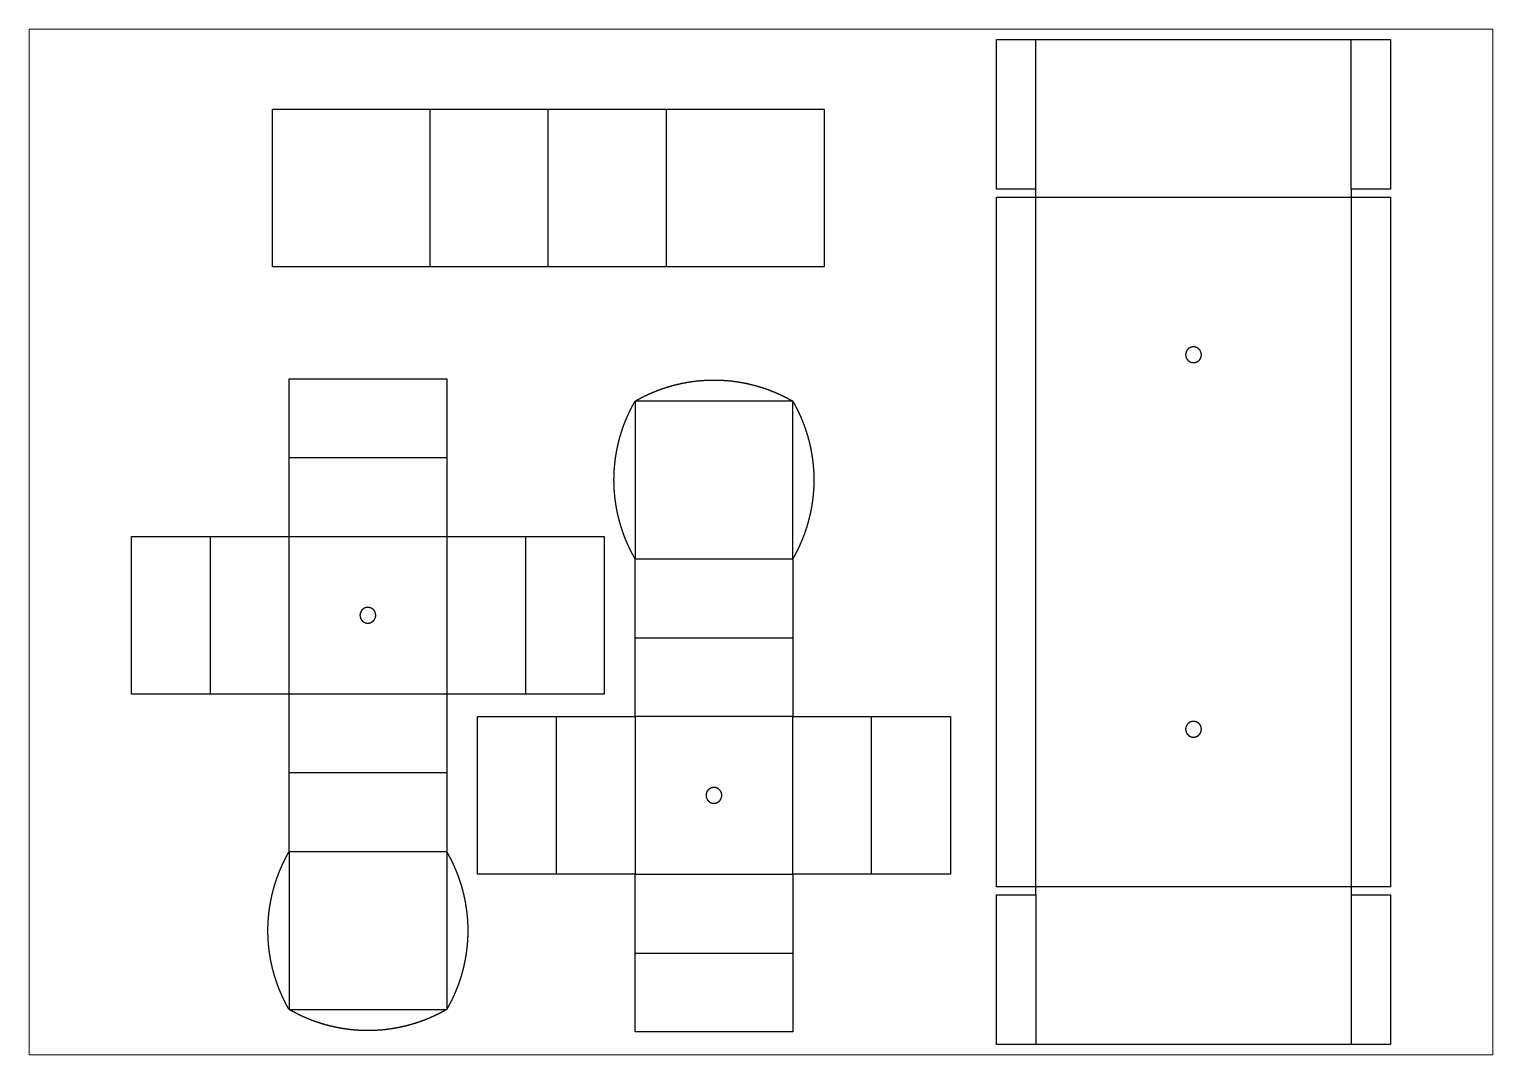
# Paper-space layout 'Layout1' of a CAD drawing. Header units: metres. Extents: x 1.14 to 10.3, y 0.8 to 7.21.
# The model-space entities are those that its viewports show. They can reach past a viewport. Long polylines and large blocks are cut down to what shows.
import ezdxf

# ---------------------------------------------------------------- set-up
doc = ezdxf.new("R2010")
doc.units = ezdxf.units.M
doc.layers.add('body', color=10, linetype='Continuous')
doc.layers.add('joints', color=170, linetype='Continuous')

msp = doc.modelspace()

# ---------------------------------------------------------------- linework, layer by layer
at = {"layer": 'body'}
for points in [[(355.02, 312.52), (355.02, 264.26), (342.32, 264.26), (342.32, 261.72), (355.02, 261.72), (355.02, 39.47), (342.32, 39.47), (342.32, 36.93), (355.02, 36.93), (355.02, -11.33), (342.32, -11.33), (240.72, -11.33), (228.02, -11.33), (228.02, 36.93), (240.72, 36.93), (240.72, 39.47), (228.02, 39.47), (228.02, 261.72), (240.72, 261.72), (240.72, 264.26), (228.02, 264.26), (228.02, 312.52), (240.72, 312.52), (342.32, 312.52), (355.02, 312.52)], [(172.46, 290.02), (172.46, 239.22), (121.66, 239.22), (83.56, 239.22), (45.46, 239.22), (-5.34, 239.22), (-5.34, 290.02), (45.46, 290.02), (83.56, 290.02), (121.66, 290.02), (172.46, 290.02)], [(291.52, 213.46), (291.51, 213.46), (291.49, 213.46), (291.48, 213.46), (291.47, 213.46), (291.45, 213.46), (291.44, 213.46), (291.42, 213.46), (291.41, 213.46), (291.39, 213.46), (291.38, 213.46), (291.37, 213.46), (291.35, 213.45), (291.34, 213.45), (291.32, 213.45), (291.31, 213.45), (291.29, 213.45), (291.28, 213.45), (291.27, 213.45), (291.25, 213.45), (291.24, 213.44), (291.22, 213.44), (291.21, 213.44), (291.2, 213.44), (291.18, 213.44), (291.17, 213.44), (291.15, 213.43), (291.14, 213.43), (291.12, 213.43), (291.11, 213.43), (291.1, 213.42), (291.08, 213.42), (291.07, 213.42), (291.05, 213.42), (291.04, 213.41), (291.03, 213.41), (291.01, 213.41), (291, 213.41), (290.98, 213.4), (290.97, 213.4), (290.96, 213.4), (290.94, 213.39), (290.93, 213.39), (290.92, 213.39), (290.9, 213.38), (290.89, 213.38), (290.87, 213.38), (290.86, 213.37), (290.85, 213.37), (290.83, 213.36), (290.82, 213.36), (290.81, 213.36), (290.79, 213.35), (290.78, 213.35), (290.76, 213.34), (290.75, 213.34), (290.74, 213.34), (290.72, 213.33), (290.71, 213.33), (290.7, 213.32), (290.68, 213.32), (290.67, 213.31), (290.66, 213.31), (290.64, 213.3), (290.63, 213.3), (290.62, 213.29), (290.6, 213.29), (290.59, 213.28), (290.58, 213.28), (290.56, 213.27), (290.55, 213.27), (290.54, 213.26), (290.52, 213.26), (290.51, 213.25), (290.5, 213.24), (290.48, 213.24), (290.47, 213.23), (290.46, 213.23), (290.45, 213.22), (290.43, 213.21), (290.42, 213.21), (290.41, 213.2), (290.39, 213.2), (290.38, 213.19), (290.37, 213.18), (290.36, 213.18), (290.34, 213.17), (290.33, 213.16), (290.32, 213.16), (290.31, 213.15), (290.29, 213.14), (290.28, 213.14), (290.27, 213.13), (290.26, 213.12), (290.24, 213.11), (290.23, 213.11), (290.22, 213.1), (290.21, 213.09), (290.19, 213.09), (290.18, 213.08), (290.17, 213.07), (290.16, 213.06), (290.15, 213.06), (290.13, 213.05), (290.12, 213.04), (290.11, 213.03), (290.1, 213.02), (290.09, 213.02), (290.08, 213.01), (290.06, 213), (290.05, 212.99), (290.04, 212.98), (290.03, 212.97), (290.02, 212.97), (290.01, 212.96), (289.99, 212.95), (289.98, 212.94), (289.97, 212.93), (289.96, 212.92), (289.95, 212.91), (289.94, 212.91), (289.93, 212.9), (289.92, 212.89), (289.9, 212.88), (289.89, 212.87), (289.88, 212.86), (289.87, 212.85), (289.86, 212.84), (289.85, 212.83), (289.84, 212.82), (289.83, 212.81), (289.82, 212.8), (289.81, 212.79), (289.8, 212.78), (289.79, 212.78), (289.78, 212.77), (289.77, 212.76), (289.76, 212.75), (289.75, 212.74), (289.74, 212.73), (289.73, 212.72), (289.72, 212.71), (289.71, 212.7), (289.7, 212.69), (289.69, 212.68), (289.68, 212.66), (289.67, 212.65), (289.66, 212.64), (289.65, 212.63), (289.64, 212.62), (289.63, 212.61), (289.62, 212.6), (289.61, 212.59), (289.6, 212.58), (289.59, 212.57), (289.58, 212.56), (289.57, 212.55), (289.56, 212.54), (289.55, 212.53), (289.54, 212.51), (289.54, 212.5), (289.53, 212.49), (289.52, 212.48), (289.51, 212.47), (289.5, 212.46), (289.49, 212.45), (289.48, 212.44), (289.48, 212.42), (289.47, 212.41), (289.46, 212.4), (289.45, 212.39), (289.44, 212.38), (289.43, 212.37), (289.43, 212.35), (289.42, 212.34), (289.41, 212.33), (289.4, 212.32), (289.39, 212.31), (289.39, 212.29), (289.38, 212.28), (289.37, 212.27), (289.36, 212.26), (289.36, 212.25), (289.35, 212.23), (289.34, 212.22), (289.33, 212.21), (289.33, 212.2), (289.32, 212.19), (289.31, 212.17), (289.31, 212.16), (289.3, 212.15), (289.29, 212.14), (289.29, 212.12), (289.28, 212.11), (289.27, 212.1), (289.27, 212.09), (289.26, 212.07), (289.25, 212.06), (289.25, 212.05), (289.24, 212.03), (289.23, 212.02), (289.23, 212.01), (289.22, 212), (289.22, 211.98), (289.21, 211.97), (289.2, 211.96), (289.2, 211.94), (289.19, 211.93), (289.19, 211.92), (289.18, 211.9), (289.18, 211.89), (289.17, 211.88), (289.16, 211.86), (289.16, 211.85), (289.15, 211.84), (289.15, 211.82), (289.14, 211.81), (289.14, 211.8), (289.13, 211.78), (289.13, 211.77), (289.12, 211.76), (289.12, 211.74), (289.12, 211.73), (289.11, 211.72), (289.11, 211.7), (289.1, 211.69), (289.1, 211.68), (289.09, 211.66), (289.09, 211.65), (289.09, 211.64), (289.08, 211.62), (289.08, 211.61), (289.07, 211.59), (289.07, 211.58), (289.07, 211.57), (289.06, 211.55), (289.06, 211.54), (289.06, 211.53), (289.05, 211.51), (289.05, 211.5), (289.05, 211.48), (289.04, 211.47), (289.04, 211.46), (289.04, 211.44), (289.03, 211.43), (289.03, 211.41), (289.03, 211.4), (289.03, 211.39), (289.02, 211.37), (289.02, 211.36), (289.02, 211.34), (289.02, 211.33), (289.01, 211.32), (289.01, 211.3), (289.01, 211.29), (289.01, 211.27), (289.01, 211.26), (289, 211.25), (289, 211.23), (289, 211.22), (289, 211.2), (289, 211.19), (289, 211.17), (288.99, 211.16), (288.99, 211.15), (288.99, 211.13), (288.99, 211.12), (288.99, 211.1), (288.99, 211.09), (288.99, 211.08), (288.99, 211.06), (288.99, 211.05), (288.98, 211.03), (288.98, 211.02), (288.98, 211), (288.98, 210.99), (288.98, 210.98), (288.98, 210.96), (288.98, 210.95), (288.98, 210.93), (288.98, 210.92), (288.98, 210.9), (288.98, 210.89), (288.98, 210.88), (288.98, 210.86), (288.98, 210.85), (288.98, 210.83), (288.98, 210.82), (288.98, 210.8), (288.99, 210.79), (288.99, 210.78), (288.99, 210.76), (288.99, 210.75), (288.99, 210.73), (288.99, 210.72), (288.99, 210.71), (288.99, 210.69), (288.99, 210.68), (289, 210.66), (289, 210.65), (289, 210.63), (289, 210.62), (289, 210.61), (289, 210.59), (289.01, 210.58), (289.01, 210.56), (289.01, 210.55), (289.01, 210.54), (289.01, 210.52), (289.02, 210.51), (289.02, 210.49), (289.02, 210.48), (289.02, 210.47), (289.03, 210.45), (289.03, 210.44), (289.03, 210.42), (289.03, 210.41), (289.04, 210.4), (289.04, 210.38), (289.04, 210.37), (289.05, 210.35), (289.05, 210.34), (289.05, 210.33), (289.06, 210.31), (289.06, 210.3), (289.06, 210.28), (289.07, 210.27), (289.07, 210.26), (289.07, 210.24), (289.08, 210.23), (289.08, 210.22), (289.09, 210.2), (289.09, 210.19), (289.09, 210.17), (289.1, 210.16), (289.1, 210.15), (289.11, 210.13), (289.11, 210.12), (289.12, 210.11), (289.12, 210.09), (289.13, 210.08), (289.13, 210.07), (289.13, 210.05), (289.14, 210.04), (289.14, 210.03), (289.15, 210.01), (289.16, 210), (289.16, 209.99), (289.17, 209.97), (289.17, 209.96), (289.18, 209.95), (289.18, 209.93), (289.19, 209.92), (289.19, 209.91), (289.2, 209.89), (289.2, 209.88), (289.21, 209.87), (289.22, 209.86), (289.22, 209.84), (289.23, 209.83), (289.23, 209.82), (289.24, 209.8), (289.25, 209.79), (289.25, 209.78), (289.26, 209.77), (289.27, 209.75), (289.27, 209.74), (289.28, 209.73), (289.29, 209.71), (289.29, 209.7), (289.3, 209.69), (289.31, 209.68), (289.31, 209.66), (289.32, 209.65), (289.33, 209.64), (289.34, 209.63), (289.34, 209.62), (289.35, 209.6), (289.36, 209.59), (289.37, 209.58), (289.37, 209.57), (289.38, 209.56), (289.39, 209.54), (289.4, 209.53), (289.4, 209.52), (289.41, 209.51), (289.42, 209.5), (289.43, 209.48), (289.44, 209.47), (289.44, 209.46), (289.45, 209.45), (289.46, 209.44), (289.47, 209.43), (289.48, 209.41), (289.49, 209.4), (289.49, 209.39), (289.5, 209.38), (289.51, 209.37), (289.52, 209.36), (289.53, 209.35), (289.54, 209.33), (289.55, 209.32), (289.56, 209.31), (289.56, 209.3), (289.57, 209.29), (289.58, 209.28), (289.59, 209.27), (289.6, 209.26), (289.61, 209.25), (289.62, 209.24), (289.63, 209.23), (289.64, 209.22), (289.65, 209.2), (289.66, 209.19), (289.67, 209.18), (289.68, 209.17), (289.69, 209.16), (289.7, 209.15), (289.71, 209.14), (289.72, 209.13), (289.73, 209.12), (289.74, 209.11), (289.75, 209.1), (289.76, 209.09), (289.77, 209.08), (289.78, 209.07), (289.79, 209.06), (289.8, 209.05), (289.81, 209.04), (289.82, 209.03), (289.83, 209.02), (289.84, 209.02), (289.85, 209.01), (289.86, 209), (289.87, 208.99), (289.89, 208.98), (289.9, 208.97), (289.91, 208.96), (289.92, 208.95), (289.93, 208.94), (289.94, 208.93), (289.95, 208.92), (289.96, 208.92), (289.97, 208.91), (289.99, 208.9), (290, 208.89), (290.01, 208.88), (290.02, 208.87), (290.03, 208.86), (290.04, 208.86), (290.05, 208.85), (290.07, 208.84), (290.08, 208.83), (290.09, 208.82), (290.1, 208.81), (290.11, 208.81), (290.13, 208.8), (290.14, 208.79), (290.15, 208.78), (290.16, 208.78), (290.17, 208.77), (290.19, 208.76), (290.2, 208.75), (290.21, 208.75), (290.22, 208.74), (290.23, 208.73), (290.25, 208.72), (290.26, 208.72), (290.27, 208.71), (290.28, 208.7), (290.3, 208.7), (290.31, 208.69), (290.32, 208.68), (290.33, 208.68), (290.35, 208.67), (290.36, 208.66), (290.37, 208.66), (290.38, 208.65), (290.4, 208.64), (290.41, 208.64), (290.42, 208.63), (290.44, 208.62), (290.45, 208.62), (290.46, 208.61), (290.47, 208.61), (290.49, 208.6), (290.5, 208.59), (290.51, 208.59), (290.53, 208.58), (290.54, 208.58), (290.55, 208.57), (290.57, 208.57), (290.58, 208.56), (290.59, 208.56), (290.61, 208.55), (290.62, 208.55), (290.63, 208.54), (290.65, 208.54), (290.66, 208.53), (290.67, 208.53), (290.69, 208.52), (290.7, 208.52), (290.71, 208.51), (290.73, 208.51), (290.74, 208.5), (290.75, 208.5), (290.77, 208.5), (290.78, 208.49), (290.79, 208.49), (290.81, 208.48), (290.82, 208.48), (290.84, 208.47), (290.85, 208.47), (290.86, 208.47), (290.88, 208.46), (290.89, 208.46), (290.9, 208.46), (290.92, 208.45), (290.93, 208.45), (290.95, 208.45), (290.96, 208.44), (290.97, 208.44), (290.99, 208.44), (291, 208.43), (291.02, 208.43), (291.03, 208.43), (291.04, 208.43), (291.06, 208.42), (291.07, 208.42), (291.09, 208.42), (291.1, 208.42), (291.11, 208.41), (291.13, 208.41), (291.14, 208.41), (291.16, 208.41), (291.17, 208.4), (291.18, 208.4), (291.2, 208.4), (291.21, 208.4), (291.23, 208.4), (291.24, 208.4), (291.25, 208.39), (291.27, 208.39), (291.28, 208.39), (291.3, 208.39), (291.31, 208.39), (291.33, 208.39), (291.34, 208.39), (291.35, 208.39), (291.37, 208.38), (291.38, 208.38), (291.4, 208.38), (291.41, 208.38), (291.43, 208.38), (291.44, 208.38), (291.45, 208.38), (291.47, 208.38), (291.48, 208.38), (291.5, 208.38), (291.51, 208.38), (291.53, 208.38), (291.54, 208.38), (291.55, 208.38), (291.57, 208.38), (291.58, 208.38), (291.6, 208.38), (291.61, 208.38), (291.63, 208.38), (291.64, 208.38), (291.65, 208.38), (291.67, 208.38), (291.68, 208.39), (291.7, 208.39), (291.71, 208.39), (291.72, 208.39), (291.74, 208.39), (291.75, 208.39), (291.77, 208.39), (291.78, 208.39), (291.8, 208.4), (291.81, 208.4), (291.82, 208.4), (291.84, 208.4), (291.85, 208.4), (291.87, 208.4), (291.88, 208.41), (291.89, 208.41), (291.91, 208.41), (291.92, 208.41), (291.94, 208.41), (291.95, 208.42), (291.96, 208.42), (291.98, 208.42), (291.99, 208.42), (292.01, 208.43), (292.02, 208.43), (292.03, 208.43), (292.05, 208.44), (292.06, 208.44), (292.08, 208.44), (292.09, 208.44), (292.1, 208.45), (292.12, 208.45), (292.13, 208.45), (292.15, 208.46), (292.16, 208.46), (292.17, 208.47), (292.19, 208.47), (292.2, 208.47), (292.21, 208.48), (292.23, 208.48), (292.24, 208.48), (292.26, 208.49), (292.27, 208.49), (292.28, 208.5), (292.3, 208.5), (292.31, 208.51), (292.32, 208.51), (292.34, 208.51), (292.35, 208.52), (292.36, 208.52), (292.38, 208.53), (292.39, 208.53), (292.4, 208.54), (292.42, 208.54), (292.43, 208.55), (292.44, 208.55), (292.46, 208.56), (292.47, 208.56), (292.48, 208.57), (292.5, 208.57), (292.51, 208.58), (292.52, 208.59), (292.54, 208.59), (292.55, 208.6), (292.56, 208.6), (292.58, 208.61), (292.59, 208.62), (292.6, 208.62), (292.61, 208.63), (292.63, 208.63), (292.64, 208.64), (292.65, 208.65), (292.67, 208.65), (292.68, 208.66), (292.69, 208.67), (292.7, 208.67), (292.72, 208.68), (292.73, 208.69), (292.74, 208.69), (292.75, 208.7), (292.77, 208.71), (292.78, 208.71), (292.79, 208.72), (292.8, 208.73), (292.82, 208.73), (292.83, 208.74), (292.84, 208.75), (292.85, 208.76), (292.86, 208.76), (292.88, 208.77), (292.89, 208.78), (292.9, 208.79), (292.91, 208.79), (292.92, 208.8), (292.94, 208.81), (292.95, 208.82), (292.96, 208.83), (292.97, 208.83), (292.98, 208.84), (293, 208.85), (293.01, 208.86), (293.02, 208.87), (293.03, 208.88), (293.04, 208.88), (293.05, 208.89), (293.06, 208.9), (293.08, 208.91), (293.09, 208.92), (293.1, 208.93), (293.11, 208.94), (293.12, 208.95), (293.13, 208.95), (293.14, 208.96), (293.15, 208.97), (293.16, 208.98), (293.17, 208.99), (293.19, 209), (293.2, 209.01), (293.21, 209.02), (293.22, 209.03), (293.23, 209.04), (293.24, 209.05), (293.25, 209.06), (293.26, 209.07), (293.27, 209.08), (293.28, 209.09), (293.29, 209.1), (293.3, 209.11), (293.31, 209.12), (293.32, 209.13), (293.33, 209.14), (293.34, 209.15), (293.35, 209.16), (293.36, 209.17), (293.37, 209.18), (293.38, 209.19), (293.39, 209.2), (293.4, 209.21), (293.41, 209.22), (293.42, 209.23), (293.43, 209.24), (293.44, 209.25), (293.45, 209.26), (293.46, 209.27), (293.47, 209.28), (293.47, 209.3), (293.48, 209.31), (293.49, 209.32), (293.5, 209.33), (293.51, 209.34), (293.52, 209.35), (293.53, 209.36), (293.54, 209.37), (293.55, 209.38), (293.55, 209.4), (293.56, 209.41), (293.57, 209.42), (293.58, 209.43), (293.59, 209.44), (293.6, 209.45), (293.6, 209.47), (293.61, 209.48), (293.62, 209.49), (293.63, 209.5), (293.64, 209.51), (293.64, 209.52), (293.65, 209.54), (293.66, 209.55), (293.67, 209.56), (293.68, 209.57), (293.68, 209.58), (293.69, 209.6), (293.7, 209.61), (293.7, 209.62), (293.71, 209.63), (293.72, 209.65), (293.73, 209.66), (293.73, 209.67), (293.74, 209.68), (293.75, 209.7), (293.75, 209.71), (293.76, 209.72), (293.77, 209.73), (293.77, 209.75), (293.78, 209.76), (293.79, 209.77), (293.79, 209.78), (293.8, 209.8), (293.81, 209.81), (293.81, 209.82), (293.82, 209.83), (293.82, 209.85), (293.83, 209.86), (293.84, 209.87), (293.84, 209.89), (293.85, 209.9), (293.85, 209.91), (293.86, 209.93), (293.87, 209.94), (293.87, 209.95), (293.88, 209.97), (293.88, 209.98), (293.89, 209.99), (293.89, 210.01), (293.9, 210.02), (293.9, 210.03), (293.91, 210.05), (293.91, 210.06), (293.92, 210.07), (293.92, 210.09), (293.93, 210.1), (293.93, 210.11), (293.93, 210.13), (293.94, 210.14), (293.94, 210.15), (293.95, 210.17), (293.95, 210.18), (293.96, 210.19), (293.96, 210.21), (293.96, 210.22), (293.97, 210.23), (293.97, 210.25), (293.98, 210.26), (293.98, 210.28), (293.98, 210.29), (293.99, 210.3), (293.99, 210.32), (293.99, 210.33), (294, 210.35), (294, 210.36), (294, 210.37), (294.01, 210.39), (294.01, 210.4), (294.01, 210.42), (294.01, 210.43), (294.02, 210.44), (294.02, 210.46), (294.02, 210.47), (294.02, 210.49), (294.03, 210.5), (294.03, 210.51), (294.03, 210.53), (294.03, 210.54), (294.04, 210.56), (294.04, 210.57), (294.04, 210.58), (294.04, 210.6), (294.04, 210.61), (294.05, 210.63), (294.05, 210.64), (294.05, 210.65), (294.05, 210.67), (294.05, 210.68), (294.05, 210.7), (294.05, 210.71), (294.05, 210.73), (294.06, 210.74), (294.06, 210.75), (294.06, 210.77), (294.06, 210.78), (294.06, 210.8), (294.06, 210.81), (294.06, 210.83), (294.06, 210.84), (294.06, 210.85), (294.06, 210.87), (294.06, 210.88), (294.06, 210.9), (294.06, 210.91), (294.06, 210.92), (294.06, 210.94), (294.06, 210.95), (294.06, 210.97), (294.06, 210.98), (294.06, 211), (294.06, 211.01), (294.06, 211.02), (294.06, 211.04), (294.06, 211.05), (294.06, 211.07), (294.06, 211.08), (294.06, 211.1), (294.06, 211.11), (294.05, 211.12), (294.05, 211.14), (294.05, 211.15), (294.05, 211.17), (294.05, 211.18), (294.05, 211.2), (294.05, 211.21), (294.04, 211.22), (294.04, 211.24), (294.04, 211.25), (294.04, 211.27), (294.04, 211.28), (294.03, 211.29), (294.03, 211.31), (294.03, 211.32), (294.03, 211.34), (294.03, 211.35), (294.02, 211.36), (294.02, 211.38), (294.02, 211.39), (294.02, 211.41), (294.01, 211.42), (294.01, 211.43), (294.01, 211.45), (294, 211.46), (294, 211.48), (294, 211.49), (293.99, 211.5), (293.99, 211.52), (293.99, 211.53), (293.98, 211.55), (293.98, 211.56), (293.98, 211.57), (293.97, 211.59), (293.97, 211.6), (293.97, 211.61), (293.96, 211.63), (293.96, 211.64), (293.95, 211.66), (293.95, 211.67), (293.95, 211.68), (293.94, 211.7), (293.94, 211.71), (293.93, 211.72), (293.93, 211.74), (293.92, 211.75), (293.92, 211.76), (293.91, 211.78), (293.91, 211.79), (293.9, 211.8), (293.9, 211.82), (293.89, 211.83), (293.89, 211.84), (293.88, 211.86), (293.88, 211.87), (293.87, 211.88), (293.87, 211.9), (293.86, 211.91), (293.86, 211.92), (293.85, 211.94), (293.84, 211.95), (293.84, 211.96), (293.83, 211.98), (293.83, 211.99), (293.82, 212), (293.81, 212.01), (293.81, 212.03), (293.8, 212.04), (293.8, 212.05), (293.79, 212.07), (293.78, 212.08), (293.78, 212.09), (293.77, 212.1), (293.76, 212.12), (293.76, 212.13), (293.75, 212.14), (293.74, 212.15), (293.74, 212.17), (293.73, 212.18), (293.72, 212.19), (293.71, 212.2), (293.71, 212.22), (293.7, 212.23), (293.69, 212.24), (293.69, 212.25), (293.68, 212.26), (293.67, 212.28), (293.66, 212.29), (293.65, 212.3), (293.65, 212.31), (293.64, 212.32), (293.63, 212.34), (293.62, 212.35), (293.62, 212.36), (293.61, 212.37), (293.6, 212.38), (293.59, 212.39), (293.58, 212.41), (293.57, 212.42), (293.57, 212.43), (293.56, 212.44), (293.55, 212.45), (293.54, 212.46), (293.53, 212.47), (293.52, 212.49), (293.51, 212.5), (293.5, 212.51), (293.5, 212.52), (293.49, 212.53), (293.48, 212.54), (293.47, 212.55), (293.46, 212.56), (293.45, 212.57), (293.44, 212.58), (293.43, 212.6), (293.42, 212.61), (293.41, 212.62), (293.4, 212.63), (293.39, 212.64), (293.38, 212.65), (293.37, 212.66), (293.36, 212.67), (293.35, 212.68), (293.34, 212.69), (293.33, 212.7), (293.32, 212.71), (293.31, 212.72), (293.3, 212.73), (293.29, 212.74), (293.28, 212.75), (293.27, 212.76), (293.26, 212.77), (293.25, 212.78), (293.24, 212.79), (293.23, 212.8), (293.22, 212.81), (293.21, 212.82), (293.2, 212.83), (293.19, 212.84), (293.18, 212.85), (293.17, 212.86), (293.16, 212.86), (293.15, 212.87), (293.13, 212.88), (293.12, 212.89), (293.11, 212.9), (293.1, 212.91), (293.09, 212.92), (293.08, 212.93), (293.07, 212.94), (293.06, 212.94), (293.05, 212.95), (293.03, 212.96), (293.02, 212.97), (293.01, 212.98), (293, 212.99), (292.99, 212.99), (292.98, 213), (292.96, 213.01), (292.95, 213.02), (292.94, 213.03), (292.93, 213.04), (292.92, 213.04), (292.9, 213.05), (292.89, 213.06), (292.88, 213.07), (292.87, 213.07), (292.86, 213.08), (292.84, 213.09), (292.83, 213.1), (292.82, 213.1), (292.81, 213.11), (292.8, 213.12), (292.78, 213.13), (292.77, 213.13), (292.76, 213.14), (292.75, 213.15), (292.73, 213.15), (292.72, 213.16), (292.71, 213.17), (292.7, 213.17), (292.68, 213.18), (292.67, 213.19), (292.66, 213.19), (292.64, 213.2), (292.63, 213.2), (292.62, 213.21), (292.61, 213.22), (292.59, 213.22), (292.58, 213.23), (292.57, 213.24), (292.55, 213.24), (292.54, 213.25), (292.53, 213.25), (292.52, 213.26), (292.5, 213.26), (292.49, 213.27), (292.48, 213.27), (292.46, 213.28), (292.45, 213.29), (292.44, 213.29), (292.42, 213.3), (292.41, 213.3), (292.4, 213.31), (292.38, 213.31), (292.37, 213.31), (292.36, 213.32), (292.34, 213.32), (292.33, 213.33), (292.32, 213.33), (292.3, 213.34), (292.29, 213.34), (292.27, 213.35), (292.26, 213.35), (292.25, 213.35), (292.23, 213.36), (292.22, 213.36), (292.21, 213.37), (292.19, 213.37), (292.18, 213.37), (292.16, 213.38), (292.15, 213.38), (292.14, 213.38), (292.12, 213.39), (292.11, 213.39), (292.1, 213.39), (292.08, 213.4), (292.07, 213.4), (292.05, 213.4), (292.04, 213.41), (292.03, 213.41), (292.01, 213.41), (292, 213.42), (291.98, 213.42), (291.97, 213.42), (291.96, 213.42), (291.94, 213.43), (291.93, 213.43), (291.91, 213.43), (291.9, 213.43), (291.89, 213.43), (291.87, 213.44), (291.86, 213.44), (291.84, 213.44), (291.83, 213.44), (291.81, 213.44), (291.8, 213.44), (291.79, 213.45), (291.77, 213.45), (291.76, 213.45), (291.74, 213.45), (291.73, 213.45), (291.72, 213.45), (291.7, 213.45), (291.69, 213.45), (291.67, 213.46), (291.66, 213.46), (291.64, 213.46), (291.63, 213.46), (291.62, 213.46), (291.6, 213.46), (291.59, 213.46), (291.57, 213.46), (291.56, 213.46), (291.54, 213.46), (291.53, 213.46), (291.52, 213.46)], [(50.8, 0), (50.77, -0.02), (50.72, -0.05), (50.66, -0.08), (50.61, -0.11), (50.55, -0.14), (50.5, -0.17), (50.44, -0.21), (50.39, -0.24), (50.33, -0.27), (50.27, -0.3), (50.22, -0.33), (50.16, -0.36), (50.11, -0.39), (50.05, -0.42), (50, -0.45), (49.94, -0.49), (49.88, -0.52), (49.83, -0.55), (49.77, -0.58), (49.72, -0.61), (49.66, -0.64), (49.61, -0.67), (49.55, -0.7), (49.49, -0.73), (49.44, -0.76), (49.38, -0.79), (49.32, -0.82), (49.27, -0.85), (49.21, -0.88), (49.16, -0.91), (49.1, -0.94), (49.04, -0.97), (48.99, -1), (48.93, -1.03), (48.87, -1.06), (48.82, -1.09), (48.76, -1.12), (48.7, -1.15), (48.65, -1.17), (48.59, -1.2), (48.53, -1.23), (48.48, -1.26), (48.42, -1.29), (48.36, -1.32), (48.31, -1.35), (48.25, -1.38), (48.19, -1.41), (48.14, -1.43), (48.08, -1.46), (48.02, -1.49), (47.96, -1.52), (47.91, -1.55), (47.85, -1.58), (47.79, -1.6), (47.74, -1.63), (47.68, -1.66), (47.62, -1.69), (47.56, -1.72), (47.51, -1.74), (47.45, -1.77), (47.39, -1.8), (47.33, -1.83), (47.28, -1.85), (47.22, -1.88), (47.16, -1.91), (47.1, -1.94), (47.05, -1.96), (46.99, -1.99), (46.93, -2.02), (46.87, -2.04), (46.81, -2.07), (46.76, -2.1), (46.7, -2.13), (46.64, -2.15), (46.58, -2.18), (46.53, -2.21), (46.47, -2.23), (46.41, -2.26), (46.35, -2.28), (46.29, -2.31), (46.23, -2.34), (46.18, -2.36), (46.12, -2.39), (46.06, -2.41), (46, -2.44), (45.94, -2.47), (45.89, -2.49), (45.83, -2.52), (45.77, -2.54), (45.71, -2.57), (45.65, -2.59), (45.59, -2.62), (45.53, -2.65), (45.48, -2.67), (45.42, -2.7), (45.36, -2.72), (45.3, -2.75), (45.24, -2.77), (45.18, -2.8), (45.12, -2.82), (45.07, -2.84), (45.01, -2.87), (44.95, -2.89), (44.89, -2.92), (44.83, -2.94), (44.77, -2.97), (44.71, -2.99), (44.65, -3.02), (44.59, -3.04), (44.54, -3.06), (44.48, -3.09), (44.42, -3.11), (44.36, -3.14), (44.3, -3.16), (44.24, -3.18), (44.18, -3.21), (44.12, -3.23), (44.06, -3.25), (44, -3.28), (43.94, -3.3), (43.88, -3.32), (43.82, -3.35), (43.77, -3.37), (43.71, -3.39), (43.65, -3.42), (43.59, -3.44), (43.53, -3.46), (43.47, -3.48), (43.41, -3.51), (43.35, -3.53), (43.29, -3.55), (43.23, -3.57), (43.17, -3.6), (43.11, -3.62), (43.05, -3.64), (42.99, -3.66), (42.93, -3.69), (42.87, -3.71), (42.81, -3.73), (42.75, -3.75), (42.69, -3.77), (42.63, -3.79), (42.57, -3.82), (42.51, -3.84), (42.45, -3.86), (42.39, -3.88), (42.33, -3.9), (42.27, -3.92), (42.21, -3.94), (42.15, -3.96), (42.09, -3.99), (42.03, -4.01), (41.97, -4.03), (41.91, -4.05), (41.85, -4.07), (41.79, -4.09), (41.73, -4.11), (41.67, -4.13), (41.61, -4.15), (41.55, -4.17), (41.49, -4.19), (41.43, -4.21), (41.37, -4.23), (41.31, -4.25), (41.24, -4.27), (41.18, -4.29), (41.12, -4.31), (41.06, -4.33), (41, -4.35), (40.94, -4.37), (40.88, -4.39), (40.82, -4.41), (40.76, -4.43), (40.7, -4.45), (40.64, -4.47), (40.58, -4.49), (40.52, -4.5), (40.46, -4.52), (40.39, -4.54), (40.33, -4.56), (40.27, -4.58), (40.21, -4.6), (40.15, -4.62), (40.09, -4.64), (40.03, -4.65), (39.97, -4.67), (39.91, -4.69), (39.85, -4.71), (39.78, -4.73), (39.72, -4.75), (39.66, -4.76), (39.6, -4.78), (39.54, -4.8), (39.48, -4.82), (39.42, -4.83), (39.36, -4.85), (39.29, -4.87), (39.23, -4.89), (39.17, -4.9), (39.11, -4.92), (39.05, -4.94), (38.99, -4.96), (38.93, -4.97), (38.86, -4.99), (38.8, -5.01), (38.74, -5.02), (38.68, -5.04), (38.62, -5.06), (38.56, -5.07), (38.5, -5.09), (38.43, -5.11), (38.37, -5.12), (38.31, -5.14), (38.25, -5.15), (38.19, -5.17), (38.13, -5.19), (38.06, -5.2), (38, -5.22), (37.94, -5.23), (37.88, -5.25), (37.82, -5.27), (37.75, -5.28), (37.69, -5.3), (37.63, -5.31), (37.57, -5.33), (37.51, -5.34), (37.45, -5.36), (37.38, -5.37), (37.32, -5.39), (37.26, -5.4), (37.2, -5.42), (37.14, -5.43), (37.07, -5.45), (37.01, -5.46), (36.95, -5.48), (36.89, -5.49), (36.82, -5.5), (36.76, -5.52), (36.7, -5.53), (36.64, -5.55), (36.58, -5.56), (36.51, -5.58), (36.45, -5.59), (36.39, -5.6), (36.33, -5.62), (36.27, -5.63), (36.2, -5.64), (36.14, -5.66), (36.08, -5.67), (36.02, -5.68), (35.95, -5.7), (35.89, -5.71), (35.83, -5.72), (35.77, -5.74), (35.7, -5.75), (35.64, -5.76), (35.58, -5.78), (35.52, -5.79), (35.45, -5.8), (35.39, -5.81), (35.33, -5.83), (35.27, -5.84), (35.2, -5.85), (35.14, -5.86), (35.08, -5.88), (35.02, -5.89), (34.95, -5.9), (34.89, -5.91), (34.83, -5.92), (34.77, -5.94), (34.7, -5.95), (34.64, -5.96), (34.58, -5.97), (34.52, -5.98), (34.45, -5.99), (34.39, -6), (34.33, -6.02), (34.26, -6.03), (34.2, -6.04), (34.14, -6.05), (34.08, -6.06), (34.01, -6.07), (33.95, -6.08), (33.89, -6.09), (33.82, -6.1), (33.76, -6.11), (33.7, -6.12), (33.64, -6.13), (33.57, -6.14), (33.51, -6.15), (33.45, -6.16), (33.38, -6.17), (33.32, -6.18), (33.26, -6.19), (33.2, -6.2), (33.13, -6.21), (33.07, -6.22), (33.01, -6.23), (32.94, -6.24), (32.88, -6.25), (32.82, -6.26), (32.75, -6.27), (32.69, -6.28), (32.63, -6.29), (32.56, -6.3), (32.5, -6.31), (32.44, -6.32), (32.38, -6.32), (32.31, -6.33), (32.25, -6.34), (32.19, -6.35), (32.12, -6.36), (32.06, -6.37), (32, -6.38), (31.93, -6.38), (31.87, -6.39), (31.81, -6.4), (31.74, -6.41), (31.68, -6.42), (31.62, -6.42), (31.55, -6.43), (31.49, -6.44), (31.43, -6.45), (31.36, -6.45), (31.3, -6.46), (31.24, -6.47), (31.17, -6.48), (31.11, -6.48), (31.05, -6.49), (30.98, -6.5), (30.92, -6.51), (30.86, -6.51), (30.79, -6.52), (30.73, -6.53), (30.67, -6.53), (30.6, -6.54), (30.54, -6.55), (30.48, -6.55), (30.41, -6.56), (30.35, -6.56), (30.29, -6.57), (30.22, -6.58), (30.16, -6.58), (30.1, -6.59), (30.03, -6.59), (29.97, -6.6), (29.91, -6.61), (29.84, -6.61), (29.78, -6.62), (29.71, -6.62), (29.65, -6.63), (29.59, -6.63), (29.52, -6.64), (29.46, -6.64), (29.4, -6.65), (29.33, -6.65), (29.27, -6.66), (29.21, -6.66), (29.14, -6.67), (29.08, -6.67), (29.02, -6.68), (28.95, -6.68), (28.89, -6.69), (28.82, -6.69), (28.76, -6.69), (28.7, -6.7), (28.63, -6.7), (28.57, -6.71), (28.51, -6.71), (28.44, -6.71), (28.38, -6.72), (28.32, -6.72), (28.25, -6.73), (28.19, -6.73), (28.12, -6.73), (28.06, -6.74), (28, -6.74), (27.93, -6.74), (27.87, -6.75), (27.81, -6.75), (27.74, -6.75), (27.68, -6.75), (27.62, -6.76), (27.55, -6.76), (27.49, -6.76), (27.42, -6.77), (27.36, -6.77), (27.3, -6.77), (27.23, -6.77), (27.17, -6.78), (27.11, -6.78), (27.04, -6.78), (26.98, -6.78), (26.91, -6.78), (26.85, -6.79), (26.79, -6.79), (26.72, -6.79), (26.66, -6.79), (26.6, -6.79), (26.53, -6.79), (26.47, -6.79), (26.4, -6.8), (26.34, -6.8), (26.28, -6.8), (26.21, -6.8), (26.15, -6.8), (26.09, -6.8), (26.02, -6.8), (25.96, -6.8), (25.89, -6.8), (25.83, -6.8), (25.77, -6.8), (25.7, -6.81), (25.64, -6.81), (25.58, -6.81), (25.51, -6.81), (25.45, -6.81), (25.38, -6.81), (25.32, -6.81), (25.26, -6.81), (25.19, -6.81), (25.13, -6.81), (25.07, -6.8), (25, -6.8), (24.94, -6.8), (24.87, -6.8), (24.81, -6.8), (24.75, -6.8), (24.68, -6.8), (24.62, -6.8), (24.56, -6.8), (24.49, -6.8), (24.43, -6.8), (24.36, -6.8), (24.3, -6.79), (24.24, -6.79), (24.17, -6.79), (24.11, -6.79), (24.05, -6.79), (23.98, -6.79), (23.92, -6.78), (23.85, -6.78), (23.79, -6.78), (23.73, -6.78), (23.66, -6.78), (23.6, -6.77), (23.54, -6.77), (23.47, -6.77), (23.41, -6.77), (23.35, -6.76), (23.28, -6.76), (23.22, -6.76), (23.15, -6.76), (23.09, -6.75), (23.03, -6.75), (22.96, -6.75), (22.9, -6.74), (22.84, -6.74), (22.77, -6.74), (22.71, -6.73), (22.64, -6.73), (22.58, -6.73), (22.52, -6.72), (22.45, -6.72), (22.39, -6.72), (22.33, -6.71), (22.26, -6.71), (22.2, -6.7), (22.14, -6.7), (22.07, -6.7), (22.01, -6.69), (21.94, -6.69), (21.88, -6.68), (21.82, -6.68), (21.75, -6.67), (21.69, -6.67), (21.63, -6.67), (21.56, -6.66), (21.5, -6.66), (21.44, -6.65), (21.37, -6.65), (21.31, -6.64), (21.25, -6.64), (21.18, -6.63), (21.12, -6.63), (21.06, -6.62), (20.99, -6.61), (20.93, -6.61), (20.86, -6.6), (20.8, -6.6), (20.74, -6.59), (20.67, -6.59), (20.61, -6.58), (20.55, -6.57), (20.48, -6.57), (20.42, -6.56), (20.36, -6.55), (20.29, -6.55), (20.23, -6.54), (20.17, -6.54), (20.1, -6.53), (20.04, -6.52), (19.98, -6.52), (19.91, -6.51), (19.85, -6.5), (19.79, -6.49), (19.72, -6.49), (19.66, -6.48), (19.6, -6.47), (19.53, -6.47), (19.47, -6.46), (19.41, -6.45), (19.34, -6.44), (19.28, -6.44), (19.22, -6.43), (19.15, -6.42), (19.09, -6.41), (19.03, -6.4), (18.96, -6.4), (18.9, -6.39), (18.84, -6.38), (18.77, -6.37), (18.71, -6.36), (18.65, -6.36), (18.58, -6.35), (18.52, -6.34), (18.46, -6.33), (18.39, -6.32), (18.33, -6.31), (18.27, -6.3), (18.21, -6.29), (18.14, -6.28), (18.08, -6.28), (18.02, -6.27), (17.95, -6.26), (17.89, -6.25), (17.83, -6.24), (17.76, -6.23), (17.7, -6.22), (17.64, -6.21), (17.57, -6.2), (17.51, -6.19), (17.45, -6.18), (17.39, -6.17), (17.32, -6.16), (17.26, -6.15), (17.2, -6.14), (17.13, -6.13), (17.07, -6.12), (17.01, -6.11), (16.95, -6.1), (16.88, -6.09), (16.82, -6.08), (16.76, -6.07), (16.69, -6.05), (16.63, -6.04), (16.57, -6.03), (16.51, -6.02), (16.44, -6.01), (16.38, -6), (16.32, -5.99), (16.25, -5.98), (16.19, -5.96), (16.13, -5.95), (16.07, -5.94), (16, -5.93), (15.94, -5.92), (15.88, -5.91), (15.82, -5.89), (15.75, -5.88), (15.69, -5.87), (15.63, -5.86), (15.57, -5.84), (15.5, -5.83), (15.44, -5.82), (15.38, -5.81), (15.32, -5.79), (15.25, -5.78), (15.19, -5.77), (15.13, -5.76), (15.07, -5.74), (15, -5.73), (14.94, -5.72), (14.88, -5.7), (14.82, -5.69), (14.75, -5.68), (14.69, -5.66), (14.63, -5.65), (14.57, -5.64), (14.51, -5.62), (14.44, -5.61), (14.38, -5.6), (14.32, -5.58), (14.26, -5.57), (14.19, -5.55), (14.13, -5.54), (14.07, -5.53), (14.01, -5.51), (13.95, -5.5), (13.88, -5.48), (13.82, -5.47), (13.76, -5.45), (13.7, -5.44), (13.64, -5.42), (13.57, -5.41), (13.51, -5.4), (13.45, -5.38), (13.39, -5.37), (13.33, -5.35), (13.26, -5.33), (13.2, -5.32), (13.14, -5.3), (13.08, -5.29), (13.02, -5.27), (12.95, -5.26), (12.89, -5.24), (12.83, -5.23), (12.77, -5.21), (12.71, -5.19), (12.65, -5.18), (12.58, -5.16), (12.52, -5.15), (12.46, -5.13), (12.4, -5.11), (12.34, -5.1), (12.28, -5.08), (12.21, -5.06), (12.15, -5.05), (12.09, -5.03), (12.03, -5.01), (11.97, -5), (11.91, -4.98), (11.84, -4.96), (11.78, -4.95), (11.72, -4.93), (11.66, -4.91), (11.6, -4.9), (11.54, -4.88), (11.48, -4.86), (11.42, -4.84), (11.35, -4.83), (11.29, -4.81), (11.23, -4.79), (11.17, -4.77), (11.11, -4.75), (11.05, -4.74), (10.99, -4.72), (10.93, -4.7), (10.86, -4.68), (10.8, -4.66), (10.74, -4.65), (10.68, -4.63), (10.62, -4.61), (10.56, -4.59), (10.5, -4.57), (10.44, -4.55), (10.38, -4.53), (10.32, -4.51), (10.25, -4.5), (10.19, -4.48), (10.13, -4.46), (10.07, -4.44), (10.01, -4.42), (9.95, -4.4), (9.89, -4.38), (9.83, -4.36), (9.77, -4.34), (9.71, -4.32), (9.65, -4.3), (9.59, -4.28), (9.53, -4.26), (9.47, -4.24), (9.41, -4.22), (9.34, -4.2), (9.28, -4.18), (9.22, -4.16), (9.16, -4.14), (9.1, -4.12), (9.04, -4.1), (8.98, -4.08), (8.92, -4.06), (8.86, -4.04), (8.8, -4.02), (8.74, -4), (8.68, -3.98), (8.62, -3.95), (8.56, -3.93), (8.5, -3.91), (8.44, -3.89), (8.38, -3.87), (8.32, -3.85), (8.26, -3.83), (8.2, -3.81), (8.14, -3.78), (8.08, -3.76), (8.02, -3.74), (7.96, -3.72), (7.9, -3.7), (7.84, -3.67), (7.78, -3.65), (7.72, -3.63), (7.66, -3.61), (7.6, -3.59), (7.54, -3.56), (7.48, -3.54), (7.42, -3.52), (7.36, -3.5), (7.3, -3.47), (7.24, -3.45), (7.18, -3.43), (7.13, -3.4), (7.07, -3.38), (7.01, -3.36), (6.95, -3.34), (6.89, -3.31), (6.83, -3.29), (6.77, -3.27), (6.71, -3.24), (6.65, -3.22), (6.59, -3.2), (6.53, -3.17), (6.47, -3.15), (6.41, -3.12), (6.35, -3.1), (6.3, -3.08), (6.24, -3.05), (6.18, -3.03), (6.12, -3), (6.06, -2.98), (6, -2.96), (5.94, -2.93), (5.88, -2.91), (5.82, -2.88), (5.76, -2.86), (5.71, -2.83), (5.65, -2.81), (5.59, -2.78), (5.53, -2.76), (5.47, -2.73), (5.41, -2.71), (5.35, -2.68), (5.3, -2.66), (5.24, -2.63), (5.18, -2.61), (5.12, -2.58), (5.06, -2.56), (5, -2.53), (4.94, -2.51), (4.89, -2.48), (4.83, -2.45), (4.77, -2.43), (4.71, -2.4), (4.65, -2.38), (4.6, -2.35), (4.54, -2.32), (4.48, -2.3), (4.42, -2.27), (4.36, -2.25), (4.3, -2.22), (4.25, -2.19), (4.19, -2.17), (4.13, -2.14), (4.07, -2.11), (4.02, -2.09), (3.96, -2.06), (3.9, -2.03), (3.84, -2), (3.78, -1.98), (3.73, -1.95), (3.67, -1.92), (3.61, -1.9), (3.55, -1.87), (3.5, -1.84), (3.44, -1.81), (3.38, -1.79), (3.32, -1.76), (3.27, -1.73), (3.21, -1.7), (3.15, -1.67), (3.09, -1.65), (3.04, -1.62), (2.98, -1.59), (2.92, -1.56), (2.87, -1.53), (2.81, -1.51), (2.75, -1.48), (2.69, -1.45), (2.64, -1.42), (2.58, -1.39), (2.52, -1.36), (2.47, -1.33), (2.41, -1.31), (2.35, -1.28), (2.3, -1.25), (2.24, -1.22), (2.18, -1.19), (2.13, -1.16), (2.07, -1.13), (2.01, -1.1), (1.96, -1.07), (1.9, -1.04), (1.84, -1.01), (1.79, -0.98), (1.73, -0.95), (1.67, -0.92), (1.62, -0.9), (1.56, -0.87), (1.5, -0.84), (1.45, -0.81), (1.39, -0.78), (1.34, -0.74), (1.28, -0.71), (1.22, -0.68), (1.17, -0.65), (1.11, -0.62), (1.06, -0.59), (1, -0.56), (0.94, -0.53), (0.89, -0.5), (0.83, -0.47), (0.78, -0.44), (0.72, -0.41), (0.67, -0.38), (0.61, -0.35), (0.55, -0.32), (0.5, -0.28), (0.44, -0.25), (0.39, -0.22), (0.33, -0.19), (0.28, -0.16), (0.22, -0.13), (0.17, -0.1), (0.11, -0.06), (0.06, -0.03), (0, 0), (0, 0), (0, 0), (-0.02, 0.03), (-0.05, 0.08), (-0.08, 0.14), (-0.11, 0.19), (-0.14, 0.25), (-0.17, 0.3), (-0.21, 0.36), (-0.24, 0.41), (-0.27, 0.47), (-0.3, 0.53), (-0.33, 0.58), (-0.36, 0.64), (-0.39, 0.69), (-0.42, 0.75), (-0.45, 0.8), (-0.49, 0.86), (-0.52, 0.92), (-0.55, 0.97), (-0.58, 1.03), (-0.61, 1.08), (-0.64, 1.14), (-0.67, 1.19), (-0.7, 1.25), (-0.73, 1.31), (-0.76, 1.36), (-0.79, 1.42), (-0.82, 1.48), (-0.85, 1.53), (-0.88, 1.59), (-0.91, 1.64), (-0.94, 1.7), (-0.97, 1.76), (-1, 1.81), (-1.03, 1.87), (-1.06, 1.93), (-1.09, 1.98), (-1.12, 2.04), (-1.15, 2.1), (-1.17, 2.15), (-1.2, 2.21), (-1.23, 2.27), (-1.26, 2.32), (-1.29, 2.38), (-1.32, 2.44), (-1.35, 2.49), (-1.38, 2.55), (-1.41, 2.61), (-1.43, 2.66), (-1.46, 2.72), (-1.49, 2.78), (-1.52, 2.84), (-1.55, 2.89), (-1.58, 2.95), (-1.6, 3.01), (-1.63, 3.06), (-1.66, 3.12), (-1.69, 3.18), (-1.72, 3.24), (-1.74, 3.29), (-1.77, 3.35), (-1.8, 3.41), (-1.83, 3.47), (-1.85, 3.52), (-1.88, 3.58), (-1.91, 3.64), (-1.94, 3.7), (-1.96, 3.75), (-1.99, 3.81), (-2.02, 3.87), (-2.04, 3.93), (-2.07, 3.99), (-2.1, 4.04), (-2.13, 4.1), (-2.15, 4.16), (-2.18, 4.22), (-2.21, 4.27), (-2.23, 4.33), (-2.26, 4.39), (-2.28, 4.45), (-2.31, 4.51), (-2.34, 4.57), (-2.36, 4.62), (-2.39, 4.68), (-2.41, 4.74), (-2.44, 4.8), (-2.47, 4.86), (-2.49, 4.91), (-2.52, 4.97), (-2.54, 5.03), (-2.57, 5.09), (-2.59, 5.15), (-2.62, 5.21), (-2.65, 5.27), (-2.67, 5.32), (-2.7, 5.38), (-2.72, 5.44), (-2.75, 5.5), (-2.77, 5.56), (-2.8, 5.62), (-2.82, 5.68), (-2.84, 5.73), (-2.87, 5.79), (-2.89, 5.85), (-2.92, 5.91), (-2.94, 5.97), (-2.97, 6.03), (-2.99, 6.09), (-3.02, 6.15), (-3.04, 6.21), (-3.06, 6.26), (-3.09, 6.32), (-3.11, 6.38), (-3.14, 6.44), (-3.16, 6.5), (-3.18, 6.56), (-3.21, 6.62), (-3.23, 6.68), (-3.25, 6.74), (-3.28, 6.8), (-3.3, 6.86), (-3.32, 6.92), (-3.35, 6.98), (-3.37, 7.03), (-3.39, 7.09), (-3.42, 7.15), (-3.44, 7.21), (-3.46, 7.27), (-3.48, 7.33), (-3.51, 7.39), (-3.53, 7.45), (-3.55, 7.51), (-3.57, 7.57), (-3.6, 7.63), (-3.62, 7.69), (-3.64, 7.75), (-3.66, 7.81), (-3.69, 7.87), (-3.71, 7.93), (-3.73, 7.99), (-3.75, 8.05), (-3.77, 8.11), (-3.79, 8.17), (-3.82, 8.23), (-3.84, 8.29), (-3.86, 8.35), (-3.88, 8.41), (-3.9, 8.47), (-3.92, 8.53), (-3.94, 8.59), (-3.96, 8.65), (-3.99, 8.71), (-4.01, 8.77), (-4.03, 8.83), (-4.05, 8.89), (-4.07, 8.95), (-4.09, 9.01), (-4.11, 9.07), (-4.13, 9.13), (-4.15, 9.19), (-4.17, 9.25), (-4.19, 9.31), (-4.21, 9.37), (-4.23, 9.43), (-4.25, 9.49), (-4.27, 9.56), (-4.29, 9.62), (-4.31, 9.68), (-4.33, 9.74), (-4.35, 9.8), (-4.37, 9.86), (-4.39, 9.92), (-4.41, 9.98), (-4.43, 10.04), (-4.45, 10.1), (-4.47, 10.16), (-4.49, 10.22), (-4.5, 10.28), (-4.52, 10.34), (-4.54, 10.41), (-4.56, 10.47), (-4.58, 10.53), (-4.6, 10.59), (-4.62, 10.65), (-4.64, 10.71), (-4.65, 10.77), (-4.67, 10.83), (-4.69, 10.89), (-4.71, 10.95), (-4.73, 11.02), (-4.75, 11.08), (-4.76, 11.14), (-4.78, 11.2), (-4.8, 11.26), (-4.82, 11.32), (-4.83, 11.38), (-4.85, 11.44), (-4.87, 11.51), (-4.89, 11.57), (-4.9, 11.63), (-4.92, 11.69), (-4.94, 11.75), (-4.96, 11.81), (-4.97, 11.87), (-4.99, 11.94), (-5.01, 12), (-5.02, 12.06), (-5.04, 12.12), (-5.06, 12.18), (-5.07, 12.24), (-5.09, 12.3), (-5.11, 12.37), (-5.12, 12.43), (-5.14, 12.49), (-5.15, 12.55), (-5.17, 12.61), (-5.19, 12.67), (-5.2, 12.74), (-5.22, 12.8), (-5.23, 12.86), (-5.25, 12.92), (-5.27, 12.98), (-5.28, 13.05), (-5.3, 13.11), (-5.31, 13.17), (-5.33, 13.23), (-5.34, 13.29), (-5.36, 13.35), (-5.37, 13.42), (-5.39, 13.48), (-5.4, 13.54), (-5.42, 13.6), (-5.43, 13.66), (-5.45, 13.73), (-5.46, 13.79), (-5.48, 13.85), (-5.49, 13.91), (-5.5, 13.98), (-5.52, 14.04), (-5.53, 14.1), (-5.55, 14.16), (-5.56, 14.22), (-5.58, 14.29), (-5.59, 14.35), (-5.6, 14.41), (-5.62, 14.47), (-5.63, 14.53), (-5.64, 14.6), (-5.66, 14.66), (-5.67, 14.72), (-5.68, 14.78), (-5.7, 14.85), (-5.71, 14.91), (-5.72, 14.97), (-5.74, 15.03), (-5.75, 15.1), (-5.76, 15.16), (-5.78, 15.22), (-5.79, 15.28), (-5.8, 15.35), (-5.81, 15.41), (-5.83, 15.47), (-5.84, 15.53), (-5.85, 15.6), (-5.86, 15.66), (-5.88, 15.72), (-5.89, 15.78), (-5.9, 15.85), (-5.91, 15.91), (-5.92, 15.97), (-5.94, 16.03), (-5.95, 16.1), (-5.96, 16.16), (-5.97, 16.22), (-5.98, 16.28), (-5.99, 16.35), (-6, 16.41), (-6.02, 16.47), (-6.03, 16.54), (-6.04, 16.6), (-6.05, 16.66), (-6.06, 16.72), (-6.07, 16.79), (-6.08, 16.85), (-6.09, 16.91), (-6.1, 16.98), (-6.11, 17.04), (-6.12, 17.1), (-6.13, 17.16), (-6.14, 17.23), (-6.15, 17.29), (-6.16, 17.35), (-6.17, 17.42), (-6.18, 17.48), (-6.19, 17.54), (-6.2, 17.6), (-6.21, 17.67), (-6.22, 17.73), (-6.23, 17.79), (-6.24, 17.86), (-6.25, 17.92), (-6.26, 17.98), (-6.27, 18.05), (-6.28, 18.11), (-6.29, 18.17), (-6.3, 18.24), (-6.31, 18.3), (-6.32, 18.36), (-6.32, 18.42), (-6.33, 18.49), (-6.34, 18.55), (-6.35, 18.61), (-6.36, 18.68), (-6.37, 18.74), (-6.38, 18.8), (-6.38, 18.87), (-6.39, 18.93), (-6.4, 18.99), (-6.41, 19.06), (-6.42, 19.12), (-6.42, 19.18), (-6.43, 19.25), (-6.44, 19.31), (-6.45, 19.37), (-6.45, 19.44), (-6.46, 19.5), (-6.47, 19.56), (-6.48, 19.63), (-6.48, 19.69), (-6.49, 19.75), (-6.5, 19.82), (-6.51, 19.88), (-6.51, 19.94), (-6.52, 20.01), (-6.53, 20.07), (-6.53, 20.13), (-6.54, 20.2), (-6.55, 20.26), (-6.55, 20.32), (-6.56, 20.39), (-6.56, 20.45), (-6.57, 20.51), (-6.58, 20.58), (-6.58, 20.64), (-6.59, 20.7), (-6.59, 20.77), (-6.6, 20.83), (-6.61, 20.89), (-6.61, 20.96), (-6.62, 21.02), (-6.62, 21.09), (-6.63, 21.15), (-6.63, 21.21), (-6.64, 21.28), (-6.64, 21.34), (-6.65, 21.4), (-6.65, 21.47), (-6.66, 21.53), (-6.66, 21.59), (-6.67, 21.66), (-6.67, 21.72), (-6.68, 21.78), (-6.68, 21.85), (-6.69, 21.91), (-6.69, 21.98), (-6.69, 22.04), (-6.7, 22.1), (-6.7, 22.17), (-6.71, 22.23), (-6.71, 22.29), (-6.71, 22.36), (-6.72, 22.42), (-6.72, 22.48), (-6.73, 22.55), (-6.73, 22.61), (-6.73, 22.68), (-6.74, 22.74), (-6.74, 22.8), (-6.74, 22.87), (-6.75, 22.93), (-6.75, 22.99), (-6.75, 23.06), (-6.75, 23.12), (-6.76, 23.18), (-6.76, 23.25), (-6.76, 23.31), (-6.77, 23.38), (-6.77, 23.44), (-6.77, 23.5), (-6.77, 23.57), (-6.78, 23.63), (-6.78, 23.69), (-6.78, 23.76), (-6.78, 23.82), (-6.78, 23.89), (-6.79, 23.95), (-6.79, 24.01), (-6.79, 24.08), (-6.79, 24.14), (-6.79, 24.2), (-6.79, 24.27), (-6.79, 24.33), (-6.8, 24.4), (-6.8, 24.46), (-6.8, 24.52), (-6.8, 24.59), (-6.8, 24.65), (-6.8, 24.71), (-6.8, 24.78), (-6.8, 24.84), (-6.8, 24.91), (-6.8, 24.97), (-6.8, 25.03), (-6.81, 25.1), (-6.81, 25.16), (-6.81, 25.22), (-6.81, 25.29), (-6.81, 25.35), (-6.81, 25.42), (-6.81, 25.48), (-6.81, 25.54), (-6.81, 25.61), (-6.81, 25.67), (-6.8, 25.73), (-6.8, 25.8), (-6.8, 25.86), (-6.8, 25.93), (-6.8, 25.99), (-6.8, 26.05), (-6.8, 26.12), (-6.8, 26.18), (-6.8, 26.24), (-6.8, 26.31), (-6.8, 26.37), (-6.8, 26.44), (-6.79, 26.5), (-6.79, 26.56), (-6.79, 26.63), (-6.79, 26.69), (-6.79, 26.75), (-6.79, 26.82), (-6.78, 26.88), (-6.78, 26.95), (-6.78, 27.01), (-6.78, 27.07), (-6.78, 27.14), (-6.77, 27.2), (-6.77, 27.26), (-6.77, 27.33), (-6.77, 27.39), (-6.76, 27.45), (-6.76, 27.52), (-6.76, 27.58), (-6.76, 27.65), (-6.75, 27.71), (-6.75, 27.77), (-6.75, 27.84), (-6.74, 27.9), (-6.74, 27.96), (-6.74, 28.03), (-6.73, 28.09), (-6.73, 28.16), (-6.73, 28.22), (-6.72, 28.28), (-6.72, 28.35), (-6.72, 28.41), (-6.71, 28.47), (-6.71, 28.54), (-6.7, 28.6), (-6.7, 28.66), (-6.7, 28.73), (-6.69, 28.79), (-6.69, 28.86), (-6.68, 28.92), (-6.68, 28.98), (-6.67, 29.05), (-6.67, 29.11), (-6.67, 29.17), (-6.66, 29.24), (-6.66, 29.3), (-6.65, 29.36), (-6.65, 29.43), (-6.64, 29.49), (-6.64, 29.55), (-6.63, 29.62), (-6.63, 29.68), (-6.62, 29.74), (-6.61, 29.81), (-6.61, 29.87), (-6.6, 29.94), (-6.6, 30), (-6.59, 30.06), (-6.59, 30.13), (-6.58, 30.19), (-6.57, 30.25), (-6.57, 30.32), (-6.56, 30.38), (-6.55, 30.44), (-6.55, 30.51), (-6.54, 30.57), (-6.54, 30.63), (-6.53, 30.7), (-6.52, 30.76), (-6.52, 30.82), (-6.51, 30.89), (-6.5, 30.95), (-6.49, 31.01), (-6.49, 31.08), (-6.48, 31.14), (-6.47, 31.2), (-6.47, 31.27), (-6.46, 31.33), (-6.45, 31.39), (-6.44, 31.46), (-6.44, 31.52), (-6.43, 31.58), (-6.42, 31.65), (-6.41, 31.71), (-6.4, 31.77), (-6.4, 31.84), (-6.39, 31.9), (-6.38, 31.96), (-6.37, 32.03), (-6.36, 32.09), (-6.36, 32.15), (-6.35, 32.22), (-6.34, 32.28), (-6.33, 32.34), (-6.32, 32.41), (-6.31, 32.47), (-6.3, 32.53), (-6.29, 32.59), (-6.28, 32.66), (-6.28, 32.72), (-6.27, 32.78), (-6.26, 32.85), (-6.25, 32.91), (-6.24, 32.97), (-6.23, 33.04), (-6.22, 33.1), (-6.21, 33.16), (-6.2, 33.23), (-6.19, 33.29), (-6.18, 33.35), (-6.17, 33.41), (-6.16, 33.48), (-6.15, 33.54), (-6.14, 33.6), (-6.13, 33.67), (-6.12, 33.73), (-6.11, 33.79), (-6.1, 33.85), (-6.09, 33.92), (-6.08, 33.98), (-6.07, 34.04), (-6.05, 34.11), (-6.04, 34.17), (-6.03, 34.23), (-6.02, 34.29), (-6.01, 34.36), (-6, 34.42), (-5.99, 34.48), (-5.98, 34.55), (-5.96, 34.61), (-5.95, 34.67), (-5.94, 34.73), (-5.93, 34.8), (-5.92, 34.86), (-5.91, 34.92), (-5.89, 34.98), (-5.88, 35.05), (-5.87, 35.11), (-5.86, 35.17), (-5.84, 35.23), (-5.83, 35.3), (-5.82, 35.36), (-5.81, 35.42), (-5.79, 35.48), (-5.78, 35.55), (-5.77, 35.61), (-5.76, 35.67), (-5.74, 35.73), (-5.73, 35.8), (-5.72, 35.86), (-5.7, 35.92), (-5.69, 35.98), (-5.68, 36.05), (-5.66, 36.11), (-5.65, 36.17), (-5.64, 36.23), (-5.62, 36.29), (-5.61, 36.36), (-5.6, 36.42), (-5.58, 36.48), (-5.57, 36.54), (-5.55, 36.61), (-5.54, 36.67), (-5.53, 36.73), (-5.51, 36.79), (-5.5, 36.85), (-5.48, 36.92), (-5.47, 36.98), (-5.45, 37.04), (-5.44, 37.1), (-5.42, 37.16), (-5.41, 37.23), (-5.4, 37.29), (-5.38, 37.35), (-5.37, 37.41), (-5.35, 37.47), (-5.33, 37.54), (-5.32, 37.6), (-5.3, 37.66), (-5.29, 37.72), (-5.27, 37.78), (-5.26, 37.85), (-5.24, 37.91), (-5.23, 37.97), (-5.21, 38.03), (-5.19, 38.09), (-5.18, 38.15), (-5.16, 38.22), (-5.15, 38.28), (-5.13, 38.34), (-5.11, 38.4), (-5.1, 38.46), (-5.08, 38.52), (-5.06, 38.59), (-5.05, 38.65), (-5.03, 38.71), (-5.01, 38.77), (-5, 38.83), (-4.98, 38.89), (-4.96, 38.96), (-4.95, 39.02), (-4.93, 39.08), (-4.91, 39.14), (-4.9, 39.2), (-4.88, 39.26), (-4.86, 39.32), (-4.84, 39.38), (-4.83, 39.45), (-4.81, 39.51), (-4.79, 39.57), (-4.77, 39.63), (-4.75, 39.69), (-4.74, 39.75), (-4.72, 39.81), (-4.7, 39.87), (-4.68, 39.94), (-4.66, 40), (-4.65, 40.06), (-4.63, 40.12), (-4.61, 40.18), (-4.59, 40.24), (-4.57, 40.3), (-4.55, 40.36), (-4.53, 40.42), (-4.51, 40.48), (-4.5, 40.55), (-4.48, 40.61), (-4.46, 40.67), (-4.44, 40.73), (-4.42, 40.79), (-4.4, 40.85), (-4.38, 40.91), (-4.36, 40.97), (-4.34, 41.03), (-4.32, 41.09), (-4.3, 41.15), (-4.28, 41.21), (-4.26, 41.27), (-4.24, 41.33), (-4.22, 41.39), (-4.2, 41.46), (-4.18, 41.52), (-4.16, 41.58), (-4.14, 41.64), (-4.12, 41.7), (-4.1, 41.76), (-4.08, 41.82), (-4.06, 41.88), (-4.04, 41.94), (-4.02, 42), (-4, 42.06), (-3.98, 42.12), (-3.95, 42.18), (-3.93, 42.24), (-3.91, 42.3), (-3.89, 42.36), (-3.87, 42.42), (-3.85, 42.48), (-3.83, 42.54), (-3.81, 42.6), (-3.78, 42.66), (-3.76, 42.72), (-3.74, 42.78), (-3.72, 42.84), (-3.7, 42.9), (-3.67, 42.96), (-3.65, 43.02), (-3.63, 43.08), (-3.61, 43.14), (-3.59, 43.2), (-3.56, 43.26), (-3.54, 43.32), (-3.52, 43.38), (-3.5, 43.44), (-3.47, 43.5), (-3.45, 43.56), (-3.43, 43.62), (-3.4, 43.67), (-3.38, 43.73), (-3.36, 43.79), (-3.34, 43.85), (-3.31, 43.91), (-3.29, 43.97), (-3.27, 44.03), (-3.24, 44.09), (-3.22, 44.15), (-3.2, 44.21), (-3.17, 44.27), (-3.15, 44.33), (-3.12, 44.39), (-3.1, 44.45), (-3.08, 44.5), (-3.05, 44.56), (-3.03, 44.62), (-3, 44.68), (-2.98, 44.74), (-2.96, 44.8), (-2.93, 44.86), (-2.91, 44.92), (-2.88, 44.98), (-2.86, 45.04), (-2.83, 45.09), (-2.81, 45.15), (-2.78, 45.21), (-2.76, 45.27), (-2.73, 45.33), (-2.71, 45.39), (-2.68, 45.45), (-2.66, 45.5), (-2.63, 45.56), (-2.61, 45.62), (-2.58, 45.68), (-2.56, 45.74), (-2.53, 45.8), (-2.51, 45.86), (-2.48, 45.91), (-2.45, 45.97), (-2.43, 46.03), (-2.4, 46.09), (-2.38, 46.15), (-2.35, 46.2), (-2.32, 46.26), (-2.3, 46.32), (-2.27, 46.38), (-2.25, 46.44), (-2.22, 46.5), (-2.19, 46.55), (-2.17, 46.61), (-2.14, 46.67), (-2.11, 46.73), (-2.09, 46.78), (-2.06, 46.84), (-2.03, 46.9), (-2, 46.96), (-1.98, 47.02), (-1.95, 47.07), (-1.92, 47.13), (-1.9, 47.19), (-1.87, 47.25), (-1.84, 47.3), (-1.81, 47.36), (-1.79, 47.42), (-1.76, 47.48), (-1.73, 47.53), (-1.7, 47.59), (-1.67, 47.65), (-1.65, 47.71), (-1.62, 47.76), (-1.59, 47.82), (-1.56, 47.88), (-1.53, 47.93), (-1.51, 47.99), (-1.48, 48.05), (-1.45, 48.11), (-1.42, 48.16), (-1.39, 48.22), (-1.36, 48.28), (-1.33, 48.33), (-1.31, 48.39), (-1.28, 48.45), (-1.25, 48.5), (-1.22, 48.56), (-1.19, 48.62), (-1.16, 48.67), (-1.13, 48.73), (-1.1, 48.79), (-1.07, 48.84), (-1.04, 48.9), (-1.01, 48.96), (-0.98, 49.01), (-0.95, 49.07), (-0.92, 49.13), (-0.9, 49.18), (-0.87, 49.24), (-0.84, 49.3), (-0.81, 49.35), (-0.78, 49.41), (-0.74, 49.46), (-0.71, 49.52), (-0.68, 49.58), (-0.65, 49.63), (-0.62, 49.69), (-0.59, 49.74), (-0.56, 49.8), (-0.53, 49.86), (-0.5, 49.91), (-0.47, 49.97), (-0.44, 50.02), (-0.41, 50.08), (-0.38, 50.13), (-0.35, 50.19), (-0.32, 50.25), (-0.28, 50.3), (-0.25, 50.36), (-0.22, 50.41), (-0.19, 50.47), (-0.16, 50.52), (-0.13, 50.58), (-0.1, 50.63), (-0.06, 50.69), (-0.03, 50.74), (0, 50.8), (0, 76.2), (0, 101.6), (-25.4, 101.6), (-50.8, 101.6), (-50.8, 152.4), (-25.4, 152.4), (0, 152.4), (0, 152.4), (0, 177.8), (0, 203.2), (50.8, 203.2), (50.8, 177.8), (50.8, 152.4), (76.2, 152.4), (101.6, 152.4), (101.6, 101.6), (76.2, 101.6), (50.8, 101.6), (50.8, 76.2), (50.8, 50.8), (50.82, 50.77), (50.85, 50.72), (50.88, 50.66), (50.91, 50.61), (50.94, 50.55), (50.97, 50.5), (51.01, 50.44), (51.04, 50.39), (51.07, 50.33), (51.1, 50.27), (51.13, 50.22), (51.16, 50.16), (51.19, 50.11), (51.22, 50.05), (51.25, 50), (51.29, 49.94), (51.32, 49.88), (51.35, 49.83), (51.38, 49.77), (51.41, 49.72), (51.44, 49.66), (51.47, 49.61), (51.5, 49.55), (51.53, 49.49), (51.56, 49.44), (51.59, 49.38), (51.62, 49.32), (51.65, 49.27), (51.68, 49.21), (51.71, 49.16), (51.74, 49.1), (51.77, 49.04), (51.8, 48.99), (51.83, 48.93), (51.86, 48.87), (51.89, 48.82), (51.92, 48.76), (51.95, 48.7), (51.97, 48.65), (52, 48.59), (52.03, 48.53), (52.06, 48.48), (52.09, 48.42), (52.12, 48.36), (52.15, 48.31), (52.18, 48.25), (52.21, 48.19), (52.23, 48.14), (52.26, 48.08), (52.29, 48.02), (52.32, 47.96), (52.35, 47.91), (52.38, 47.85), (52.4, 47.79), (52.43, 47.74), (52.46, 47.68), (52.49, 47.62), (52.52, 47.56), (52.54, 47.51), (52.57, 47.45), (52.6, 47.39), (52.63, 47.33), (52.65, 47.28), (52.68, 47.22), (52.71, 47.16), (52.74, 47.1), (52.76, 47.05), (52.79, 46.99), (52.82, 46.93), (52.84, 46.87), (52.87, 46.81), (52.9, 46.76), (52.93, 46.7), (52.95, 46.64), (52.98, 46.58), (53.01, 46.53), (53.03, 46.47), (53.06, 46.41), (53.08, 46.35), (53.11, 46.29), (53.14, 46.23), (53.16, 46.18), (53.19, 46.12), (53.21, 46.06), (53.24, 46), (53.27, 45.94), (53.29, 45.89), (53.32, 45.83), (53.34, 45.77), (53.37, 45.71), (53.39, 45.65), (53.42, 45.59), (53.45, 45.53), (53.47, 45.48), (53.5, 45.42), (53.52, 45.36), (53.55, 45.3), (53.57, 45.24), (53.6, 45.18), (53.62, 45.12), (53.64, 45.07), (53.67, 45.01), (53.69, 44.95), (53.72, 44.89), (53.74, 44.83), (53.77, 44.77), (53.79, 44.71), (53.82, 44.65), (53.84, 44.59), (53.86, 44.54), (53.89, 44.48), (53.91, 44.42), (53.94, 44.36), (53.96, 44.3), (53.98, 44.24), (54.01, 44.18), (54.03, 44.12), (54.05, 44.06), (54.08, 44), (54.1, 43.94), (54.12, 43.88), (54.15, 43.82), (54.17, 43.77), (54.19, 43.71), (54.22, 43.65), (54.24, 43.59), (54.26, 43.53), (54.28, 43.47), (54.31, 43.41), (54.33, 43.35), (54.35, 43.29), (54.37, 43.23), (54.4, 43.17), (54.42, 43.11), (54.44, 43.05), (54.46, 42.99), (54.49, 42.93), (54.51, 42.87), (54.53, 42.81), (54.55, 42.75), (54.57, 42.69), (54.59, 42.63), (54.62, 42.57), (54.64, 42.51), (54.66, 42.45), (54.68, 42.39), (54.7, 42.33), (54.72, 42.27), (54.74, 42.21), (54.76, 42.15), (54.79, 42.09), (54.81, 42.03), (54.83, 41.97), (54.85, 41.91), (54.87, 41.85), (54.89, 41.79), (54.91, 41.73), (54.93, 41.67), (54.95, 41.61), (54.97, 41.55), (54.99, 41.49), (55.01, 41.43), (55.03, 41.37), (55.05, 41.31), (55.07, 41.24), (55.09, 41.18), (55.11, 41.12), (55.13, 41.06), (55.15, 41), (55.17, 40.94), (55.19, 40.88), (55.21, 40.82), (55.23, 40.76), (55.25, 40.7), (55.27, 40.64), (55.29, 40.58), (55.3, 40.52), (55.32, 40.46), (55.34, 40.39), (55.36, 40.33), (55.38, 40.27), (55.4, 40.21), (55.42, 40.15), (55.44, 40.09), (55.45, 40.03), (55.47, 39.97), (55.49, 39.91), (55.51, 39.85), (55.53, 39.78), (55.55, 39.72), (55.56, 39.66), (55.58, 39.6), (55.6, 39.54), (55.62, 39.48), (55.63, 39.42), (55.65, 39.36), (55.67, 39.29), (55.69, 39.23), (55.7, 39.17), (55.72, 39.11), (55.74, 39.05), (55.76, 38.99), (55.77, 38.93), (55.79, 38.86), (55.81, 38.8), (55.82, 38.74), (55.84, 38.68), (55.86, 38.62), (55.87, 38.56), (55.89, 38.5), (55.91, 38.43), (55.92, 38.37), (55.94, 38.31), (55.95, 38.25), (55.97, 38.19), (55.99, 38.13), (56, 38.06), (56.02, 38), (56.03, 37.94), (56.05, 37.88), (56.07, 37.82), (56.08, 37.75), (56.1, 37.69), (56.11, 37.63), (56.13, 37.57), (56.14, 37.51), (56.16, 37.45), (56.17, 37.38), (56.19, 37.32), (56.2, 37.26), (56.22, 37.2), (56.23, 37.14), (56.25, 37.07), (56.26, 37.01), (56.28, 36.95), (56.29, 36.89), (56.3, 36.82), (56.32, 36.76), (56.33, 36.7), (56.35, 36.64), (56.36, 36.58), (56.38, 36.51), (56.39, 36.45), (56.4, 36.39), (56.42, 36.33), (56.43, 36.27), (56.44, 36.2), (56.46, 36.14), (56.47, 36.08), (56.48, 36.02), (56.5, 35.95), (56.51, 35.89), (56.52, 35.83), (56.54, 35.77), (56.55, 35.7), (56.56, 35.64), (56.58, 35.58), (56.59, 35.52), (56.6, 35.45), (56.61, 35.39), (56.63, 35.33), (56.64, 35.27), (56.65, 35.2), (56.66, 35.14), (56.68, 35.08), (56.69, 35.02), (56.7, 34.95), (56.71, 34.89), (56.72, 34.83), (56.74, 34.77), (56.75, 34.7), (56.76, 34.64), (56.77, 34.58), (56.78, 34.52), (56.79, 34.45), (56.8, 34.39), (56.82, 34.33), (56.83, 34.26), (56.84, 34.2), (56.85, 34.14), (56.86, 34.08), (56.87, 34.01), (56.88, 33.95), (56.89, 33.89), (56.9, 33.82), (56.91, 33.76), (56.92, 33.7), (56.93, 33.64), (56.94, 33.57), (56.95, 33.51), (56.96, 33.45), (56.97, 33.38), (56.98, 33.32), (56.99, 33.26), (57, 33.2), (57.01, 33.13), (57.02, 33.07), (57.03, 33.01), (57.04, 32.94), (57.05, 32.88), (57.06, 32.82), (57.07, 32.75), (57.08, 32.69), (57.09, 32.63), (57.1, 32.56), (57.11, 32.5), (57.12, 32.44), (57.12, 32.38), (57.13, 32.31), (57.14, 32.25), (57.15, 32.19), (57.16, 32.12), (57.17, 32.06), (57.18, 32), (57.18, 31.93), (57.19, 31.87), (57.2, 31.81), (57.21, 31.74), (57.22, 31.68), (57.22, 31.62), (57.23, 31.55), (57.24, 31.49), (57.25, 31.43), (57.25, 31.36), (57.26, 31.3), (57.27, 31.24), (57.28, 31.17), (57.28, 31.11), (57.29, 31.05), (57.3, 30.98), (57.31, 30.92), (57.31, 30.86), (57.32, 30.79), (57.33, 30.73), (57.33, 30.67), (57.34, 30.6), (57.35, 30.54), (57.35, 30.48), (57.36, 30.41), (57.36, 30.35), (57.37, 30.29), (57.38, 30.22), (57.38, 30.16), (57.39, 30.1), (57.39, 30.03), (57.4, 29.97), (57.41, 29.91), (57.41, 29.84), (57.42, 29.78), (57.42, 29.71), (57.43, 29.65), (57.43, 29.59), (57.44, 29.52), (57.44, 29.46), (57.45, 29.4), (57.45, 29.33), (57.46, 29.27), (57.46, 29.21), (57.47, 29.14), (57.47, 29.08), (57.48, 29.02), (57.48, 28.95), (57.49, 28.89), (57.49, 28.82), (57.49, 28.76), (57.5, 28.7), (57.5, 28.63), (57.51, 28.57), (57.51, 28.51), (57.51, 28.44), (57.52, 28.38), (57.52, 28.32), (57.53, 28.25), (57.53, 28.19), (57.53, 28.12), (57.54, 28.06), (57.54, 28), (57.54, 27.93), (57.55, 27.87), (57.55, 27.81), (57.55, 27.74), (57.55, 27.68), (57.56, 27.62), (57.56, 27.55), (57.56, 27.49), (57.57, 27.42), (57.57, 27.36), (57.57, 27.3), (57.57, 27.23), (57.58, 27.17), (57.58, 27.11), (57.58, 27.04), (57.58, 26.98), (57.58, 26.91), (57.59, 26.85), (57.59, 26.79), (57.59, 26.72), (57.59, 26.66), (57.59, 26.6), (57.59, 26.53), (57.59, 26.47), (57.6, 26.4), (57.6, 26.34), (57.6, 26.28), (57.6, 26.21), (57.6, 26.15), (57.6, 26.09), (57.6, 26.02), (57.6, 25.96), (57.6, 25.89), (57.6, 25.83), (57.6, 25.77), (57.61, 25.7), (57.61, 25.64), (57.61, 25.58), (57.61, 25.51), (57.61, 25.45), (57.61, 25.38), (57.61, 25.32), (57.61, 25.26), (57.61, 25.19), (57.61, 25.13), (57.6, 25.07), (57.6, 25), (57.6, 24.94), (57.6, 24.87), (57.6, 24.81), (57.6, 24.75), (57.6, 24.68), (57.6, 24.62), (57.6, 24.56), (57.6, 24.49), (57.6, 24.43), (57.6, 24.36), (57.59, 24.3), (57.59, 24.24), (57.59, 24.17), (57.59, 24.11), (57.59, 24.05), (57.59, 23.98), (57.58, 23.92), (57.58, 23.85), (57.58, 23.79), (57.58, 23.73), (57.58, 23.66), (57.57, 23.6), (57.57, 23.54), (57.57, 23.47), (57.57, 23.41), (57.56, 23.35), (57.56, 23.28), (57.56, 23.22), (57.56, 23.15), (57.55, 23.09), (57.55, 23.03), (57.55, 22.96), (57.54, 22.9), (57.54, 22.84), (57.54, 22.77), (57.53, 22.71), (57.53, 22.64), (57.53, 22.58), (57.52, 22.52), (57.52, 22.45), (57.52, 22.39), (57.51, 22.33), (57.51, 22.26), (57.5, 22.2), (57.5, 22.14), (57.5, 22.07), (57.49, 22.01), (57.49, 21.94), (57.48, 21.88), (57.48, 21.82), (57.47, 21.75), (57.47, 21.69), (57.47, 21.63), (57.46, 21.56), (57.46, 21.5), (57.45, 21.44), (57.45, 21.37), (57.44, 21.31), (57.44, 21.25), (57.43, 21.18), (57.43, 21.12), (57.42, 21.06), (57.41, 20.99), (57.41, 20.93), (57.4, 20.86), (57.4, 20.8), (57.39, 20.74), (57.39, 20.67), (57.38, 20.61), (57.37, 20.55), (57.37, 20.48), (57.36, 20.42), (57.35, 20.36), (57.35, 20.29), (57.34, 20.23), (57.34, 20.17), (57.33, 20.1), (57.32, 20.04), (57.32, 19.98), (57.31, 19.91), (57.3, 19.85), (57.29, 19.79), (57.29, 19.72), (57.28, 19.66), (57.27, 19.6), (57.27, 19.53), (57.26, 19.47), (57.25, 19.41), (57.24, 19.34), (57.24, 19.28), (57.23, 19.22), (57.22, 19.15), (57.21, 19.09), (57.2, 19.03), (57.2, 18.96), (57.19, 18.9), (57.18, 18.84), (57.17, 18.77), (57.16, 18.71), (57.16, 18.65), (57.15, 18.58), (57.14, 18.52), (57.13, 18.46), (57.12, 18.39), (57.11, 18.33), (57.1, 18.27), (57.09, 18.21), (57.08, 18.14), (57.08, 18.08), (57.07, 18.02), (57.06, 17.95), (57.05, 17.89), (57.04, 17.83), (57.03, 17.76), (57.02, 17.7), (57.01, 17.64), (57, 17.57), (56.99, 17.51), (56.98, 17.45), (56.97, 17.39), (56.96, 17.32), (56.95, 17.26), (56.94, 17.2), (56.93, 17.13), (56.92, 17.07), (56.91, 17.01), (56.9, 16.95), (56.89, 16.88), (56.88, 16.82), (56.87, 16.76), (56.85, 16.69), (56.84, 16.63), (56.83, 16.57), (56.82, 16.51), (56.81, 16.44), (56.8, 16.38), (56.79, 16.32), (56.78, 16.25), (56.76, 16.19), (56.75, 16.13), (56.74, 16.07), (56.73, 16), (56.72, 15.94), (56.71, 15.88), (56.69, 15.82), (56.68, 15.75), (56.67, 15.69), (56.66, 15.63), (56.64, 15.57), (56.63, 15.5), (56.62, 15.44), (56.61, 15.38), (56.59, 15.32), (56.58, 15.25), (56.57, 15.19), (56.56, 15.13), (56.54, 15.07), (56.53, 15), (56.52, 14.94), (56.5, 14.88), (56.49, 14.82), (56.48, 14.75), (56.46, 14.69), (56.45, 14.63), (56.44, 14.57), (56.42, 14.51), (56.41, 14.44), (56.4, 14.38), (56.38, 14.32), (56.37, 14.26), (56.35, 14.19), (56.34, 14.13), (56.33, 14.07), (56.31, 14.01), (56.3, 13.95), (56.28, 13.88), (56.27, 13.82), (56.25, 13.76), (56.24, 13.7), (56.22, 13.64), (56.21, 13.57), (56.2, 13.51), (56.18, 13.45), (56.17, 13.39), (56.15, 13.33), (56.13, 13.26), (56.12, 13.2), (56.1, 13.14), (56.09, 13.08), (56.07, 13.02), (56.06, 12.95), (56.04, 12.89), (56.03, 12.83), (56.01, 12.77), (55.99, 12.71), (55.98, 12.65), (55.96, 12.58), (55.95, 12.52), (55.93, 12.46), (55.91, 12.4), (55.9, 12.34), (55.88, 12.28), (55.86, 12.21), (55.85, 12.15), (55.83, 12.09), (55.81, 12.03), (55.8, 11.97), (55.78, 11.91), (55.76, 11.84), (55.75, 11.78), (55.73, 11.72), (55.71, 11.66), (55.7, 11.6), (55.68, 11.54), (55.66, 11.48), (55.64, 11.42), (55.63, 11.35), (55.61, 11.29), (55.59, 11.23), (55.57, 11.17), (55.55, 11.11), (55.54, 11.05), (55.52, 10.99), (55.5, 10.93), (55.48, 10.86), (55.46, 10.8), (55.45, 10.74), (55.43, 10.68), (55.41, 10.62), (55.39, 10.56), (55.37, 10.5), (55.35, 10.44), (55.33, 10.38), (55.31, 10.32), (55.3, 10.25), (55.28, 10.19), (55.26, 10.13), (55.24, 10.07), (55.22, 10.01), (55.2, 9.95), (55.18, 9.89), (55.16, 9.83), (55.14, 9.77), (55.12, 9.71), (55.1, 9.65), (55.08, 9.59), (55.06, 9.53), (55.04, 9.47), (55.02, 9.41), (55, 9.34), (54.98, 9.28), (54.96, 9.22), (54.94, 9.16), (54.92, 9.1), (54.9, 9.04), (54.88, 8.98), (54.86, 8.92), (54.84, 8.86), (54.82, 8.8), (54.8, 8.74), (54.78, 8.68), (54.75, 8.62), (54.73, 8.56), (54.71, 8.5), (54.69, 8.44), (54.67, 8.38), (54.65, 8.32), (54.63, 8.26), (54.61, 8.2), (54.58, 8.14), (54.56, 8.08), (54.54, 8.02), (54.52, 7.96), (54.5, 7.9), (54.47, 7.84), (54.45, 7.78), (54.43, 7.72), (54.41, 7.66), (54.39, 7.6), (54.36, 7.54), (54.34, 7.48), (54.32, 7.42), (54.3, 7.36), (54.27, 7.3), (54.25, 7.24), (54.23, 7.18), (54.2, 7.13), (54.18, 7.07), (54.16, 7.01), (54.14, 6.95), (54.11, 6.89), (54.09, 6.83), (54.07, 6.77), (54.04, 6.71), (54.02, 6.65), (54, 6.59), (53.97, 6.53), (53.95, 6.47), (53.92, 6.41), (53.9, 6.35), (53.88, 6.3), (53.85, 6.24), (53.83, 6.18), (53.8, 6.12), (53.78, 6.06), (53.76, 6), (53.73, 5.94), (53.71, 5.88), (53.68, 5.82), (53.66, 5.76), (53.63, 5.71), (53.61, 5.65), (53.58, 5.59), (53.56, 5.53), (53.53, 5.47), (53.51, 5.41), (53.48, 5.35), (53.46, 5.3), (53.43, 5.24), (53.41, 5.18), (53.38, 5.12), (53.36, 5.06), (53.33, 5), (53.31, 4.94), (53.28, 4.89), (53.25, 4.83), (53.23, 4.77), (53.2, 4.71), (53.18, 4.65), (53.15, 4.6), (53.12, 4.54), (53.1, 4.48), (53.07, 4.42), (53.05, 4.36), (53.02, 4.3), (52.99, 4.25), (52.97, 4.19), (52.94, 4.13), (52.91, 4.07), (52.89, 4.02), (52.86, 3.96), (52.83, 3.9), (52.8, 3.84), (52.78, 3.78), (52.75, 3.73), (52.72, 3.67), (52.7, 3.61), (52.67, 3.55), (52.64, 3.5), (52.61, 3.44), (52.59, 3.38), (52.56, 3.32), (52.53, 3.27), (52.5, 3.21), (52.47, 3.15), (52.45, 3.09), (52.42, 3.04), (52.39, 2.98), (52.36, 2.92), (52.33, 2.87), (52.31, 2.81), (52.28, 2.75), (52.25, 2.69), (52.22, 2.64), (52.19, 2.58), (52.16, 2.52), (52.13, 2.47), (52.11, 2.41), (52.08, 2.35), (52.05, 2.3), (52.02, 2.24), (51.99, 2.18), (51.96, 2.13), (51.93, 2.07), (51.9, 2.01), (51.87, 1.96), (51.84, 1.9), (51.81, 1.84), (51.78, 1.79), (51.75, 1.73), (51.72, 1.67), (51.7, 1.62), (51.67, 1.56), (51.64, 1.5), (51.61, 1.45), (51.58, 1.39), (51.54, 1.34), (51.51, 1.28), (51.48, 1.22), (51.45, 1.17), (51.42, 1.11), (51.39, 1.06), (51.36, 1), (51.33, 0.94), (51.3, 0.89), (51.27, 0.83), (51.24, 0.78), (51.21, 0.72), (51.18, 0.67), (51.15, 0.61), (51.12, 0.55), (51.08, 0.5), (51.05, 0.44), (51.02, 0.39), (50.99, 0.33), (50.96, 0.28), (50.93, 0.22), (50.9, 0.17), (50.86, 0.11), (50.83, 0.06), (50.8, 0), (50.8, 0)], [(213.14, 94.37), (213.14, 43.57), (187.74, 43.57), (162.34, 43.57), (162.34, 18.17), (162.34, -7.23), (111.54, -7.23), (111.54, 18.17), (111.54, 43.57), (86.14, 43.57), (60.74, 43.57), (60.74, 94.37), (86.14, 94.37), (111.54, 94.37), (111.54, 119.77), (111.54, 145.17), (111.52, 145.2), (111.49, 145.25), (111.46, 145.31), (111.43, 145.36), (111.4, 145.42), (111.37, 145.47), (111.33, 145.53), (111.3, 145.58), (111.27, 145.64), (111.24, 145.69), (111.21, 145.75), (111.18, 145.81), (111.15, 145.86), (111.12, 145.92), (111.09, 145.97), (111.05, 146.03), (111.02, 146.08), (110.99, 146.14), (110.96, 146.2), (110.93, 146.25), (110.9, 146.31), (110.87, 146.36), (110.84, 146.42), (110.81, 146.48), (110.78, 146.53), (110.75, 146.59), (110.72, 146.65), (110.69, 146.7), (110.66, 146.76), (110.63, 146.81), (110.6, 146.87), (110.57, 146.93), (110.54, 146.98), (110.51, 147.04), (110.48, 147.1), (110.45, 147.15), (110.42, 147.21), (110.39, 147.27), (110.36, 147.32), (110.34, 147.38), (110.31, 147.44), (110.28, 147.49), (110.25, 147.55), (110.22, 147.61), (110.19, 147.66), (110.16, 147.72), (110.13, 147.78), (110.11, 147.83), (110.08, 147.89), (110.05, 147.95), (110.02, 148.01), (109.99, 148.06), (109.96, 148.12), (109.94, 148.18), (109.91, 148.23), (109.88, 148.29), (109.85, 148.35), (109.82, 148.41), (109.8, 148.46), (109.77, 148.52), (109.74, 148.58), (109.71, 148.64), (109.69, 148.69), (109.66, 148.75), (109.63, 148.81), (109.6, 148.87), (109.58, 148.92), (109.55, 148.98), (109.52, 149.04), (109.49, 149.1), (109.47, 149.15), (109.44, 149.21), (109.41, 149.27), (109.39, 149.33), (109.36, 149.39), (109.33, 149.44), (109.31, 149.5), (109.28, 149.56), (109.26, 149.62), (109.23, 149.68), (109.2, 149.73), (109.18, 149.79), (109.15, 149.85), (109.12, 149.91), (109.1, 149.97), (109.07, 150.03), (109.05, 150.08), (109.02, 150.14), (109, 150.2), (108.97, 150.26), (108.95, 150.32), (108.92, 150.38), (108.89, 150.43), (108.87, 150.49), (108.84, 150.55), (108.82, 150.61), (108.79, 150.67), (108.77, 150.73), (108.74, 150.79), (108.72, 150.85), (108.69, 150.9), (108.67, 150.96), (108.65, 151.02), (108.62, 151.08), (108.6, 151.14), (108.57, 151.2), (108.55, 151.26), (108.52, 151.32), (108.5, 151.37), (108.48, 151.43), (108.45, 151.49), (108.43, 151.55), (108.4, 151.61), (108.38, 151.67), (108.36, 151.73), (108.33, 151.79), (108.31, 151.85), (108.29, 151.91), (108.26, 151.97), (108.24, 152.03), (108.22, 152.09), (108.19, 152.14), (108.17, 152.2), (108.15, 152.26), (108.12, 152.32), (108.1, 152.38), (108.08, 152.44), (108.06, 152.5), (108.03, 152.56), (108.01, 152.62), (107.99, 152.68), (107.97, 152.74), (107.94, 152.8), (107.92, 152.86), (107.9, 152.92), (107.88, 152.98), (107.85, 153.04), (107.83, 153.1), (107.81, 153.16), (107.79, 153.22), (107.77, 153.28), (107.75, 153.34), (107.72, 153.4), (107.7, 153.46), (107.68, 153.52), (107.66, 153.58), (107.64, 153.64), (107.62, 153.7), (107.6, 153.76), (107.57, 153.82), (107.55, 153.88), (107.53, 153.94), (107.51, 154), (107.49, 154.06), (107.47, 154.12), (107.45, 154.18), (107.43, 154.24), (107.41, 154.3), (107.39, 154.36), (107.37, 154.42), (107.35, 154.48), (107.33, 154.54), (107.31, 154.6), (107.29, 154.66), (107.27, 154.72), (107.25, 154.79), (107.23, 154.85), (107.21, 154.91), (107.19, 154.97), (107.17, 155.03), (107.15, 155.09), (107.13, 155.15), (107.11, 155.21), (107.09, 155.27), (107.07, 155.33), (107.05, 155.39), (107.03, 155.45), (107.02, 155.51), (107, 155.58), (106.98, 155.64), (106.96, 155.7), (106.94, 155.76), (106.92, 155.82), (106.9, 155.88), (106.89, 155.94), (106.87, 156), (106.85, 156.06), (106.83, 156.12), (106.81, 156.19), (106.79, 156.25), (106.78, 156.31), (106.76, 156.37), (106.74, 156.43), (106.72, 156.49), (106.71, 156.55), (106.69, 156.61), (106.67, 156.68), (106.65, 156.74), (106.64, 156.8), (106.62, 156.86), (106.6, 156.92), (106.58, 156.98), (106.57, 157.04), (106.55, 157.11), (106.53, 157.17), (106.52, 157.23), (106.5, 157.29), (106.48, 157.35), (106.47, 157.41), (106.45, 157.47), (106.43, 157.54), (106.42, 157.6), (106.4, 157.66), (106.39, 157.72), (106.37, 157.78), (106.35, 157.84), (106.34, 157.91), (106.32, 157.97), (106.31, 158.03), (106.29, 158.09), (106.27, 158.15), (106.26, 158.22), (106.24, 158.28), (106.23, 158.34), (106.21, 158.4), (106.2, 158.46), (106.18, 158.52), (106.17, 158.59), (106.15, 158.65), (106.14, 158.71), (106.12, 158.77), (106.11, 158.83), (106.09, 158.9), (106.08, 158.96), (106.06, 159.02), (106.05, 159.08), (106.04, 159.14), (106.02, 159.21), (106.01, 159.27), (105.99, 159.33), (105.98, 159.39), (105.96, 159.46), (105.95, 159.52), (105.94, 159.58), (105.92, 159.64), (105.91, 159.7), (105.9, 159.77), (105.88, 159.83), (105.87, 159.89), (105.86, 159.95), (105.84, 160.02), (105.83, 160.08), (105.82, 160.14), (105.8, 160.2), (105.79, 160.27), (105.78, 160.33), (105.76, 160.39), (105.75, 160.45), (105.74, 160.52), (105.73, 160.58), (105.71, 160.64), (105.7, 160.7), (105.69, 160.77), (105.68, 160.83), (105.66, 160.89), (105.65, 160.95), (105.64, 161.02), (105.63, 161.08), (105.62, 161.14), (105.6, 161.2), (105.59, 161.27), (105.58, 161.33), (105.57, 161.39), (105.56, 161.45), (105.55, 161.52), (105.54, 161.58), (105.52, 161.64), (105.51, 161.71), (105.5, 161.77), (105.49, 161.83), (105.48, 161.89), (105.47, 161.96), (105.46, 162.02), (105.45, 162.08), (105.44, 162.15), (105.43, 162.21), (105.42, 162.27), (105.41, 162.33), (105.4, 162.4), (105.39, 162.46), (105.38, 162.52), (105.37, 162.59), (105.36, 162.65), (105.35, 162.71), (105.34, 162.77), (105.33, 162.84), (105.32, 162.9), (105.31, 162.96), (105.3, 163.03), (105.29, 163.09), (105.28, 163.15), (105.27, 163.22), (105.26, 163.28), (105.25, 163.34), (105.24, 163.41), (105.23, 163.47), (105.22, 163.53), (105.21, 163.59), (105.21, 163.66), (105.2, 163.72), (105.19, 163.78), (105.18, 163.85), (105.17, 163.91), (105.16, 163.97), (105.16, 164.04), (105.15, 164.1), (105.14, 164.16), (105.13, 164.23), (105.12, 164.29), (105.12, 164.35), (105.11, 164.42), (105.1, 164.48), (105.09, 164.54), (105.08, 164.61), (105.08, 164.67), (105.07, 164.73), (105.06, 164.8), (105.06, 164.86), (105.05, 164.92), (105.04, 164.99), (105.03, 165.05), (105.03, 165.11), (105.02, 165.18), (105.01, 165.24), (105.01, 165.3), (105, 165.37), (104.99, 165.43), (104.99, 165.49), (104.98, 165.56), (104.98, 165.62), (104.97, 165.68), (104.96, 165.75), (104.96, 165.81), (104.95, 165.87), (104.95, 165.94), (104.94, 166), (104.93, 166.06), (104.93, 166.13), (104.92, 166.19), (104.92, 166.26), (104.91, 166.32), (104.91, 166.38), (104.9, 166.45), (104.9, 166.51), (104.89, 166.57), (104.89, 166.64), (104.88, 166.7), (104.88, 166.76), (104.87, 166.83), (104.87, 166.89), (104.86, 166.95), (104.86, 167.02), (104.85, 167.08), (104.85, 167.14), (104.84, 167.21), (104.84, 167.27), (104.84, 167.34), (104.83, 167.4), (104.83, 167.46), (104.82, 167.53), (104.82, 167.59), (104.82, 167.65), (104.81, 167.72), (104.81, 167.78), (104.81, 167.84), (104.8, 167.91), (104.8, 167.97), (104.8, 168.04), (104.79, 168.1), (104.79, 168.16), (104.79, 168.23), (104.78, 168.29), (104.78, 168.35), (104.78, 168.42), (104.78, 168.48), (104.77, 168.55), (104.77, 168.61), (104.77, 168.67), (104.77, 168.74), (104.76, 168.8), (104.76, 168.86), (104.76, 168.93), (104.76, 168.99), (104.76, 169.06), (104.75, 169.12), (104.75, 169.18), (104.75, 169.25), (104.75, 169.31), (104.75, 169.37), (104.75, 169.44), (104.74, 169.5), (104.74, 169.56), (104.74, 169.63), (104.74, 169.69), (104.74, 169.76), (104.74, 169.82), (104.74, 169.88), (104.74, 169.95), (104.74, 170.01), (104.74, 170.07), (104.74, 170.14), (104.74, 170.2), (104.73, 170.27), (104.73, 170.33), (104.73, 170.39), (104.73, 170.46), (104.73, 170.52), (104.73, 170.58), (104.73, 170.65), (104.73, 170.71), (104.73, 170.78), (104.73, 170.84), (104.73, 170.9), (104.74, 170.97), (104.74, 171.03), (104.74, 171.09), (104.74, 171.16), (104.74, 171.22), (104.74, 171.29), (104.74, 171.35), (104.74, 171.41), (104.74, 171.48), (104.74, 171.54), (104.74, 171.6), (104.75, 171.67), (104.75, 171.73), (104.75, 171.8), (104.75, 171.86), (104.75, 171.92), (104.75, 171.99), (104.76, 172.05), (104.76, 172.11), (104.76, 172.18), (104.76, 172.24), (104.76, 172.31), (104.77, 172.37), (104.77, 172.43), (104.77, 172.5), (104.77, 172.56), (104.78, 172.62), (104.78, 172.69), (104.78, 172.75), (104.78, 172.82), (104.79, 172.88), (104.79, 172.94), (104.79, 173.01), (104.8, 173.07), (104.8, 173.13), (104.8, 173.2), (104.81, 173.26), (104.81, 173.32), (104.81, 173.39), (104.82, 173.45), (104.82, 173.52), (104.82, 173.58), (104.83, 173.64), (104.83, 173.71), (104.83, 173.77), (104.84, 173.83), (104.84, 173.9), (104.85, 173.96), (104.85, 174.02), (104.86, 174.09), (104.86, 174.15), (104.86, 174.22), (104.87, 174.28), (104.87, 174.34), (104.88, 174.41), (104.88, 174.47), (104.89, 174.53), (104.89, 174.6), (104.9, 174.66), (104.9, 174.72), (104.91, 174.79), (104.91, 174.85), (104.92, 174.91), (104.93, 174.98), (104.93, 175.04), (104.94, 175.1), (104.94, 175.17), (104.95, 175.23), (104.95, 175.3), (104.96, 175.36), (104.97, 175.42), (104.97, 175.49), (104.98, 175.55), (104.98, 175.61), (104.99, 175.68), (105, 175.74), (105, 175.8), (105.01, 175.87), (105.02, 175.93), (105.02, 175.99), (105.03, 176.06), (105.04, 176.12), (105.04, 176.18), (105.05, 176.25), (105.06, 176.31), (105.07, 176.37), (105.07, 176.44), (105.08, 176.5), (105.09, 176.56), (105.1, 176.63), (105.1, 176.69), (105.11, 176.75), (105.12, 176.82), (105.13, 176.88), (105.14, 176.94), (105.14, 177.01), (105.15, 177.07), (105.16, 177.13), (105.17, 177.2), (105.18, 177.26), (105.18, 177.32), (105.19, 177.39), (105.2, 177.45), (105.21, 177.51), (105.22, 177.57), (105.23, 177.64), (105.24, 177.7), (105.25, 177.76), (105.25, 177.83), (105.26, 177.89), (105.27, 177.95), (105.28, 178.02), (105.29, 178.08), (105.3, 178.14), (105.31, 178.21), (105.32, 178.27), (105.33, 178.33), (105.34, 178.39), (105.35, 178.46), (105.36, 178.52), (105.37, 178.58), (105.38, 178.65), (105.39, 178.71), (105.4, 178.77), (105.41, 178.84), (105.42, 178.9), (105.43, 178.96), (105.44, 179.02), (105.45, 179.09), (105.46, 179.15), (105.47, 179.21), (105.49, 179.28), (105.5, 179.34), (105.51, 179.4), (105.52, 179.46), (105.53, 179.53), (105.54, 179.59), (105.55, 179.65), (105.56, 179.71), (105.58, 179.78), (105.59, 179.84), (105.6, 179.9), (105.61, 179.97), (105.62, 180.03), (105.63, 180.09), (105.65, 180.15), (105.66, 180.22), (105.67, 180.28), (105.68, 180.34), (105.69, 180.4), (105.71, 180.47), (105.72, 180.53), (105.73, 180.59), (105.74, 180.65), (105.76, 180.72), (105.77, 180.78), (105.78, 180.84), (105.8, 180.9), (105.81, 180.97), (105.82, 181.03), (105.84, 181.09), (105.85, 181.15), (105.86, 181.22), (105.88, 181.28), (105.89, 181.34), (105.9, 181.4), (105.92, 181.46), (105.93, 181.53), (105.94, 181.59), (105.96, 181.65), (105.97, 181.71), (105.99, 181.78), (106, 181.84), (106.01, 181.9), (106.03, 181.96), (106.04, 182.02), (106.06, 182.09), (106.07, 182.15), (106.09, 182.21), (106.1, 182.27), (106.11, 182.33), (106.13, 182.4), (106.14, 182.46), (106.16, 182.52), (106.17, 182.58), (106.19, 182.64), (106.2, 182.71), (106.22, 182.77), (106.24, 182.83), (106.25, 182.89), (106.27, 182.95), (106.28, 183.02), (106.3, 183.08), (106.31, 183.14), (106.33, 183.2), (106.34, 183.26), (106.36, 183.32), (106.38, 183.39), (106.39, 183.45), (106.41, 183.51), (106.43, 183.57), (106.44, 183.63), (106.46, 183.69), (106.47, 183.76), (106.49, 183.82), (106.51, 183.88), (106.52, 183.94), (106.54, 184), (106.56, 184.06), (106.58, 184.12), (106.59, 184.19), (106.61, 184.25), (106.63, 184.31), (106.64, 184.37), (106.66, 184.43), (106.68, 184.49), (106.7, 184.55), (106.71, 184.62), (106.73, 184.68), (106.75, 184.74), (106.77, 184.8), (106.79, 184.86), (106.8, 184.92), (106.82, 184.98), (106.84, 185.04), (106.86, 185.1), (106.88, 185.17), (106.89, 185.23), (106.91, 185.29), (106.93, 185.35), (106.95, 185.41), (106.97, 185.47), (106.99, 185.53), (107.01, 185.59), (107.02, 185.65), (107.04, 185.71), (107.06, 185.78), (107.08, 185.84), (107.1, 185.9), (107.12, 185.96), (107.14, 186.02), (107.16, 186.08), (107.18, 186.14), (107.2, 186.2), (107.22, 186.26), (107.24, 186.32), (107.26, 186.38), (107.28, 186.44), (107.3, 186.5), (107.32, 186.56), (107.34, 186.62), (107.36, 186.69), (107.38, 186.75), (107.4, 186.81), (107.42, 186.87), (107.44, 186.93), (107.46, 186.99), (107.48, 187.05), (107.5, 187.11), (107.52, 187.17), (107.54, 187.23), (107.56, 187.29), (107.58, 187.35), (107.61, 187.41), (107.63, 187.47), (107.65, 187.53), (107.67, 187.59), (107.69, 187.65), (107.71, 187.71), (107.73, 187.77), (107.76, 187.83), (107.78, 187.89), (107.8, 187.95), (107.82, 188.01), (107.84, 188.07), (107.86, 188.13), (107.89, 188.19), (107.91, 188.25), (107.93, 188.31), (107.95, 188.37), (107.98, 188.43), (108, 188.49), (108.02, 188.55), (108.04, 188.61), (108.07, 188.67), (108.09, 188.73), (108.11, 188.78), (108.13, 188.84), (108.16, 188.9), (108.18, 188.96), (108.2, 189.02), (108.23, 189.08), (108.25, 189.14), (108.27, 189.2), (108.3, 189.26), (108.32, 189.32), (108.34, 189.38), (108.37, 189.44), (108.39, 189.5), (108.42, 189.56), (108.44, 189.62), (108.46, 189.67), (108.49, 189.73), (108.51, 189.79), (108.54, 189.85), (108.56, 189.91), (108.58, 189.97), (108.61, 190.03), (108.63, 190.09), (108.66, 190.15), (108.68, 190.2), (108.71, 190.26), (108.73, 190.32), (108.76, 190.38), (108.78, 190.44), (108.81, 190.5), (108.83, 190.56), (108.86, 190.62), (108.88, 190.67), (108.91, 190.73), (108.93, 190.79), (108.96, 190.85), (108.98, 190.91), (109.01, 190.97), (109.03, 191.02), (109.06, 191.08), (109.09, 191.14), (109.11, 191.2), (109.14, 191.26), (109.16, 191.32), (109.19, 191.37), (109.22, 191.43), (109.24, 191.49), (109.27, 191.55), (109.29, 191.61), (109.32, 191.66), (109.35, 191.72), (109.37, 191.78), (109.4, 191.84), (109.43, 191.9), (109.45, 191.95), (109.48, 192.01), (109.51, 192.07), (109.53, 192.13), (109.56, 192.19), (109.59, 192.24), (109.62, 192.3), (109.64, 192.36), (109.67, 192.42), (109.7, 192.47), (109.73, 192.53), (109.75, 192.59), (109.78, 192.65), (109.81, 192.7), (109.84, 192.76), (109.86, 192.82), (109.89, 192.87), (109.92, 192.93), (109.95, 192.99), (109.98, 193.05), (110.01, 193.1), (110.03, 193.16), (110.06, 193.22), (110.09, 193.28), (110.12, 193.33), (110.15, 193.39), (110.18, 193.45), (110.2, 193.5), (110.23, 193.56), (110.26, 193.62), (110.29, 193.67), (110.32, 193.73), (110.35, 193.79), (110.38, 193.84), (110.41, 193.9), (110.44, 193.96), (110.47, 194.01), (110.5, 194.07), (110.53, 194.13), (110.56, 194.18), (110.59, 194.24), (110.61, 194.3), (110.64, 194.35), (110.67, 194.41), (110.7, 194.46), (110.73, 194.52), (110.76, 194.58), (110.79, 194.63), (110.82, 194.69), (110.86, 194.75), (110.89, 194.8), (110.92, 194.86), (110.95, 194.91), (110.98, 194.97), (111.01, 195.03), (111.04, 195.08), (111.07, 195.14), (111.1, 195.19), (111.13, 195.25), (111.16, 195.3), (111.19, 195.36), (111.22, 195.42), (111.26, 195.47), (111.29, 195.53), (111.32, 195.58), (111.35, 195.64), (111.38, 195.69), (111.41, 195.75), (111.44, 195.8), (111.48, 195.86), (111.51, 195.91), (111.54, 195.97), (111.57, 195.98), (111.62, 196.02), (111.68, 196.05), (111.73, 196.08), (111.79, 196.11), (111.84, 196.14), (111.9, 196.17), (111.95, 196.21), (112.01, 196.24), (112.06, 196.27), (112.12, 196.3), (112.18, 196.33), (112.23, 196.36), (112.29, 196.39), (112.34, 196.42), (112.4, 196.45), (112.45, 196.49), (112.51, 196.52), (112.57, 196.55), (112.62, 196.58), (112.68, 196.61), (112.73, 196.64), (112.79, 196.67), (112.85, 196.7), (112.9, 196.73), (112.96, 196.76), (113.02, 196.79), (113.07, 196.82), (113.13, 196.85), (113.18, 196.88), (113.24, 196.91), (113.3, 196.94), (113.35, 196.97), (113.41, 197), (113.47, 197.03), (113.52, 197.06), (113.58, 197.09), (113.64, 197.12), (113.69, 197.14), (113.75, 197.17), (113.81, 197.2), (113.86, 197.23), (113.92, 197.26), (113.98, 197.29), (114.03, 197.32), (114.09, 197.35), (114.15, 197.38), (114.2, 197.4), (114.26, 197.43), (114.32, 197.46), (114.38, 197.49), (114.43, 197.52), (114.49, 197.55), (114.55, 197.57), (114.6, 197.6), (114.66, 197.63), (114.72, 197.66), (114.78, 197.69), (114.83, 197.71), (114.89, 197.74), (114.95, 197.77), (115.01, 197.8), (115.06, 197.82), (115.12, 197.85), (115.18, 197.88), (115.24, 197.91), (115.29, 197.93), (115.35, 197.96), (115.41, 197.99), (115.47, 198.01), (115.52, 198.04), (115.58, 198.07), (115.64, 198.09), (115.7, 198.12), (115.76, 198.15), (115.81, 198.17), (115.87, 198.2), (115.93, 198.23), (115.99, 198.25), (116.05, 198.28), (116.1, 198.31), (116.16, 198.33), (116.22, 198.36), (116.28, 198.38), (116.34, 198.41), (116.4, 198.44), (116.45, 198.46), (116.51, 198.49), (116.57, 198.51), (116.63, 198.54), (116.69, 198.56), (116.75, 198.59), (116.8, 198.61), (116.86, 198.64), (116.92, 198.67), (116.98, 198.69), (117.04, 198.72), (117.1, 198.74), (117.16, 198.76), (117.22, 198.79), (117.27, 198.81), (117.33, 198.84), (117.39, 198.86), (117.45, 198.89), (117.51, 198.91), (117.57, 198.94), (117.63, 198.96), (117.69, 198.99), (117.75, 199.01), (117.8, 199.03), (117.86, 199.06), (117.92, 199.08), (117.98, 199.11), (118.04, 199.13), (118.1, 199.15), (118.16, 199.18), (118.22, 199.2), (118.28, 199.22), (118.34, 199.25), (118.4, 199.27), (118.46, 199.29), (118.51, 199.32), (118.57, 199.34), (118.63, 199.36), (118.69, 199.39), (118.75, 199.41), (118.81, 199.43), (118.87, 199.45), (118.93, 199.48), (118.99, 199.5), (119.05, 199.52), (119.11, 199.54), (119.17, 199.57), (119.23, 199.59), (119.29, 199.61), (119.35, 199.63), (119.41, 199.65), (119.47, 199.68), (119.53, 199.7), (119.59, 199.72), (119.65, 199.74), (119.71, 199.76), (119.77, 199.79), (119.83, 199.81), (119.89, 199.83), (119.95, 199.85), (120.01, 199.87), (120.07, 199.89), (120.13, 199.91), (120.19, 199.93), (120.25, 199.96), (120.31, 199.98), (120.37, 200), (120.43, 200.02), (120.49, 200.04), (120.55, 200.06), (120.61, 200.08), (120.67, 200.1), (120.73, 200.12), (120.79, 200.14), (120.85, 200.16), (120.91, 200.18), (120.97, 200.2), (121.03, 200.22), (121.1, 200.24), (121.16, 200.26), (121.22, 200.28), (121.28, 200.3), (121.34, 200.32), (121.4, 200.34), (121.46, 200.36), (121.52, 200.38), (121.58, 200.4), (121.64, 200.42), (121.7, 200.44), (121.76, 200.46), (121.82, 200.47), (121.88, 200.49), (121.95, 200.51), (122.01, 200.53), (122.07, 200.55), (122.13, 200.57), (122.19, 200.59), (122.25, 200.61), (122.31, 200.62), (122.37, 200.64), (122.43, 200.66), (122.49, 200.68), (122.56, 200.7), (122.62, 200.71), (122.68, 200.73), (122.74, 200.75), (122.8, 200.77), (122.86, 200.79), (122.92, 200.8), (122.98, 200.82), (123.05, 200.84), (123.11, 200.86), (123.17, 200.87), (123.23, 200.89), (123.29, 200.91), (123.35, 200.92), (123.41, 200.94), (123.48, 200.96), (123.54, 200.98), (123.6, 200.99), (123.66, 201.01), (123.72, 201.03), (123.78, 201.04), (123.84, 201.06), (123.91, 201.07), (123.97, 201.09), (124.03, 201.11), (124.09, 201.12), (124.15, 201.14), (124.21, 201.16), (124.28, 201.17), (124.34, 201.19), (124.4, 201.2), (124.46, 201.22), (124.52, 201.23), (124.59, 201.25), (124.65, 201.27), (124.71, 201.28), (124.77, 201.3), (124.83, 201.31), (124.89, 201.33), (124.96, 201.34), (125.02, 201.36), (125.08, 201.37), (125.14, 201.39), (125.2, 201.4), (125.27, 201.42), (125.33, 201.43), (125.39, 201.45), (125.45, 201.46), (125.51, 201.47), (125.58, 201.49), (125.64, 201.5), (125.7, 201.52), (125.76, 201.53), (125.83, 201.54), (125.89, 201.56), (125.95, 201.57), (126.01, 201.59), (126.07, 201.6), (126.14, 201.61), (126.2, 201.63), (126.26, 201.64), (126.32, 201.65), (126.39, 201.67), (126.45, 201.68), (126.51, 201.69), (126.57, 201.71), (126.64, 201.72), (126.7, 201.73), (126.76, 201.75), (126.82, 201.76), (126.89, 201.77), (126.95, 201.78), (127.01, 201.8), (127.07, 201.81), (127.14, 201.82), (127.2, 201.83), (127.26, 201.84), (127.32, 201.86), (127.39, 201.87), (127.45, 201.88), (127.51, 201.89), (127.57, 201.9), (127.64, 201.92), (127.7, 201.93), (127.76, 201.94), (127.82, 201.95), (127.89, 201.96), (127.95, 201.97), (128.01, 201.98), (128.08, 202), (128.14, 202.01), (128.2, 202.02), (128.26, 202.03), (128.33, 202.04), (128.39, 202.05), (128.45, 202.06), (128.52, 202.07), (128.58, 202.08), (128.64, 202.09), (128.7, 202.1), (128.77, 202.11), (128.83, 202.12), (128.89, 202.13), (128.96, 202.14), (129.02, 202.15), (129.08, 202.16), (129.14, 202.17), (129.21, 202.18), (129.27, 202.19), (129.33, 202.2), (129.4, 202.21), (129.46, 202.22), (129.52, 202.23), (129.59, 202.24), (129.65, 202.25), (129.71, 202.26), (129.78, 202.27), (129.84, 202.28), (129.9, 202.29), (129.96, 202.29), (130.03, 202.3), (130.09, 202.31), (130.15, 202.32), (130.22, 202.33), (130.28, 202.34), (130.34, 202.35), (130.41, 202.35), (130.47, 202.36), (130.53, 202.37), (130.6, 202.38), (130.66, 202.39), (130.72, 202.39), (130.79, 202.4), (130.85, 202.41), (130.91, 202.42), (130.98, 202.42), (131.04, 202.43), (131.1, 202.44), (131.17, 202.45), (131.23, 202.45), (131.29, 202.46), (131.36, 202.47), (131.42, 202.47), (131.48, 202.48), (131.55, 202.49), (131.61, 202.5), (131.67, 202.5), (131.74, 202.51), (131.8, 202.51), (131.86, 202.52), (131.93, 202.53), (131.99, 202.53), (132.05, 202.54), (132.12, 202.55), (132.18, 202.55), (132.24, 202.56), (132.31, 202.56), (132.37, 202.57), (132.43, 202.58), (132.5, 202.58), (132.56, 202.59), (132.63, 202.59), (132.69, 202.6), (132.75, 202.6), (132.82, 202.61), (132.88, 202.61), (132.94, 202.62), (133.01, 202.62), (133.07, 202.63), (133.13, 202.63), (133.2, 202.64), (133.26, 202.64), (133.32, 202.65), (133.39, 202.65), (133.45, 202.66), (133.51, 202.66), (133.58, 202.66), (133.64, 202.67), (133.71, 202.67), (133.77, 202.68), (133.83, 202.68), (133.9, 202.68), (133.96, 202.69), (134.02, 202.69), (134.09, 202.7), (134.15, 202.7), (134.21, 202.7), (134.28, 202.71), (134.34, 202.71), (134.41, 202.71), (134.47, 202.72), (134.53, 202.72), (134.6, 202.72), (134.66, 202.72), (134.72, 202.73), (134.79, 202.73), (134.85, 202.73), (134.92, 202.74), (134.98, 202.74), (135.04, 202.74), (135.11, 202.74), (135.17, 202.74), (135.23, 202.75), (135.3, 202.75), (135.36, 202.75), (135.43, 202.75), (135.49, 202.75), (135.55, 202.76), (135.62, 202.76), (135.68, 202.76), (135.74, 202.76), (135.81, 202.76), (135.87, 202.76), (135.93, 202.77), (136, 202.77), (136.06, 202.77), (136.13, 202.77), (136.19, 202.77), (136.25, 202.77), (136.32, 202.77), (136.38, 202.77), (136.44, 202.77), (136.51, 202.77), (136.57, 202.77), (136.64, 202.77), (136.7, 202.77), (136.76, 202.78), (136.83, 202.78), (136.89, 202.78), (136.95, 202.78), (137.02, 202.78), (137.08, 202.78), (137.15, 202.77), (137.21, 202.77), (137.27, 202.77), (137.34, 202.77), (137.4, 202.77), (137.46, 202.77), (137.53, 202.77), (137.59, 202.77), (137.66, 202.77), (137.72, 202.77), (137.78, 202.77), (137.85, 202.77), (137.91, 202.77), (137.97, 202.76), (138.04, 202.76), (138.1, 202.76), (138.17, 202.76), (138.23, 202.76), (138.29, 202.76), (138.36, 202.76), (138.42, 202.75), (138.48, 202.75), (138.55, 202.75), (138.61, 202.75), (138.68, 202.75), (138.74, 202.74), (138.8, 202.74), (138.87, 202.74), (138.93, 202.74), (138.99, 202.73), (139.06, 202.73), (139.12, 202.73), (139.19, 202.73), (139.25, 202.72), (139.31, 202.72), (139.38, 202.72), (139.44, 202.71), (139.5, 202.71), (139.57, 202.71), (139.63, 202.7), (139.69, 202.7), (139.76, 202.7), (139.82, 202.69), (139.89, 202.69), (139.95, 202.69), (140.01, 202.68), (140.08, 202.68), (140.14, 202.67), (140.2, 202.67), (140.27, 202.67), (140.33, 202.66), (140.39, 202.66), (140.46, 202.65), (140.52, 202.65), (140.59, 202.64), (140.65, 202.64), (140.71, 202.64), (140.78, 202.63), (140.84, 202.63), (140.9, 202.62), (140.97, 202.62), (141.03, 202.61), (141.09, 202.61), (141.16, 202.6), (141.22, 202.59), (141.28, 202.59), (141.35, 202.58), (141.41, 202.58), (141.48, 202.57), (141.54, 202.57), (141.6, 202.56), (141.67, 202.56), (141.73, 202.55), (141.79, 202.54), (141.86, 202.54), (141.92, 202.53), (141.98, 202.52), (142.05, 202.52), (142.11, 202.51), (142.17, 202.51), (142.24, 202.5), (142.3, 202.49), (142.36, 202.49), (142.43, 202.48), (142.49, 202.47), (142.55, 202.46), (142.62, 202.46), (142.68, 202.45), (142.74, 202.44), (142.81, 202.44), (142.87, 202.43), (142.93, 202.42), (143, 202.41), (143.06, 202.41), (143.12, 202.4), (143.19, 202.39), (143.25, 202.38), (143.31, 202.37), (143.38, 202.37), (143.44, 202.36), (143.5, 202.35), (143.57, 202.34), (143.63, 202.33), (143.69, 202.32), (143.76, 202.32), (143.82, 202.31), (143.88, 202.3), (143.94, 202.29), (144.01, 202.28), (144.07, 202.27), (144.13, 202.26), (144.2, 202.25), (144.26, 202.25), (144.32, 202.24), (144.39, 202.23), (144.45, 202.22), (144.51, 202.21), (144.58, 202.2), (144.64, 202.19), (144.7, 202.18), (144.76, 202.17), (144.83, 202.16), (144.89, 202.15), (144.95, 202.14), (145.02, 202.13), (145.08, 202.12), (145.14, 202.11), (145.21, 202.1), (145.27, 202.09), (145.33, 202.08), (145.39, 202.07), (145.46, 202.06), (145.52, 202.05), (145.58, 202.03), (145.65, 202.02), (145.71, 202.01), (145.77, 202), (145.83, 201.99), (145.9, 201.98), (145.96, 201.97), (146.02, 201.96), (146.08, 201.95), (146.15, 201.93), (146.21, 201.92), (146.27, 201.91), (146.34, 201.9), (146.4, 201.89), (146.46, 201.88), (146.52, 201.86), (146.59, 201.85), (146.65, 201.84), (146.71, 201.83), (146.77, 201.81), (146.84, 201.8), (146.9, 201.79), (146.96, 201.78), (147.02, 201.76), (147.09, 201.75), (147.15, 201.74), (147.21, 201.73), (147.27, 201.71), (147.34, 201.7), (147.4, 201.69), (147.46, 201.67), (147.52, 201.66), (147.59, 201.65), (147.65, 201.63), (147.71, 201.62), (147.77, 201.61), (147.83, 201.59), (147.9, 201.58), (147.96, 201.57), (148.02, 201.55), (148.08, 201.54), (148.15, 201.52), (148.21, 201.51), (148.27, 201.5), (148.33, 201.48), (148.39, 201.47), (148.46, 201.45), (148.52, 201.44), (148.58, 201.42), (148.64, 201.41), (148.7, 201.39), (148.77, 201.38), (148.83, 201.36), (148.89, 201.35), (148.95, 201.33), (149.01, 201.32), (149.08, 201.3), (149.14, 201.29), (149.2, 201.27), (149.26, 201.26), (149.32, 201.24), (149.39, 201.23), (149.45, 201.21), (149.51, 201.2), (149.57, 201.18), (149.63, 201.16), (149.69, 201.15), (149.76, 201.13), (149.82, 201.12), (149.88, 201.1), (149.94, 201.08), (150, 201.07), (150.06, 201.05), (150.13, 201.03), (150.19, 201.02), (150.25, 201), (150.31, 200.98), (150.37, 200.97), (150.43, 200.95), (150.49, 200.93), (150.56, 200.92), (150.62, 200.9), (150.68, 200.88), (150.74, 200.86), (150.8, 200.85), (150.86, 200.83), (150.92, 200.81), (150.99, 200.79), (151.05, 200.78), (151.11, 200.76), (151.17, 200.74), (151.23, 200.72), (151.29, 200.71), (151.35, 200.69), (151.41, 200.67), (151.47, 200.65), (151.54, 200.63), (151.6, 200.61), (151.66, 200.6), (151.72, 200.58), (151.78, 200.56), (151.84, 200.54), (151.9, 200.52), (151.96, 200.5), (152.02, 200.48), (152.08, 200.47), (152.15, 200.45), (152.21, 200.43), (152.27, 200.41), (152.33, 200.39), (152.39, 200.37), (152.45, 200.35), (152.51, 200.33), (152.57, 200.31), (152.63, 200.29), (152.69, 200.27), (152.75, 200.25), (152.81, 200.23), (152.87, 200.21), (152.93, 200.19), (152.99, 200.17), (153.06, 200.15), (153.12, 200.13), (153.18, 200.11), (153.24, 200.09), (153.3, 200.07), (153.36, 200.05), (153.42, 200.03), (153.48, 200.01), (153.54, 199.99), (153.6, 199.97), (153.66, 199.95), (153.72, 199.92), (153.78, 199.9), (153.84, 199.88), (153.9, 199.86), (153.96, 199.84), (154.02, 199.82), (154.08, 199.8), (154.14, 199.78), (154.2, 199.75), (154.26, 199.73), (154.32, 199.71), (154.38, 199.69), (154.44, 199.67), (154.5, 199.64), (154.56, 199.62), (154.62, 199.6), (154.68, 199.58), (154.74, 199.56), (154.8, 199.53), (154.86, 199.51), (154.92, 199.49), (154.98, 199.47), (155.04, 199.44), (155.1, 199.42), (155.15, 199.4), (155.21, 199.37), (155.27, 199.35), (155.33, 199.33), (155.39, 199.31), (155.45, 199.28), (155.51, 199.26), (155.57, 199.24), (155.63, 199.21), (155.69, 199.19), (155.75, 199.17), (155.81, 199.14), (155.87, 199.12), (155.93, 199.09), (155.99, 199.07), (156.04, 199.05), (156.1, 199.02), (156.16, 199), (156.22, 198.97), (156.28, 198.95), (156.34, 198.93), (156.4, 198.9), (156.46, 198.88), (156.52, 198.85), (156.57, 198.83), (156.63, 198.8), (156.69, 198.78), (156.75, 198.75), (156.81, 198.73), (156.87, 198.7), (156.93, 198.68), (156.99, 198.65), (157.04, 198.63), (157.1, 198.6), (157.16, 198.58), (157.22, 198.55), (157.28, 198.53), (157.34, 198.5), (157.39, 198.48), (157.45, 198.45), (157.51, 198.42), (157.57, 198.4), (157.63, 198.37), (157.69, 198.35), (157.74, 198.32), (157.8, 198.29), (157.86, 198.27), (157.92, 198.24), (157.98, 198.21), (158.03, 198.19), (158.09, 198.16), (158.15, 198.14), (158.21, 198.11), (158.27, 198.08), (158.32, 198.06), (158.38, 198.03), (158.44, 198), (158.5, 197.97), (158.56, 197.95), (158.61, 197.92), (158.67, 197.89), (158.73, 197.87), (158.79, 197.84), (158.84, 197.81), (158.9, 197.78), (158.96, 197.76), (159.02, 197.73), (159.07, 197.7), (159.13, 197.67), (159.19, 197.64), (159.25, 197.62), (159.3, 197.59), (159.36, 197.56), (159.42, 197.53), (159.47, 197.5), (159.53, 197.48), (159.59, 197.45), (159.65, 197.42), (159.7, 197.39), (159.76, 197.36), (159.82, 197.33), (159.87, 197.3), (159.93, 197.28), (159.99, 197.25), (160.04, 197.22), (160.1, 197.19), (160.16, 197.16), (160.21, 197.13), (160.27, 197.1), (160.33, 197.07), (160.38, 197.04), (160.44, 197.01), (160.5, 196.98), (160.55, 196.95), (160.61, 196.92), (160.67, 196.89), (160.72, 196.86), (160.78, 196.83), (160.83, 196.8), (160.89, 196.77), (160.95, 196.74), (161, 196.71), (161.06, 196.68), (161.12, 196.65), (161.17, 196.62), (161.23, 196.59), (161.28, 196.56), (161.34, 196.53), (161.4, 196.5), (161.45, 196.47), (161.51, 196.44), (161.56, 196.41), (161.62, 196.38), (161.67, 196.35), (161.73, 196.32), (161.79, 196.28), (161.84, 196.25), (161.9, 196.22), (161.95, 196.19), (162.01, 196.16), (162.06, 196.13), (162.12, 196.1), (162.17, 196.06), (162.23, 196.03), (162.28, 196), (162.34, 195.97), (162.35, 195.94), (162.39, 195.89), (162.42, 195.83), (162.45, 195.78), (162.48, 195.72), (162.51, 195.67), (162.54, 195.61), (162.58, 195.56), (162.61, 195.5), (162.64, 195.44), (162.67, 195.39), (162.7, 195.33), (162.73, 195.28), (162.76, 195.22), (162.79, 195.17), (162.82, 195.11), (162.86, 195.05), (162.89, 195), (162.92, 194.94), (162.95, 194.89), (162.98, 194.83), (163.01, 194.77), (163.04, 194.72), (163.07, 194.66), (163.1, 194.61), (163.13, 194.55), (163.16, 194.49), (163.19, 194.44), (163.22, 194.38), (163.25, 194.32), (163.28, 194.27), (163.31, 194.21), (163.34, 194.16), (163.37, 194.1), (163.4, 194.04), (163.43, 193.99), (163.46, 193.93), (163.49, 193.87), (163.51, 193.82), (163.54, 193.76), (163.57, 193.7), (163.6, 193.65), (163.63, 193.59), (163.66, 193.53), (163.69, 193.48), (163.72, 193.42), (163.75, 193.36), (163.77, 193.3), (163.8, 193.25), (163.83, 193.19), (163.86, 193.13), (163.89, 193.08), (163.92, 193.02), (163.94, 192.96), (163.97, 192.9), (164, 192.85), (164.03, 192.79), (164.06, 192.73), (164.08, 192.68), (164.11, 192.62), (164.14, 192.56), (164.17, 192.5), (164.19, 192.45), (164.22, 192.39), (164.25, 192.33), (164.28, 192.27), (164.3, 192.22), (164.33, 192.16), (164.36, 192.1), (164.38, 192.04), (164.41, 191.98), (164.44, 191.93), (164.46, 191.87), (164.49, 191.81), (164.52, 191.75), (164.54, 191.69), (164.57, 191.64), (164.6, 191.58), (164.62, 191.52), (164.65, 191.46), (164.68, 191.4), (164.7, 191.35), (164.73, 191.29), (164.75, 191.23), (164.78, 191.17), (164.81, 191.11), (164.83, 191.06), (164.86, 191), (164.88, 190.94), (164.91, 190.88), (164.93, 190.82), (164.96, 190.76), (164.98, 190.7), (165.01, 190.65), (165.04, 190.59), (165.06, 190.53), (165.09, 190.47), (165.11, 190.41), (165.14, 190.35), (165.16, 190.29), (165.18, 190.24), (165.21, 190.18), (165.23, 190.12), (165.26, 190.06), (165.28, 190), (165.31, 189.94), (165.33, 189.88), (165.36, 189.82), (165.38, 189.76), (165.4, 189.7), (165.43, 189.65), (165.45, 189.59), (165.48, 189.53), (165.5, 189.47), (165.52, 189.41), (165.55, 189.35), (165.57, 189.29), (165.59, 189.23), (165.62, 189.17), (165.64, 189.11), (165.66, 189.05), (165.69, 188.99), (165.71, 188.93), (165.73, 188.88), (165.76, 188.82), (165.78, 188.76), (165.8, 188.7), (165.82, 188.64), (165.85, 188.58), (165.87, 188.52), (165.89, 188.46), (165.91, 188.4), (165.94, 188.34), (165.96, 188.28), (165.98, 188.22), (166, 188.16), (166.02, 188.1), (166.05, 188.04), (166.07, 187.98), (166.09, 187.92), (166.11, 187.86), (166.13, 187.8), (166.16, 187.74), (166.18, 187.68), (166.2, 187.62), (166.22, 187.56), (166.24, 187.5), (166.26, 187.44), (166.28, 187.38), (166.3, 187.32), (166.33, 187.26), (166.35, 187.2), (166.37, 187.14), (166.39, 187.08), (166.41, 187.02), (166.43, 186.96), (166.45, 186.9), (166.47, 186.84), (166.49, 186.78), (166.51, 186.72), (166.53, 186.66), (166.55, 186.6), (166.57, 186.54), (166.59, 186.47), (166.61, 186.41), (166.63, 186.35), (166.65, 186.29), (166.67, 186.23), (166.69, 186.17), (166.71, 186.11), (166.73, 186.05), (166.75, 185.99), (166.77, 185.93), (166.79, 185.87), (166.81, 185.81), (166.83, 185.75), (166.84, 185.69), (166.86, 185.62), (166.88, 185.56), (166.9, 185.5), (166.92, 185.44), (166.94, 185.38), (166.96, 185.32), (166.98, 185.26), (166.99, 185.2), (167.01, 185.14), (167.03, 185.08), (167.05, 185.01), (167.07, 184.95), (167.08, 184.89), (167.1, 184.83), (167.12, 184.77), (167.14, 184.71), (167.16, 184.65), (167.17, 184.59), (167.19, 184.52), (167.21, 184.46), (167.23, 184.4), (167.24, 184.34), (167.26, 184.28), (167.28, 184.22), (167.29, 184.16), (167.31, 184.1), (167.33, 184.03), (167.35, 183.97), (167.36, 183.91), (167.38, 183.85), (167.4, 183.79), (167.41, 183.73), (167.43, 183.66), (167.45, 183.6), (167.46, 183.54), (167.48, 183.48), (167.49, 183.42), (167.51, 183.36), (167.53, 183.29), (167.54, 183.23), (167.56, 183.17), (167.57, 183.11), (167.59, 183.05), (167.6, 182.99), (167.62, 182.92), (167.64, 182.86), (167.65, 182.8), (167.67, 182.74), (167.68, 182.68), (167.7, 182.61), (167.71, 182.55), (167.73, 182.49), (167.74, 182.43), (167.76, 182.37), (167.77, 182.3), (167.79, 182.24), (167.8, 182.18), (167.82, 182.12), (167.83, 182.06), (167.84, 181.99), (167.86, 181.93), (167.87, 181.87), (167.89, 181.81), (167.9, 181.75), (167.91, 181.68), (167.93, 181.62), (167.94, 181.56), (167.96, 181.5), (167.97, 181.43), (167.98, 181.37), (168, 181.31), (168.01, 181.25), (168.02, 181.19), (168.04, 181.12), (168.05, 181.06), (168.06, 181), (168.08, 180.94), (168.09, 180.87), (168.1, 180.81), (168.12, 180.75), (168.13, 180.69), (168.14, 180.62), (168.15, 180.56), (168.17, 180.5), (168.18, 180.44), (168.19, 180.37), (168.2, 180.31), (168.21, 180.25), (168.23, 180.19), (168.24, 180.12), (168.25, 180.06), (168.26, 180), (168.27, 179.94), (168.29, 179.87), (168.3, 179.81), (168.31, 179.75), (168.32, 179.68), (168.33, 179.62), (168.34, 179.56), (168.36, 179.5), (168.37, 179.43), (168.38, 179.37), (168.39, 179.31), (168.4, 179.25), (168.41, 179.18), (168.42, 179.12), (168.43, 179.06), (168.44, 178.99), (168.45, 178.93), (168.46, 178.87), (168.47, 178.81), (168.48, 178.74), (168.49, 178.68), (168.5, 178.62), (168.51, 178.55), (168.52, 178.49), (168.53, 178.43), (168.54, 178.36), (168.55, 178.3), (168.56, 178.24), (168.57, 178.18), (168.58, 178.11), (168.59, 178.05), (168.6, 177.99), (168.61, 177.92), (168.62, 177.86), (168.63, 177.8), (168.64, 177.73), (168.65, 177.67), (168.66, 177.61), (168.66, 177.54), (168.67, 177.48), (168.68, 177.42), (168.69, 177.36), (168.7, 177.29), (168.71, 177.23), (168.72, 177.17), (168.72, 177.1), (168.73, 177.04), (168.74, 176.98), (168.75, 176.91), (168.76, 176.85), (168.76, 176.79), (168.77, 176.72), (168.78, 176.66), (168.79, 176.6), (168.79, 176.53), (168.8, 176.47), (168.81, 176.41), (168.82, 176.34), (168.82, 176.28), (168.83, 176.22), (168.84, 176.15), (168.84, 176.09), (168.85, 176.03), (168.86, 175.96), (168.87, 175.9), (168.87, 175.84), (168.88, 175.77), (168.88, 175.71), (168.89, 175.65), (168.9, 175.58), (168.9, 175.52), (168.91, 175.46), (168.92, 175.39), (168.92, 175.33), (168.93, 175.26), (168.93, 175.2), (168.94, 175.14), (168.95, 175.07), (168.95, 175.01), (168.96, 174.95), (168.96, 174.88), (168.97, 174.82), (168.97, 174.76), (168.98, 174.69), (168.98, 174.63), (168.99, 174.57), (168.99, 174.5), (169, 174.44), (169, 174.38), (169.01, 174.31), (169.01, 174.25), (169.02, 174.18), (169.02, 174.12), (169.03, 174.06), (169.03, 173.99), (169.03, 173.93), (169.04, 173.87), (169.04, 173.8), (169.05, 173.74), (169.05, 173.68), (169.05, 173.61), (169.06, 173.55), (169.06, 173.49), (169.07, 173.42), (169.07, 173.36), (169.07, 173.29), (169.08, 173.23), (169.08, 173.17), (169.08, 173.1), (169.09, 173.04), (169.09, 172.98), (169.09, 172.91), (169.09, 172.85), (169.1, 172.78), (169.1, 172.72), (169.1, 172.66), (169.11, 172.59), (169.11, 172.53), (169.11, 172.47), (169.11, 172.4), (169.11, 172.34), (169.12, 172.28), (169.12, 172.21), (169.12, 172.15), (169.12, 172.08), (169.12, 172.02), (169.13, 171.96), (169.13, 171.89), (169.13, 171.83), (169.13, 171.77), (169.13, 171.7), (169.13, 171.64), (169.14, 171.57), (169.14, 171.51), (169.14, 171.45), (169.14, 171.38), (169.14, 171.32), (169.14, 171.26), (169.14, 171.19), (169.14, 171.13), (169.14, 171.06), (169.14, 171), (169.14, 170.94), (169.14, 170.87), (169.14, 170.81), (169.15, 170.75), (169.15, 170.68), (169.15, 170.62), (169.15, 170.55), (169.15, 170.49), (169.15, 170.43), (169.15, 170.36), (169.14, 170.3), (169.14, 170.24), (169.14, 170.17), (169.14, 170.11), (169.14, 170.04), (169.14, 169.98), (169.14, 169.92), (169.14, 169.85), (169.14, 169.79), (169.14, 169.73), (169.14, 169.66), (169.14, 169.6), (169.13, 169.53), (169.13, 169.47), (169.13, 169.41), (169.13, 169.34), (169.13, 169.28), (169.13, 169.22), (169.13, 169.15), (169.12, 169.09), (169.12, 169.02), (169.12, 168.96), (169.12, 168.9), (169.12, 168.83), (169.11, 168.77), (169.11, 168.71), (169.11, 168.64), (169.11, 168.58), (169.1, 168.51), (169.1, 168.45), (169.1, 168.39), (169.1, 168.32), (169.09, 168.26), (169.09, 168.2), (169.09, 168.13), (169.08, 168.07), (169.08, 168.01), (169.08, 167.94), (169.07, 167.88), (169.07, 167.81), (169.07, 167.75), (169.06, 167.69), (169.06, 167.62), (169.06, 167.56), (169.05, 167.5), (169.05, 167.43), (169.04, 167.37), (169.04, 167.31), (169.04, 167.24), (169.03, 167.18), (169.03, 167.11), (169.02, 167.05), (169.02, 166.99), (169.01, 166.92), (169.01, 166.86), (169.01, 166.8), (169, 166.73), (169, 166.67), (168.99, 166.61), (168.99, 166.54), (168.98, 166.48), (168.98, 166.42), (168.97, 166.35), (168.96, 166.29), (168.96, 166.22), (168.95, 166.16), (168.95, 166.1), (168.94, 166.03), (168.94, 165.97), (168.93, 165.91), (168.93, 165.84), (168.92, 165.78), (168.91, 165.72), (168.91, 165.65), (168.9, 165.59), (168.89, 165.53), (168.89, 165.46), (168.88, 165.4), (168.88, 165.34), (168.87, 165.27), (168.86, 165.21), (168.86, 165.15), (168.85, 165.08), (168.84, 165.02), (168.83, 164.96), (168.83, 164.89), (168.82, 164.83), (168.81, 164.77), (168.81, 164.7), (168.8, 164.64), (168.79, 164.58), (168.78, 164.51), (168.78, 164.45), (168.77, 164.39), (168.76, 164.32), (168.75, 164.26), (168.74, 164.2), (168.74, 164.13), (168.73, 164.07), (168.72, 164.01), (168.71, 163.94), (168.7, 163.88), (168.69, 163.82), (168.69, 163.75), (168.68, 163.69), (168.67, 163.63), (168.66, 163.56), (168.65, 163.5), (168.64, 163.44), (168.63, 163.37), (168.62, 163.31), (168.62, 163.25), (168.61, 163.19), (168.6, 163.12), (168.59, 163.06), (168.58, 163), (168.57, 162.93), (168.56, 162.87), (168.55, 162.81), (168.54, 162.74), (168.53, 162.68), (168.52, 162.62), (168.51, 162.56), (168.5, 162.49), (168.49, 162.43), (168.48, 162.37), (168.47, 162.3), (168.46, 162.24), (168.45, 162.18), (168.44, 162.12), (168.43, 162.05), (168.42, 161.99), (168.4, 161.93), (168.39, 161.86), (168.38, 161.8), (168.37, 161.74), (168.36, 161.68), (168.35, 161.61), (168.34, 161.55), (168.33, 161.49), (168.32, 161.42), (168.3, 161.36), (168.29, 161.3), (168.28, 161.24), (168.27, 161.17), (168.26, 161.11), (168.25, 161.05), (168.23, 160.99), (168.22, 160.92), (168.21, 160.86), (168.2, 160.8), (168.18, 160.74), (168.17, 160.67), (168.16, 160.61), (168.15, 160.55), (168.13, 160.49), (168.12, 160.42), (168.11, 160.36), (168.1, 160.3), (168.08, 160.24), (168.07, 160.17), (168.06, 160.11), (168.04, 160.05), (168.03, 159.99), (168.02, 159.92), (168, 159.86), (167.99, 159.8), (167.98, 159.74), (167.96, 159.67), (167.95, 159.61), (167.94, 159.55), (167.92, 159.49), (167.91, 159.43), (167.89, 159.36), (167.88, 159.3), (167.87, 159.24), (167.85, 159.18), (167.84, 159.11), (167.82, 159.05), (167.81, 158.99), (167.79, 158.93), (167.78, 158.87), (167.76, 158.8), (167.75, 158.74), (167.73, 158.68), (167.72, 158.62), (167.7, 158.56), (167.69, 158.49), (167.67, 158.43), (167.66, 158.37), (167.64, 158.31), (167.63, 158.25), (167.61, 158.19), (167.6, 158.12), (167.58, 158.06), (167.57, 158), (167.55, 157.94), (167.53, 157.88), (167.52, 157.81), (167.5, 157.75), (167.49, 157.69), (167.47, 157.63), (167.45, 157.57), (167.44, 157.51), (167.42, 157.44), (167.4, 157.38), (167.39, 157.32), (167.37, 157.26), (167.35, 157.2), (167.34, 157.14), (167.32, 157.08), (167.3, 157.01), (167.29, 156.95), (167.27, 156.89), (167.25, 156.83), (167.23, 156.77), (167.22, 156.71), (167.2, 156.65), (167.18, 156.58), (167.17, 156.52), (167.15, 156.46), (167.13, 156.4), (167.11, 156.34), (167.09, 156.28), (167.08, 156.22), (167.06, 156.16), (167.04, 156.1), (167.02, 156.03), (167, 155.97), (166.98, 155.91), (166.97, 155.85), (166.95, 155.79), (166.93, 155.73), (166.91, 155.67), (166.89, 155.61), (166.87, 155.55), (166.85, 155.49), (166.84, 155.42), (166.82, 155.36), (166.8, 155.3), (166.78, 155.24), (166.76, 155.18), (166.74, 155.12), (166.72, 155.06), (166.7, 155), (166.68, 154.94), (166.66, 154.88), (166.64, 154.82), (166.62, 154.76), (166.6, 154.7), (166.58, 154.64), (166.56, 154.57), (166.54, 154.51), (166.52, 154.45), (166.5, 154.39), (166.48, 154.33), (166.46, 154.27), (166.44, 154.21), (166.42, 154.15), (166.4, 154.09), (166.38, 154.03), (166.36, 153.97), (166.34, 153.91), (166.32, 153.85), (166.29, 153.79), (166.27, 153.73), (166.25, 153.67), (166.23, 153.61), (166.21, 153.55), (166.19, 153.49), (166.17, 153.43), (166.15, 153.37), (166.12, 153.31), (166.1, 153.25), (166.08, 153.19), (166.06, 153.13), (166.04, 153.07), (166.01, 153.01), (165.99, 152.95), (165.97, 152.89), (165.95, 152.83), (165.93, 152.77), (165.9, 152.71), (165.88, 152.65), (165.86, 152.59), (165.84, 152.53), (165.81, 152.47), (165.79, 152.41), (165.77, 152.35), (165.74, 152.29), (165.72, 152.24), (165.7, 152.18), (165.68, 152.12), (165.65, 152.06), (165.63, 152), (165.61, 151.94), (165.58, 151.88), (165.56, 151.82), (165.54, 151.76), (165.51, 151.7), (165.49, 151.64), (165.46, 151.58), (165.44, 151.52), (165.42, 151.46), (165.39, 151.41), (165.37, 151.35), (165.34, 151.29), (165.32, 151.23), (165.3, 151.17), (165.27, 151.11), (165.25, 151.05), (165.22, 150.99), (165.2, 150.93), (165.17, 150.88), (165.15, 150.82), (165.12, 150.76), (165.1, 150.7), (165.07, 150.64), (165.05, 150.58), (165.02, 150.52), (165, 150.47), (164.97, 150.41), (164.95, 150.35), (164.92, 150.29), (164.9, 150.23), (164.87, 150.17), (164.85, 150.11), (164.82, 150.06), (164.79, 150), (164.77, 149.94), (164.74, 149.88), (164.72, 149.82), (164.69, 149.76), (164.66, 149.71), (164.64, 149.65), (164.61, 149.59), (164.58, 149.53), (164.56, 149.47), (164.53, 149.42), (164.51, 149.36), (164.48, 149.3), (164.45, 149.24), (164.43, 149.18), (164.4, 149.13), (164.37, 149.07), (164.34, 149.01), (164.32, 148.95), (164.29, 148.9), (164.26, 148.84), (164.24, 148.78), (164.21, 148.72), (164.18, 148.67), (164.15, 148.61), (164.13, 148.55), (164.1, 148.49), (164.07, 148.44), (164.04, 148.38), (164.01, 148.32), (163.99, 148.26), (163.96, 148.21), (163.93, 148.15), (163.9, 148.09), (163.87, 148.04), (163.85, 147.98), (163.82, 147.92), (163.79, 147.86), (163.76, 147.81), (163.73, 147.75), (163.7, 147.69), (163.67, 147.64), (163.65, 147.58), (163.62, 147.52), (163.59, 147.47), (163.56, 147.41), (163.53, 147.35), (163.5, 147.3), (163.47, 147.24), (163.44, 147.18), (163.41, 147.13), (163.38, 147.07), (163.35, 147.01), (163.32, 146.96), (163.29, 146.9), (163.26, 146.84), (163.23, 146.79), (163.2, 146.73), (163.17, 146.67), (163.14, 146.62), (163.11, 146.56), (163.08, 146.51), (163.05, 146.45), (163.02, 146.39), (162.99, 146.34), (162.96, 146.28), (162.93, 146.23), (162.9, 146.17), (162.87, 146.11), (162.84, 146.06), (162.81, 146), (162.78, 145.95), (162.75, 145.89), (162.72, 145.83), (162.69, 145.78), (162.65, 145.72), (162.62, 145.67), (162.59, 145.61), (162.56, 145.56), (162.53, 145.5), (162.5, 145.45), (162.47, 145.39), (162.43, 145.34), (162.4, 145.28), (162.37, 145.22), (162.34, 145.17), (162.34, 119.77), (162.34, 94.37), (187.74, 94.37), (213.14, 94.37)], [(27.94, 127), (27.94, 127.01), (27.94, 127.03), (27.94, 127.04), (27.94, 127.06), (27.94, 127.07), (27.94, 127.09), (27.94, 127.1), (27.94, 127.11), (27.94, 127.13), (27.94, 127.14), (27.94, 127.16), (27.93, 127.17), (27.93, 127.19), (27.93, 127.2), (27.93, 127.21), (27.93, 127.23), (27.93, 127.24), (27.93, 127.26), (27.93, 127.27), (27.92, 127.28), (27.92, 127.3), (27.92, 127.31), (27.92, 127.33), (27.92, 127.34), (27.92, 127.36), (27.91, 127.37), (27.91, 127.38), (27.91, 127.4), (27.91, 127.41), (27.9, 127.43), (27.9, 127.44), (27.9, 127.45), (27.9, 127.47), (27.89, 127.48), (27.89, 127.5), (27.89, 127.51), (27.89, 127.52), (27.88, 127.54), (27.88, 127.55), (27.88, 127.57), (27.87, 127.58), (27.87, 127.59), (27.87, 127.61), (27.86, 127.62), (27.86, 127.63), (27.86, 127.65), (27.85, 127.66), (27.85, 127.68), (27.84, 127.69), (27.84, 127.7), (27.84, 127.72), (27.83, 127.73), (27.83, 127.74), (27.82, 127.76), (27.82, 127.77), (27.82, 127.79), (27.81, 127.8), (27.81, 127.81), (27.8, 127.83), (27.8, 127.84), (27.79, 127.85), (27.79, 127.87), (27.78, 127.88), (27.78, 127.89), (27.77, 127.91), (27.77, 127.92), (27.76, 127.93), (27.76, 127.95), (27.75, 127.96), (27.75, 127.97), (27.74, 127.99), (27.74, 128), (27.73, 128.01), (27.72, 128.02), (27.72, 128.04), (27.71, 128.05), (27.71, 128.06), (27.7, 128.08), (27.69, 128.09), (27.69, 128.1), (27.68, 128.12), (27.68, 128.13), (27.67, 128.14), (27.66, 128.15), (27.66, 128.17), (27.65, 128.18), (27.64, 128.19), (27.64, 128.2), (27.63, 128.22), (27.62, 128.23), (27.62, 128.24), (27.61, 128.25), (27.6, 128.27), (27.59, 128.28), (27.59, 128.29), (27.58, 128.3), (27.57, 128.32), (27.57, 128.33), (27.56, 128.34), (27.55, 128.35), (27.54, 128.36), (27.54, 128.38), (27.53, 128.39), (27.52, 128.4), (27.51, 128.41), (27.5, 128.42), (27.5, 128.44), (27.49, 128.45), (27.48, 128.46), (27.47, 128.47), (27.46, 128.48), (27.45, 128.49), (27.45, 128.5), (27.44, 128.52), (27.43, 128.53), (27.42, 128.54), (27.41, 128.55), (27.4, 128.56), (27.39, 128.57), (27.39, 128.58), (27.38, 128.6), (27.37, 128.61), (27.36, 128.62), (27.35, 128.63), (27.34, 128.64), (27.33, 128.65), (27.32, 128.66), (27.31, 128.67), (27.3, 128.68), (27.29, 128.69), (27.28, 128.7), (27.27, 128.71), (27.26, 128.72), (27.25, 128.74), (27.25, 128.75), (27.24, 128.76), (27.23, 128.77), (27.22, 128.78), (27.21, 128.79), (27.2, 128.8), (27.19, 128.81), (27.18, 128.82), (27.17, 128.83), (27.15, 128.84), (27.14, 128.85), (27.13, 128.86), (27.12, 128.87), (27.11, 128.88), (27.1, 128.88), (27.09, 128.89), (27.08, 128.9), (27.07, 128.91), (27.06, 128.92), (27.05, 128.93), (27.04, 128.94), (27.03, 128.95), (27.02, 128.96), (27.01, 128.97), (26.99, 128.98), (26.98, 128.99), (26.97, 129), (26.96, 129), (26.95, 129.01), (26.94, 129.02), (26.93, 129.03), (26.92, 129.04), (26.9, 129.05), (26.89, 129.06), (26.88, 129.06), (26.87, 129.07), (26.86, 129.08), (26.85, 129.09), (26.83, 129.1), (26.82, 129.1), (26.81, 129.11), (26.8, 129.12), (26.79, 129.13), (26.77, 129.14), (26.76, 129.14), (26.75, 129.15), (26.74, 129.16), (26.73, 129.17), (26.71, 129.17), (26.7, 129.18), (26.69, 129.19), (26.68, 129.2), (26.66, 129.2), (26.65, 129.21), (26.64, 129.22), (26.63, 129.22), (26.62, 129.23), (26.6, 129.24), (26.59, 129.24), (26.58, 129.25), (26.56, 129.26), (26.55, 129.26), (26.54, 129.27), (26.53, 129.28), (26.51, 129.28), (26.5, 129.29), (26.49, 129.3), (26.48, 129.3), (26.46, 129.31), (26.45, 129.31), (26.44, 129.32), (26.42, 129.32), (26.41, 129.33), (26.4, 129.34), (26.38, 129.34), (26.37, 129.35), (26.36, 129.35), (26.34, 129.36), (26.33, 129.36), (26.32, 129.37), (26.3, 129.37), (26.29, 129.38), (26.28, 129.38), (26.26, 129.39), (26.25, 129.39), (26.24, 129.4), (26.22, 129.4), (26.21, 129.41), (26.2, 129.41), (26.18, 129.42), (26.17, 129.42), (26.16, 129.42), (26.14, 129.43), (26.13, 129.43), (26.12, 129.44), (26.1, 129.44), (26.09, 129.44), (26.07, 129.45), (26.06, 129.45), (26.05, 129.46), (26.03, 129.46), (26.02, 129.46), (26.01, 129.47), (25.99, 129.47), (25.98, 129.47), (25.96, 129.48), (25.95, 129.48), (25.94, 129.48), (25.92, 129.49), (25.91, 129.49), (25.89, 129.49), (25.88, 129.49), (25.87, 129.5), (25.85, 129.5), (25.84, 129.5), (25.82, 129.5), (25.81, 129.51), (25.8, 129.51), (25.78, 129.51), (25.77, 129.51), (25.75, 129.52), (25.74, 129.52), (25.73, 129.52), (25.71, 129.52), (25.7, 129.52), (25.68, 129.52), (25.67, 129.53), (25.65, 129.53), (25.64, 129.53), (25.63, 129.53), (25.61, 129.53), (25.6, 129.53), (25.58, 129.53), (25.57, 129.53), (25.56, 129.54), (25.54, 129.54), (25.53, 129.54), (25.51, 129.54), (25.5, 129.54), (25.48, 129.54), (25.47, 129.54), (25.46, 129.54), (25.44, 129.54), (25.43, 129.54), (25.41, 129.54), (25.4, 129.54), (25.38, 129.54), (25.37, 129.54), (25.36, 129.54), (25.34, 129.54), (25.33, 129.54), (25.31, 129.54), (25.3, 129.54), (25.28, 129.54), (25.27, 129.54), (25.26, 129.54), (25.24, 129.54), (25.23, 129.53), (25.21, 129.53), (25.2, 129.53), (25.18, 129.53), (25.17, 129.53), (25.16, 129.53), (25.14, 129.53), (25.13, 129.53), (25.11, 129.52), (25.1, 129.52), (25.09, 129.52), (25.07, 129.52), (25.06, 129.52), (25.04, 129.51), (25.03, 129.51), (25.02, 129.51), (25, 129.51), (24.99, 129.51), (24.97, 129.5), (24.96, 129.5), (24.94, 129.5), (24.93, 129.5), (24.92, 129.49), (24.9, 129.49), (24.89, 129.49), (24.87, 129.49), (24.86, 129.48), (24.85, 129.48), (24.83, 129.48), (24.82, 129.47), (24.81, 129.47), (24.79, 129.47), (24.78, 129.46), (24.76, 129.46), (24.75, 129.46), (24.74, 129.45), (24.72, 129.45), (24.71, 129.44), (24.7, 129.44), (24.68, 129.44), (24.67, 129.43), (24.65, 129.43), (24.64, 129.42), (24.63, 129.42), (24.61, 129.42), (24.6, 129.41), (24.59, 129.41), (24.57, 129.4), (24.56, 129.4), (24.55, 129.39), (24.53, 129.39), (24.52, 129.38), (24.51, 129.38), (24.49, 129.37), (24.48, 129.37), (24.47, 129.36), (24.45, 129.36), (24.44, 129.35), (24.43, 129.35), (24.41, 129.34), (24.4, 129.33), (24.39, 129.33), (24.37, 129.32), (24.36, 129.32), (24.35, 129.31), (24.33, 129.31), (24.32, 129.3), (24.31, 129.29), (24.3, 129.29), (24.28, 129.28), (24.27, 129.28), (24.26, 129.27), (24.25, 129.26), (24.23, 129.26), (24.22, 129.25), (24.21, 129.24), (24.19, 129.24), (24.18, 129.23), (24.17, 129.22), (24.16, 129.22), (24.14, 129.21), (24.13, 129.2), (24.12, 129.19), (24.11, 129.19), (24.1, 129.18), (24.08, 129.17), (24.07, 129.16), (24.06, 129.16), (24.05, 129.15), (24.03, 129.14), (24.02, 129.13), (24.01, 129.13), (24, 129.12), (23.99, 129.11), (23.98, 129.1), (23.96, 129.09), (23.95, 129.09), (23.94, 129.08), (23.93, 129.07), (23.92, 129.06), (23.91, 129.05), (23.89, 129.05), (23.88, 129.04), (23.87, 129.03), (23.86, 129.02), (23.85, 129.01), (23.84, 129), (23.83, 128.99), (23.81, 128.98), (23.8, 128.98), (23.79, 128.97), (23.78, 128.96), (23.77, 128.95), (23.76, 128.94), (23.75, 128.93), (23.74, 128.92), (23.73, 128.91), (23.72, 128.9), (23.71, 128.89), (23.7, 128.88), (23.68, 128.87), (23.67, 128.86), (23.66, 128.85), (23.65, 128.84), (23.64, 128.83), (23.63, 128.82), (23.62, 128.81), (23.61, 128.8), (23.6, 128.79), (23.59, 128.78), (23.58, 128.77), (23.57, 128.76), (23.56, 128.75), (23.55, 128.74), (23.54, 128.73), (23.53, 128.72), (23.52, 128.71), (23.51, 128.7), (23.5, 128.69), (23.5, 128.68), (23.49, 128.67), (23.48, 128.66), (23.47, 128.65), (23.46, 128.64), (23.45, 128.63), (23.44, 128.62), (23.43, 128.6), (23.42, 128.59), (23.41, 128.58), (23.4, 128.57), (23.4, 128.56), (23.39, 128.55), (23.38, 128.54), (23.37, 128.53), (23.36, 128.51), (23.35, 128.5), (23.34, 128.49), (23.34, 128.48), (23.33, 128.47), (23.32, 128.46), (23.31, 128.44), (23.3, 128.43), (23.29, 128.42), (23.29, 128.41), (23.28, 128.4), (23.27, 128.39), (23.26, 128.37), (23.26, 128.36), (23.25, 128.35), (23.24, 128.34), (23.23, 128.32), (23.23, 128.31), (23.22, 128.3), (23.21, 128.29), (23.2, 128.28), (23.2, 128.26), (23.19, 128.25), (23.18, 128.24), (23.18, 128.23), (23.17, 128.21), (23.16, 128.2), (23.16, 128.19), (23.15, 128.18), (23.14, 128.16), (23.14, 128.15), (23.13, 128.14), (23.12, 128.13), (23.12, 128.11), (23.11, 128.1), (23.1, 128.09), (23.1, 128.07), (23.09, 128.06), (23.09, 128.05), (23.08, 128.04), (23.07, 128.02), (23.07, 128.01), (23.06, 128), (23.06, 127.98), (23.05, 127.97), (23.05, 127.96), (23.04, 127.94), (23.04, 127.93), (23.03, 127.92), (23.03, 127.9), (23.02, 127.89), (23.02, 127.88), (23.01, 127.86), (23.01, 127.85), (23, 127.84), (23, 127.82), (22.99, 127.81), (22.99, 127.8), (22.98, 127.78), (22.98, 127.77), (22.97, 127.76), (22.97, 127.74), (22.97, 127.73), (22.96, 127.71), (22.96, 127.7), (22.95, 127.69), (22.95, 127.67), (22.95, 127.66), (22.94, 127.65), (22.94, 127.63), (22.94, 127.62), (22.93, 127.6), (22.93, 127.59), (22.93, 127.58), (22.92, 127.56), (22.92, 127.55), (22.92, 127.53), (22.91, 127.52), (22.91, 127.51), (22.91, 127.49), (22.91, 127.48), (22.9, 127.46), (22.9, 127.45), (22.9, 127.44), (22.9, 127.42), (22.89, 127.41), (22.89, 127.39), (22.89, 127.38), (22.89, 127.37), (22.88, 127.35), (22.88, 127.34), (22.88, 127.32), (22.88, 127.31), (22.88, 127.3), (22.88, 127.28), (22.87, 127.27), (22.87, 127.25), (22.87, 127.24), (22.87, 127.22), (22.87, 127.21), (22.87, 127.2), (22.87, 127.18), (22.87, 127.17), (22.86, 127.15), (22.86, 127.14), (22.86, 127.13), (22.86, 127.11), (22.86, 127.1), (22.86, 127.08), (22.86, 127.07), (22.86, 127.05), (22.86, 127.04), (22.86, 127.03), (22.86, 127.01), (22.86, 127), (22.86, 126.98), (22.86, 126.97), (22.86, 126.95), (22.86, 126.94), (22.86, 126.93), (22.86, 126.91), (22.86, 126.9), (22.86, 126.88), (22.86, 126.87), (22.86, 126.85), (22.87, 126.84), (22.87, 126.83), (22.87, 126.81), (22.87, 126.8), (22.87, 126.78), (22.87, 126.77), (22.87, 126.75), (22.87, 126.74), (22.87, 126.73), (22.88, 126.71), (22.88, 126.7), (22.88, 126.68), (22.88, 126.67), (22.88, 126.66), (22.89, 126.64), (22.89, 126.63), (22.89, 126.61), (22.89, 126.6), (22.89, 126.59), (22.9, 126.57), (22.9, 126.56), (22.9, 126.54), (22.9, 126.53), (22.91, 126.52), (22.91, 126.5), (22.91, 126.49), (22.92, 126.47), (22.92, 126.46), (22.92, 126.45), (22.92, 126.43), (22.93, 126.42), (22.93, 126.4), (22.93, 126.39), (22.94, 126.38), (22.94, 126.36), (22.94, 126.35), (22.95, 126.33), (22.95, 126.32), (22.96, 126.31), (22.96, 126.29), (22.96, 126.28), (22.97, 126.27), (22.97, 126.25), (22.98, 126.24), (22.98, 126.23), (22.99, 126.21), (22.99, 126.2), (22.99, 126.18), (23, 126.17), (23, 126.16), (23.01, 126.14), (23.01, 126.13), (23.02, 126.12), (23.02, 126.1), (23.03, 126.09), (23.03, 126.08), (23.04, 126.06), (23.04, 126.05), (23.05, 126.04), (23.05, 126.02), (23.06, 126.01), (23.07, 126), (23.07, 125.99), (23.08, 125.97), (23.08, 125.96), (23.09, 125.95), (23.09, 125.93), (23.1, 125.92), (23.11, 125.91), (23.11, 125.89), (23.12, 125.88), (23.13, 125.87), (23.13, 125.86), (23.14, 125.84), (23.14, 125.83), (23.15, 125.82), (23.16, 125.81), (23.16, 125.79), (23.17, 125.78), (23.18, 125.77), (23.19, 125.76), (23.19, 125.74), (23.2, 125.73), (23.21, 125.72), (23.21, 125.71), (23.22, 125.69), (23.23, 125.68), (23.24, 125.67), (23.24, 125.66), (23.25, 125.65), (23.26, 125.63), (23.27, 125.62), (23.27, 125.61), (23.28, 125.6), (23.29, 125.59), (23.3, 125.57), (23.31, 125.56), (23.31, 125.55), (23.32, 125.54), (23.33, 125.53), (23.34, 125.52), (23.35, 125.5), (23.36, 125.49), (23.36, 125.48), (23.37, 125.47), (23.38, 125.46), (23.39, 125.45), (23.4, 125.44), (23.41, 125.42), (23.42, 125.41), (23.43, 125.4), (23.43, 125.39), (23.44, 125.38), (23.45, 125.37), (23.46, 125.36), (23.47, 125.35), (23.48, 125.34), (23.49, 125.33), (23.5, 125.32), (23.51, 125.3), (23.52, 125.29), (23.53, 125.28), (23.54, 125.27), (23.55, 125.26), (23.56, 125.25), (23.57, 125.24), (23.58, 125.23), (23.59, 125.22), (23.6, 125.21), (23.61, 125.2), (23.62, 125.19), (23.63, 125.18), (23.64, 125.17), (23.65, 125.16), (23.66, 125.15), (23.67, 125.14), (23.68, 125.13), (23.69, 125.12), (23.7, 125.11), (23.71, 125.1), (23.72, 125.09), (23.73, 125.08), (23.74, 125.08), (23.75, 125.07), (23.76, 125.06), (23.78, 125.05), (23.79, 125.04), (23.8, 125.03), (23.81, 125.02), (23.82, 125.01), (23.83, 125), (23.84, 124.99), (23.85, 124.99), (23.86, 124.98), (23.88, 124.97), (23.89, 124.96), (23.9, 124.95), (23.91, 124.94), (23.92, 124.93), (23.93, 124.93), (23.95, 124.92), (23.96, 124.91), (23.97, 124.9), (23.98, 124.89), (23.99, 124.89), (24, 124.88), (24.02, 124.87), (24.03, 124.86), (24.04, 124.85), (24.05, 124.85), (24.06, 124.84), (24.08, 124.83), (24.09, 124.82), (24.1, 124.82), (24.11, 124.81), (24.13, 124.8), (24.14, 124.8), (24.15, 124.79), (24.16, 124.78), (24.17, 124.77), (24.19, 124.77), (24.2, 124.76), (24.21, 124.75), (24.23, 124.75), (24.24, 124.74), (24.25, 124.73), (24.26, 124.73), (24.28, 124.72), (24.29, 124.72), (24.3, 124.71), (24.31, 124.7), (24.33, 124.7), (24.34, 124.69), (24.35, 124.69), (24.37, 124.68), (24.38, 124.67), (24.39, 124.67), (24.41, 124.66), (24.42, 124.66), (24.43, 124.65), (24.45, 124.65), (24.46, 124.64), (24.47, 124.64), (24.48, 124.63), (24.5, 124.63), (24.51, 124.62), (24.52, 124.62), (24.54, 124.61), (24.55, 124.61), (24.57, 124.6), (24.58, 124.6), (24.59, 124.59), (24.61, 124.59), (24.62, 124.58), (24.63, 124.58), (24.65, 124.57), (24.66, 124.57), (24.67, 124.57), (24.69, 124.56), (24.7, 124.56), (24.71, 124.55), (24.73, 124.55), (24.74, 124.55), (24.76, 124.54), (24.77, 124.54), (24.78, 124.54), (24.8, 124.53), (24.81, 124.53), (24.83, 124.53), (24.84, 124.52), (24.85, 124.52), (24.87, 124.52), (24.88, 124.51), (24.89, 124.51), (24.91, 124.51), (24.92, 124.51), (24.94, 124.5), (24.95, 124.5), (24.96, 124.5), (24.98, 124.5), (24.99, 124.49), (25.01, 124.49), (25.02, 124.49), (25.04, 124.49), (25.05, 124.48), (25.06, 124.48), (25.08, 124.48), (25.09, 124.48), (25.11, 124.48), (25.12, 124.48), (25.13, 124.47), (25.15, 124.47), (25.16, 124.47), (25.18, 124.47), (25.19, 124.47), (25.21, 124.47), (25.22, 124.47), (25.23, 124.47), (25.25, 124.46), (25.26, 124.46), (25.28, 124.46), (25.29, 124.46), (25.3, 124.46), (25.32, 124.46), (25.33, 124.46), (25.35, 124.46), (25.36, 124.46), (25.38, 124.46), (25.39, 124.46), (25.4, 124.46), (25.42, 124.46), (25.43, 124.46), (25.45, 124.46), (25.46, 124.46), (25.48, 124.46), (25.49, 124.46), (25.5, 124.46), (25.52, 124.46), (25.53, 124.46), (25.55, 124.46), (25.56, 124.47), (25.58, 124.47), (25.59, 124.47), (25.6, 124.47), (25.62, 124.47), (25.63, 124.47), (25.65, 124.47), (25.66, 124.47), (25.67, 124.47), (25.69, 124.48), (25.7, 124.48), (25.72, 124.48), (25.73, 124.48), (25.75, 124.48), (25.76, 124.49), (25.77, 124.49), (25.79, 124.49), (25.8, 124.49), (25.82, 124.49), (25.83, 124.5), (25.84, 124.5), (25.86, 124.5), (25.87, 124.5), (25.89, 124.51), (25.9, 124.51), (25.91, 124.51), (25.93, 124.52), (25.94, 124.52), (25.96, 124.52), (25.97, 124.52), (25.98, 124.53), (26, 124.53), (26.01, 124.53), (26.03, 124.54), (26.04, 124.54), (26.05, 124.55), (26.07, 124.55), (26.08, 124.55), (26.09, 124.56), (26.11, 124.56), (26.12, 124.56), (26.14, 124.57), (26.15, 124.57), (26.16, 124.58), (26.18, 124.58), (26.19, 124.59), (26.2, 124.59), (26.22, 124.59), (26.23, 124.6), (26.24, 124.6), (26.26, 124.61), (26.27, 124.61), (26.28, 124.62), (26.3, 124.62), (26.31, 124.63), (26.32, 124.63), (26.34, 124.64), (26.35, 124.64), (26.36, 124.65), (26.38, 124.66), (26.39, 124.66), (26.4, 124.67), (26.42, 124.67), (26.43, 124.68), (26.44, 124.68), (26.45, 124.69), (26.47, 124.7), (26.48, 124.7), (26.49, 124.71), (26.51, 124.71), (26.52, 124.72), (26.53, 124.73), (26.54, 124.73), (26.56, 124.74), (26.57, 124.75), (26.58, 124.75), (26.6, 124.76), (26.61, 124.77), (26.62, 124.77), (26.63, 124.78), (26.65, 124.79), (26.66, 124.79), (26.67, 124.8), (26.68, 124.81), (26.69, 124.81), (26.71, 124.82), (26.72, 124.83), (26.73, 124.84), (26.74, 124.84), (26.76, 124.85), (26.77, 124.86), (26.78, 124.87), (26.79, 124.88), (26.8, 124.88), (26.82, 124.89), (26.83, 124.9), (26.84, 124.91), (26.85, 124.92), (26.86, 124.92), (26.87, 124.93), (26.89, 124.94), (26.9, 124.95), (26.91, 124.96), (26.92, 124.97), (26.93, 124.97), (26.94, 124.98), (26.95, 124.99), (26.97, 125), (26.98, 125.01), (26.99, 125.02), (27, 125.03), (27.01, 125.04), (27.02, 125.04), (27.03, 125.05), (27.04, 125.06), (27.05, 125.07), (27.06, 125.08), (27.08, 125.09), (27.09, 125.1), (27.1, 125.11), (27.11, 125.12), (27.12, 125.13), (27.13, 125.14), (27.14, 125.15), (27.15, 125.16), (27.16, 125.17), (27.17, 125.18), (27.18, 125.19), (27.19, 125.2), (27.2, 125.21), (27.21, 125.22), (27.22, 125.23), (27.23, 125.24), (27.24, 125.25), (27.25, 125.26), (27.26, 125.27), (27.27, 125.28), (27.28, 125.29), (27.29, 125.3), (27.3, 125.31), (27.31, 125.32), (27.32, 125.33), (27.33, 125.34), (27.33, 125.35), (27.34, 125.37), (27.35, 125.38), (27.36, 125.39), (27.37, 125.4), (27.38, 125.41), (27.39, 125.42), (27.4, 125.43), (27.41, 125.44), (27.42, 125.45), (27.42, 125.47), (27.43, 125.48), (27.44, 125.49), (27.45, 125.5), (27.46, 125.51), (27.47, 125.52), (27.47, 125.53), (27.48, 125.55), (27.49, 125.56), (27.5, 125.57), (27.51, 125.58), (27.52, 125.59), (27.52, 125.61), (27.53, 125.62), (27.54, 125.63), (27.55, 125.64), (27.55, 125.65), (27.56, 125.67), (27.57, 125.68), (27.58, 125.69), (27.58, 125.7), (27.59, 125.71), (27.6, 125.73), (27.6, 125.74), (27.61, 125.75), (27.62, 125.76), (27.63, 125.78), (27.63, 125.79), (27.64, 125.8), (27.65, 125.81), (27.65, 125.83), (27.66, 125.84), (27.67, 125.85), (27.67, 125.86), (27.68, 125.88), (27.68, 125.89), (27.69, 125.9), (27.7, 125.92), (27.7, 125.93), (27.71, 125.94), (27.71, 125.95), (27.72, 125.97), (27.73, 125.98), (27.73, 125.99), (27.74, 126.01), (27.74, 126.02), (27.75, 126.03), (27.75, 126.05), (27.76, 126.06), (27.76, 126.07), (27.77, 126.09), (27.78, 126.1), (27.78, 126.11), (27.78, 126.13), (27.79, 126.14), (27.79, 126.15), (27.8, 126.17), (27.8, 126.18), (27.81, 126.19), (27.81, 126.21), (27.82, 126.22), (27.82, 126.23), (27.83, 126.25), (27.83, 126.26), (27.83, 126.28), (27.84, 126.29), (27.84, 126.3), (27.85, 126.32), (27.85, 126.33), (27.85, 126.34), (27.86, 126.36), (27.86, 126.37), (27.86, 126.39), (27.87, 126.4), (27.87, 126.41), (27.87, 126.43), (27.88, 126.44), (27.88, 126.45), (27.88, 126.47), (27.89, 126.48), (27.89, 126.5), (27.89, 126.51), (27.9, 126.52), (27.9, 126.54), (27.9, 126.55), (27.9, 126.57), (27.91, 126.58), (27.91, 126.59), (27.91, 126.61), (27.91, 126.62), (27.91, 126.64), (27.92, 126.65), (27.92, 126.66), (27.92, 126.68), (27.92, 126.69), (27.92, 126.71), (27.92, 126.72), (27.93, 126.74), (27.93, 126.75), (27.93, 126.76), (27.93, 126.78), (27.93, 126.79), (27.93, 126.81), (27.93, 126.82), (27.93, 126.84), (27.94, 126.85), (27.94, 126.86), (27.94, 126.88), (27.94, 126.89), (27.94, 126.91), (27.94, 126.92), (27.94, 126.93), (27.94, 126.95), (27.94, 126.96), (27.94, 126.98), (27.94, 126.99), (27.94, 127)], [(291.52, 92.81), (291.51, 92.81), (291.49, 92.81), (291.48, 92.81), (291.47, 92.81), (291.45, 92.81), (291.44, 92.81), (291.42, 92.81), (291.41, 92.81), (291.39, 92.81), (291.38, 92.81), (291.37, 92.81), (291.35, 92.8), (291.34, 92.8), (291.32, 92.8), (291.31, 92.8), (291.29, 92.8), (291.28, 92.8), (291.27, 92.8), (291.25, 92.8), (291.24, 92.79), (291.22, 92.79), (291.21, 92.79), (291.2, 92.79), (291.18, 92.79), (291.17, 92.79), (291.15, 92.78), (291.14, 92.78), (291.12, 92.78), (291.11, 92.78), (291.1, 92.77), (291.08, 92.77), (291.07, 92.77), (291.05, 92.77), (291.04, 92.76), (291.03, 92.76), (291.01, 92.76), (291, 92.76), (290.98, 92.75), (290.97, 92.75), (290.96, 92.75), (290.94, 92.74), (290.93, 92.74), (290.92, 92.74), (290.9, 92.73), (290.89, 92.73), (290.87, 92.73), (290.86, 92.72), (290.85, 92.72), (290.83, 92.71), (290.82, 92.71), (290.81, 92.71), (290.79, 92.7), (290.78, 92.7), (290.76, 92.69), (290.75, 92.69), (290.74, 92.69), (290.72, 92.68), (290.71, 92.68), (290.7, 92.67), (290.68, 92.67), (290.67, 92.66), (290.66, 92.66), (290.64, 92.65), (290.63, 92.65), (290.62, 92.64), (290.6, 92.64), (290.59, 92.63), (290.58, 92.63), (290.56, 92.62), (290.55, 92.62), (290.54, 92.61), (290.52, 92.61), (290.51, 92.6), (290.5, 92.59), (290.48, 92.59), (290.47, 92.58), (290.46, 92.58), (290.45, 92.57), (290.43, 92.56), (290.42, 92.56), (290.41, 92.55), (290.39, 92.55), (290.38, 92.54), (290.37, 92.53), (290.36, 92.53), (290.34, 92.52), (290.33, 92.51), (290.32, 92.51), (290.31, 92.5), (290.29, 92.49), (290.28, 92.49), (290.27, 92.48), (290.26, 92.47), (290.24, 92.46), (290.23, 92.46), (290.22, 92.45), (290.21, 92.44), (290.19, 92.44), (290.18, 92.43), (290.17, 92.42), (290.16, 92.41), (290.15, 92.41), (290.13, 92.4), (290.12, 92.39), (290.11, 92.38), (290.1, 92.37), (290.09, 92.37), (290.08, 92.36), (290.06, 92.35), (290.05, 92.34), (290.04, 92.33), (290.03, 92.32), (290.02, 92.32), (290.01, 92.31), (289.99, 92.3), (289.98, 92.29), (289.97, 92.28), (289.96, 92.27), (289.95, 92.26), (289.94, 92.26), (289.93, 92.25), (289.92, 92.24), (289.9, 92.23), (289.89, 92.22), (289.88, 92.21), (289.87, 92.2), (289.86, 92.19), (289.85, 92.18), (289.84, 92.17), (289.83, 92.16), (289.82, 92.15), (289.81, 92.14), (289.8, 92.13), (289.79, 92.13), (289.78, 92.12), (289.77, 92.11), (289.76, 92.1), (289.75, 92.09), (289.74, 92.08), (289.73, 92.07), (289.72, 92.06), (289.71, 92.05), (289.7, 92.04), (289.69, 92.03), (289.68, 92.01), (289.67, 92), (289.66, 91.99), (289.65, 91.98), (289.64, 91.97), (289.63, 91.96), (289.62, 91.95), (289.61, 91.94), (289.6, 91.93), (289.59, 91.92), (289.58, 91.91), (289.57, 91.9), (289.56, 91.89), (289.55, 91.88), (289.54, 91.86), (289.54, 91.85), (289.53, 91.84), (289.52, 91.83), (289.51, 91.82), (289.5, 91.81), (289.49, 91.8), (289.48, 91.79), (289.48, 91.77), (289.47, 91.76), (289.46, 91.75), (289.45, 91.74), (289.44, 91.73), (289.43, 91.72), (289.43, 91.7), (289.42, 91.69), (289.41, 91.68), (289.4, 91.67), (289.39, 91.66), (289.39, 91.64), (289.38, 91.63), (289.37, 91.62), (289.36, 91.61), (289.36, 91.6), (289.35, 91.58), (289.34, 91.57), (289.33, 91.56), (289.33, 91.55), (289.32, 91.54), (289.31, 91.52), (289.31, 91.51), (289.3, 91.5), (289.29, 91.49), (289.29, 91.47), (289.28, 91.46), (289.27, 91.45), (289.27, 91.44), (289.26, 91.42), (289.25, 91.41), (289.25, 91.4), (289.24, 91.38), (289.23, 91.37), (289.23, 91.36), (289.22, 91.35), (289.22, 91.33), (289.21, 91.32), (289.2, 91.31), (289.2, 91.29), (289.19, 91.28), (289.19, 91.27), (289.18, 91.25), (289.18, 91.24), (289.17, 91.23), (289.16, 91.21), (289.16, 91.2), (289.15, 91.19), (289.15, 91.17), (289.14, 91.16), (289.14, 91.15), (289.13, 91.13), (289.13, 91.12), (289.12, 91.11), (289.12, 91.09), (289.12, 91.08), (289.11, 91.07), (289.11, 91.05), (289.1, 91.04), (289.1, 91.03), (289.09, 91.01), (289.09, 91), (289.09, 90.99), (289.08, 90.97), (289.08, 90.96), (289.07, 90.94), (289.07, 90.93), (289.07, 90.92), (289.06, 90.9), (289.06, 90.89), (289.06, 90.88), (289.05, 90.86), (289.05, 90.85), (289.05, 90.83), (289.04, 90.82), (289.04, 90.81), (289.04, 90.79), (289.03, 90.78), (289.03, 90.76), (289.03, 90.75), (289.03, 90.74), (289.02, 90.72), (289.02, 90.71), (289.02, 90.69), (289.02, 90.68), (289.01, 90.67), (289.01, 90.65), (289.01, 90.64), (289.01, 90.62), (289.01, 90.61), (289, 90.6), (289, 90.58), (289, 90.57), (289, 90.55), (289, 90.54), (289, 90.52), (288.99, 90.51), (288.99, 90.5), (288.99, 90.48), (288.99, 90.47), (288.99, 90.45), (288.99, 90.44), (288.99, 90.43), (288.99, 90.41), (288.99, 90.4), (288.98, 90.38), (288.98, 90.37), (288.98, 90.35), (288.98, 90.34), (288.98, 90.33), (288.98, 90.31), (288.98, 90.3), (288.98, 90.28), (288.98, 90.27), (288.98, 90.25), (288.98, 90.24), (288.98, 90.23), (288.98, 90.21), (288.98, 90.2), (288.98, 90.18), (288.98, 90.17), (288.98, 90.15), (288.99, 90.14), (288.99, 90.13), (288.99, 90.11), (288.99, 90.1), (288.99, 90.08), (288.99, 90.07), (288.99, 90.06), (288.99, 90.04), (288.99, 90.03), (289, 90.01), (289, 90), (289, 89.98), (289, 89.97), (289, 89.96), (289, 89.94), (289.01, 89.93), (289.01, 89.91), (289.01, 89.9), (289.01, 89.89), (289.01, 89.87), (289.02, 89.86), (289.02, 89.84), (289.02, 89.83), (289.02, 89.82), (289.03, 89.8), (289.03, 89.79), (289.03, 89.77), (289.03, 89.76), (289.04, 89.75), (289.04, 89.73), (289.04, 89.72), (289.05, 89.7), (289.05, 89.69), (289.05, 89.68), (289.06, 89.66), (289.06, 89.65), (289.06, 89.63), (289.07, 89.62), (289.07, 89.61), (289.07, 89.59), (289.08, 89.58), (289.08, 89.57), (289.09, 89.55), (289.09, 89.54), (289.09, 89.52), (289.1, 89.51), (289.1, 89.5), (289.11, 89.48), (289.11, 89.47), (289.12, 89.46), (289.12, 89.44), (289.13, 89.43), (289.13, 89.42), (289.13, 89.4), (289.14, 89.39), (289.14, 89.38), (289.15, 89.36), (289.16, 89.35), (289.16, 89.34), (289.17, 89.32), (289.17, 89.31), (289.18, 89.3), (289.18, 89.28), (289.19, 89.27), (289.19, 89.26), (289.2, 89.24), (289.2, 89.23), (289.21, 89.22), (289.22, 89.21), (289.22, 89.19), (289.23, 89.18), (289.23, 89.17), (289.24, 89.15), (289.25, 89.14), (289.25, 89.13), (289.26, 89.12), (289.27, 89.1), (289.27, 89.09), (289.28, 89.08), (289.29, 89.06), (289.29, 89.05), (289.3, 89.04), (289.31, 89.03), (289.31, 89.01), (289.32, 89), (289.33, 88.99), (289.34, 88.98), (289.34, 88.97), (289.35, 88.95), (289.36, 88.94), (289.37, 88.93), (289.37, 88.92), (289.38, 88.91), (289.39, 88.89), (289.4, 88.88), (289.4, 88.87), (289.41, 88.86), (289.42, 88.85), (289.43, 88.83), (289.44, 88.82), (289.44, 88.81), (289.45, 88.8), (289.46, 88.79), (289.47, 88.78), (289.48, 88.76), (289.49, 88.75), (289.49, 88.74), (289.5, 88.73), (289.51, 88.72), (289.52, 88.71), (289.53, 88.7), (289.54, 88.68), (289.55, 88.67), (289.56, 88.66), (289.56, 88.65), (289.57, 88.64), (289.58, 88.63), (289.59, 88.62), (289.6, 88.61), (289.61, 88.6), (289.62, 88.59), (289.63, 88.58), (289.64, 88.57), (289.65, 88.55), (289.66, 88.54), (289.67, 88.53), (289.68, 88.52), (289.69, 88.51), (289.7, 88.5), (289.71, 88.49), (289.72, 88.48), (289.73, 88.47), (289.74, 88.46), (289.75, 88.45), (289.76, 88.44), (289.77, 88.43), (289.78, 88.42), (289.79, 88.41), (289.8, 88.4), (289.81, 88.39), (289.82, 88.38), (289.83, 88.37), (289.84, 88.37), (289.85, 88.36), (289.86, 88.35), (289.87, 88.34), (289.89, 88.33), (289.9, 88.32), (289.91, 88.31), (289.92, 88.3), (289.93, 88.29), (289.94, 88.28), (289.95, 88.27), (289.96, 88.27), (289.97, 88.26), (289.99, 88.25), (290, 88.24), (290.01, 88.23), (290.02, 88.22), (290.03, 88.21), (290.04, 88.21), (290.05, 88.2), (290.07, 88.19), (290.08, 88.18), (290.09, 88.17), (290.1, 88.16), (290.11, 88.16), (290.13, 88.15), (290.14, 88.14), (290.15, 88.13), (290.16, 88.13), (290.17, 88.12), (290.19, 88.11), (290.2, 88.1), (290.21, 88.1), (290.22, 88.09), (290.23, 88.08), (290.25, 88.07), (290.26, 88.07), (290.27, 88.06), (290.28, 88.05), (290.3, 88.05), (290.31, 88.04), (290.32, 88.03), (290.33, 88.03), (290.35, 88.02), (290.36, 88.01), (290.37, 88.01), (290.38, 88), (290.4, 87.99), (290.41, 87.99), (290.42, 87.98), (290.44, 87.97), (290.45, 87.97), (290.46, 87.96), (290.47, 87.96), (290.49, 87.95), (290.5, 87.94), (290.51, 87.94), (290.53, 87.93), (290.54, 87.93), (290.55, 87.92), (290.57, 87.92), (290.58, 87.91), (290.59, 87.91), (290.61, 87.9), (290.62, 87.9), (290.63, 87.89), (290.65, 87.89), (290.66, 87.88), (290.67, 87.88), (290.69, 87.87), (290.7, 87.87), (290.71, 87.86), (290.73, 87.86), (290.74, 87.85), (290.75, 87.85), (290.77, 87.85), (290.78, 87.84), (290.79, 87.84), (290.81, 87.83), (290.82, 87.83), (290.84, 87.82), (290.85, 87.82), (290.86, 87.82), (290.88, 87.81), (290.89, 87.81), (290.9, 87.81), (290.92, 87.8), (290.93, 87.8), (290.95, 87.8), (290.96, 87.79), (290.97, 87.79), (290.99, 87.79), (291, 87.78), (291.02, 87.78), (291.03, 87.78), (291.04, 87.78), (291.06, 87.77), (291.07, 87.77), (291.09, 87.77), (291.1, 87.77), (291.11, 87.76), (291.13, 87.76), (291.14, 87.76), (291.16, 87.76), (291.17, 87.75), (291.18, 87.75), (291.2, 87.75), (291.21, 87.75), (291.23, 87.75), (291.24, 87.75), (291.25, 87.74), (291.27, 87.74), (291.28, 87.74), (291.3, 87.74), (291.31, 87.74), (291.33, 87.74), (291.34, 87.74), (291.35, 87.74), (291.37, 87.73), (291.38, 87.73), (291.4, 87.73), (291.41, 87.73), (291.43, 87.73), (291.44, 87.73), (291.45, 87.73), (291.47, 87.73), (291.48, 87.73), (291.5, 87.73), (291.51, 87.73), (291.53, 87.73), (291.54, 87.73), (291.55, 87.73), (291.57, 87.73), (291.58, 87.73), (291.6, 87.73), (291.61, 87.73), (291.63, 87.73), (291.64, 87.73), (291.65, 87.73), (291.67, 87.73), (291.68, 87.74), (291.7, 87.74), (291.71, 87.74), (291.72, 87.74), (291.74, 87.74), (291.75, 87.74), (291.77, 87.74), (291.78, 87.74), (291.8, 87.75), (291.81, 87.75), (291.82, 87.75), (291.84, 87.75), (291.85, 87.75), (291.87, 87.75), (291.88, 87.76), (291.89, 87.76), (291.91, 87.76), (291.92, 87.76), (291.94, 87.76), (291.95, 87.77), (291.96, 87.77), (291.98, 87.77), (291.99, 87.77), (292.01, 87.78), (292.02, 87.78), (292.03, 87.78), (292.05, 87.79), (292.06, 87.79), (292.08, 87.79), (292.09, 87.79), (292.1, 87.8), (292.12, 87.8), (292.13, 87.8), (292.15, 87.81), (292.16, 87.81), (292.17, 87.82), (292.19, 87.82), (292.2, 87.82), (292.21, 87.83), (292.23, 87.83), (292.24, 87.83), (292.26, 87.84), (292.27, 87.84), (292.28, 87.85), (292.3, 87.85), (292.31, 87.86), (292.32, 87.86), (292.34, 87.86), (292.35, 87.87), (292.36, 87.87), (292.38, 87.88), (292.39, 87.88), (292.4, 87.89), (292.42, 87.89), (292.43, 87.9), (292.44, 87.9), (292.46, 87.91), (292.47, 87.91), (292.48, 87.92), (292.5, 87.92), (292.51, 87.93), (292.52, 87.94), (292.54, 87.94), (292.55, 87.95), (292.56, 87.95), (292.58, 87.96), (292.59, 87.97), (292.6, 87.97), (292.61, 87.98), (292.63, 87.98), (292.64, 87.99), (292.65, 88), (292.67, 88), (292.68, 88.01), (292.69, 88.02), (292.7, 88.02), (292.72, 88.03), (292.73, 88.04), (292.74, 88.04), (292.75, 88.05), (292.77, 88.06), (292.78, 88.06), (292.79, 88.07), (292.8, 88.08), (292.82, 88.08), (292.83, 88.09), (292.84, 88.1), (292.85, 88.11), (292.86, 88.11), (292.88, 88.12), (292.89, 88.13), (292.9, 88.14), (292.91, 88.14), (292.92, 88.15), (292.94, 88.16), (292.95, 88.17), (292.96, 88.18), (292.97, 88.18), (292.98, 88.19), (293, 88.2), (293.01, 88.21), (293.02, 88.22), (293.03, 88.23), (293.04, 88.23), (293.05, 88.24), (293.06, 88.25), (293.08, 88.26), (293.09, 88.27), (293.1, 88.28), (293.11, 88.29), (293.12, 88.3), (293.13, 88.3), (293.14, 88.31), (293.15, 88.32), (293.16, 88.33), (293.17, 88.34), (293.19, 88.35), (293.2, 88.36), (293.21, 88.37), (293.22, 88.38), (293.23, 88.39), (293.24, 88.4), (293.25, 88.41), (293.26, 88.42), (293.27, 88.43), (293.28, 88.44), (293.29, 88.45), (293.3, 88.46), (293.31, 88.47), (293.32, 88.48), (293.33, 88.49), (293.34, 88.5), (293.35, 88.51), (293.36, 88.52), (293.37, 88.53), (293.38, 88.54), (293.39, 88.55), (293.4, 88.56), (293.41, 88.57), (293.42, 88.58), (293.43, 88.59), (293.44, 88.6), (293.45, 88.61), (293.46, 88.62), (293.47, 88.63), (293.47, 88.65), (293.48, 88.66), (293.49, 88.67), (293.5, 88.68), (293.51, 88.69), (293.52, 88.7), (293.53, 88.71), (293.54, 88.72), (293.55, 88.73), (293.55, 88.75), (293.56, 88.76), (293.57, 88.77), (293.58, 88.78), (293.59, 88.79), (293.6, 88.8), (293.6, 88.82), (293.61, 88.83), (293.62, 88.84), (293.63, 88.85), (293.64, 88.86), (293.64, 88.87), (293.65, 88.89), (293.66, 88.9), (293.67, 88.91), (293.68, 88.92), (293.68, 88.93), (293.69, 88.95), (293.7, 88.96), (293.7, 88.97), (293.71, 88.98), (293.72, 89), (293.73, 89.01), (293.73, 89.02), (293.74, 89.03), (293.75, 89.05), (293.75, 89.06), (293.76, 89.07), (293.77, 89.08), (293.77, 89.1), (293.78, 89.11), (293.79, 89.12), (293.79, 89.13), (293.8, 89.15), (293.81, 89.16), (293.81, 89.17), (293.82, 89.18), (293.82, 89.2), (293.83, 89.21), (293.84, 89.22), (293.84, 89.24), (293.85, 89.25), (293.85, 89.26), (293.86, 89.28), (293.87, 89.29), (293.87, 89.3), (293.88, 89.32), (293.88, 89.33), (293.89, 89.34), (293.89, 89.36), (293.9, 89.37), (293.9, 89.38), (293.91, 89.4), (293.91, 89.41), (293.92, 89.42), (293.92, 89.44), (293.93, 89.45), (293.93, 89.46), (293.93, 89.48), (293.94, 89.49), (293.94, 89.5), (293.95, 89.52), (293.95, 89.53), (293.96, 89.54), (293.96, 89.56), (293.96, 89.57), (293.97, 89.58), (293.97, 89.6), (293.98, 89.61), (293.98, 89.63), (293.98, 89.64), (293.99, 89.65), (293.99, 89.67), (293.99, 89.68), (294, 89.7), (294, 89.71), (294, 89.72), (294.01, 89.74), (294.01, 89.75), (294.01, 89.77), (294.01, 89.78), (294.02, 89.79), (294.02, 89.81), (294.02, 89.82), (294.02, 89.84), (294.03, 89.85), (294.03, 89.86), (294.03, 89.88), (294.03, 89.89), (294.04, 89.91), (294.04, 89.92), (294.04, 89.93), (294.04, 89.95), (294.04, 89.96), (294.05, 89.98), (294.05, 89.99), (294.05, 90), (294.05, 90.02), (294.05, 90.03), (294.05, 90.05), (294.05, 90.06), (294.05, 90.08), (294.06, 90.09), (294.06, 90.1), (294.06, 90.12), (294.06, 90.13), (294.06, 90.15), (294.06, 90.16), (294.06, 90.18), (294.06, 90.19), (294.06, 90.2), (294.06, 90.22), (294.06, 90.23), (294.06, 90.25), (294.06, 90.26), (294.06, 90.27), (294.06, 90.29), (294.06, 90.3), (294.06, 90.32), (294.06, 90.33), (294.06, 90.35), (294.06, 90.36), (294.06, 90.37), (294.06, 90.39), (294.06, 90.4), (294.06, 90.42), (294.06, 90.43), (294.06, 90.45), (294.06, 90.46), (294.05, 90.47), (294.05, 90.49), (294.05, 90.5), (294.05, 90.52), (294.05, 90.53), (294.05, 90.55), (294.05, 90.56), (294.04, 90.57), (294.04, 90.59), (294.04, 90.6), (294.04, 90.62), (294.04, 90.63), (294.03, 90.64), (294.03, 90.66), (294.03, 90.67), (294.03, 90.69), (294.03, 90.7), (294.02, 90.71), (294.02, 90.73), (294.02, 90.74), (294.02, 90.76), (294.01, 90.77), (294.01, 90.78), (294.01, 90.8), (294, 90.81), (294, 90.83), (294, 90.84), (293.99, 90.85), (293.99, 90.87), (293.99, 90.88), (293.98, 90.9), (293.98, 90.91), (293.98, 90.92), (293.97, 90.94), (293.97, 90.95), (293.97, 90.96), (293.96, 90.98), (293.96, 90.99), (293.95, 91.01), (293.95, 91.02), (293.95, 91.03), (293.94, 91.05), (293.94, 91.06), (293.93, 91.07), (293.93, 91.09), (293.92, 91.1), (293.92, 91.11), (293.91, 91.13), (293.91, 91.14), (293.9, 91.15), (293.9, 91.17), (293.89, 91.18), (293.89, 91.19), (293.88, 91.21), (293.88, 91.22), (293.87, 91.23), (293.87, 91.25), (293.86, 91.26), (293.86, 91.27), (293.85, 91.29), (293.84, 91.3), (293.84, 91.31), (293.83, 91.33), (293.83, 91.34), (293.82, 91.35), (293.81, 91.36), (293.81, 91.38), (293.8, 91.39), (293.8, 91.4), (293.79, 91.42), (293.78, 91.43), (293.78, 91.44), (293.77, 91.45), (293.76, 91.47), (293.76, 91.48), (293.75, 91.49), (293.74, 91.5), (293.74, 91.52), (293.73, 91.53), (293.72, 91.54), (293.71, 91.55), (293.71, 91.57), (293.7, 91.58), (293.69, 91.59), (293.69, 91.6), (293.68, 91.61), (293.67, 91.63), (293.66, 91.64), (293.65, 91.65), (293.65, 91.66), (293.64, 91.67), (293.63, 91.69), (293.62, 91.7), (293.62, 91.71), (293.61, 91.72), (293.6, 91.73), (293.59, 91.74), (293.58, 91.76), (293.57, 91.77), (293.57, 91.78), (293.56, 91.79), (293.55, 91.8), (293.54, 91.81), (293.53, 91.82), (293.52, 91.84), (293.51, 91.85), (293.5, 91.86), (293.5, 91.87), (293.49, 91.88), (293.48, 91.89), (293.47, 91.9), (293.46, 91.91), (293.45, 91.92), (293.44, 91.93), (293.43, 91.95), (293.42, 91.96), (293.41, 91.97), (293.4, 91.98), (293.39, 91.99), (293.38, 92), (293.37, 92.01), (293.36, 92.02), (293.35, 92.03), (293.34, 92.04), (293.33, 92.05), (293.32, 92.06), (293.31, 92.07), (293.3, 92.08), (293.29, 92.09), (293.28, 92.1), (293.27, 92.11), (293.26, 92.12), (293.25, 92.13), (293.24, 92.14), (293.23, 92.15), (293.22, 92.16), (293.21, 92.17), (293.2, 92.18), (293.19, 92.19), (293.18, 92.2), (293.17, 92.21), (293.16, 92.21), (293.15, 92.22), (293.13, 92.23), (293.12, 92.24), (293.11, 92.25), (293.1, 92.26), (293.09, 92.27), (293.08, 92.28), (293.07, 92.29), (293.06, 92.29), (293.05, 92.3), (293.03, 92.31), (293.02, 92.32), (293.01, 92.33), (293, 92.34), (292.99, 92.34), (292.98, 92.35), (292.96, 92.36), (292.95, 92.37), (292.94, 92.38), (292.93, 92.39), (292.92, 92.39), (292.9, 92.4), (292.89, 92.41), (292.88, 92.42), (292.87, 92.42), (292.86, 92.43), (292.84, 92.44), (292.83, 92.45), (292.82, 92.45), (292.81, 92.46), (292.8, 92.47), (292.78, 92.48), (292.77, 92.48), (292.76, 92.49), (292.75, 92.5), (292.73, 92.5), (292.72, 92.51), (292.71, 92.52), (292.7, 92.52), (292.68, 92.53), (292.67, 92.54), (292.66, 92.54), (292.64, 92.55), (292.63, 92.55), (292.62, 92.56), (292.61, 92.57), (292.59, 92.57), (292.58, 92.58), (292.57, 92.59), (292.55, 92.59), (292.54, 92.6), (292.53, 92.6), (292.52, 92.61), (292.5, 92.61), (292.49, 92.62), (292.48, 92.62), (292.46, 92.63), (292.45, 92.64), (292.44, 92.64), (292.42, 92.65), (292.41, 92.65), (292.4, 92.66), (292.38, 92.66), (292.37, 92.66), (292.36, 92.67), (292.34, 92.67), (292.33, 92.68), (292.32, 92.68), (292.3, 92.69), (292.29, 92.69), (292.27, 92.7), (292.26, 92.7), (292.25, 92.7), (292.23, 92.71), (292.22, 92.71), (292.21, 92.72), (292.19, 92.72), (292.18, 92.72), (292.16, 92.73), (292.15, 92.73), (292.14, 92.73), (292.12, 92.74), (292.11, 92.74), (292.1, 92.74), (292.08, 92.75), (292.07, 92.75), (292.05, 92.75), (292.04, 92.76), (292.03, 92.76), (292.01, 92.76), (292, 92.77), (291.98, 92.77), (291.97, 92.77), (291.96, 92.77), (291.94, 92.78), (291.93, 92.78), (291.91, 92.78), (291.9, 92.78), (291.89, 92.78), (291.87, 92.79), (291.86, 92.79), (291.84, 92.79), (291.83, 92.79), (291.81, 92.79), (291.8, 92.79), (291.79, 92.8), (291.77, 92.8), (291.76, 92.8), (291.74, 92.8), (291.73, 92.8), (291.72, 92.8), (291.7, 92.8), (291.69, 92.8), (291.67, 92.81), (291.66, 92.81), (291.64, 92.81), (291.63, 92.81), (291.62, 92.81), (291.6, 92.81), (291.59, 92.81), (291.57, 92.81), (291.56, 92.81), (291.54, 92.81), (291.53, 92.81), (291.52, 92.81)], [(134.4, 68.97), (134.4, 68.96), (134.4, 68.94), (134.4, 68.93), (134.4, 68.91), (134.4, 68.9), (134.4, 68.88), (134.4, 68.87), (134.4, 68.86), (134.4, 68.84), (134.4, 68.83), (134.4, 68.81), (134.41, 68.8), (134.41, 68.78), (134.41, 68.77), (134.41, 68.76), (134.41, 68.74), (134.41, 68.73), (134.41, 68.71), (134.41, 68.7), (134.42, 68.68), (134.42, 68.67), (134.42, 68.66), (134.42, 68.64), (134.42, 68.63), (134.42, 68.61), (134.43, 68.6), (134.43, 68.59), (134.43, 68.57), (134.43, 68.56), (134.44, 68.54), (134.44, 68.53), (134.44, 68.52), (134.44, 68.5), (134.45, 68.49), (134.45, 68.47), (134.45, 68.46), (134.45, 68.45), (134.46, 68.43), (134.46, 68.42), (134.46, 68.4), (134.47, 68.39), (134.47, 68.38), (134.47, 68.36), (134.48, 68.35), (134.48, 68.33), (134.48, 68.32), (134.49, 68.31), (134.49, 68.29), (134.5, 68.28), (134.5, 68.27), (134.5, 68.25), (134.51, 68.24), (134.51, 68.23), (134.52, 68.21), (134.52, 68.2), (134.52, 68.18), (134.53, 68.17), (134.53, 68.16), (134.54, 68.14), (134.54, 68.13), (134.55, 68.12), (134.55, 68.1), (134.56, 68.09), (134.56, 68.08), (134.57, 68.06), (134.57, 68.05), (134.58, 68.04), (134.58, 68.02), (134.59, 68.01), (134.59, 68), (134.6, 67.98), (134.6, 67.97), (134.61, 67.96), (134.62, 67.94), (134.62, 67.93), (134.63, 67.92), (134.63, 67.91), (134.64, 67.89), (134.65, 67.88), (134.65, 67.87), (134.66, 67.85), (134.66, 67.84), (134.67, 67.83), (134.68, 67.82), (134.68, 67.8), (134.69, 67.79), (134.7, 67.78), (134.7, 67.77), (134.71, 67.75), (134.72, 67.74), (134.72, 67.73), (134.73, 67.72), (134.74, 67.7), (134.74, 67.69), (134.75, 67.68), (134.76, 67.67), (134.77, 67.65), (134.77, 67.64), (134.78, 67.63), (134.79, 67.62), (134.8, 67.61), (134.8, 67.59), (134.81, 67.58), (134.82, 67.57), (134.83, 67.56), (134.84, 67.55), (134.84, 67.53), (134.85, 67.52), (134.86, 67.51), (134.87, 67.5), (134.88, 67.49), (134.89, 67.48), (134.89, 67.46), (134.9, 67.45), (134.91, 67.44), (134.92, 67.43), (134.93, 67.42), (134.94, 67.41), (134.95, 67.4), (134.95, 67.39), (134.96, 67.37), (134.97, 67.36), (134.98, 67.35), (134.99, 67.34), (135, 67.33), (135.01, 67.32), (135.02, 67.31), (135.03, 67.3), (135.04, 67.29), (135.05, 67.28), (135.06, 67.27), (135.07, 67.26), (135.07, 67.24), (135.08, 67.23), (135.09, 67.22), (135.1, 67.21), (135.11, 67.2), (135.12, 67.19), (135.13, 67.18), (135.14, 67.17), (135.15, 67.16), (135.16, 67.15), (135.17, 67.14), (135.18, 67.13), (135.2, 67.12), (135.21, 67.11), (135.22, 67.1), (135.23, 67.09), (135.24, 67.08), (135.25, 67.08), (135.26, 67.07), (135.27, 67.06), (135.28, 67.05), (135.29, 67.04), (135.3, 67.03), (135.31, 67.02), (135.32, 67.01), (135.33, 67), (135.35, 66.99), (135.36, 66.98), (135.37, 66.97), (135.38, 66.97), (135.39, 66.96), (135.4, 66.95), (135.41, 66.94), (135.42, 66.93), (135.44, 66.92), (135.45, 66.91), (135.46, 66.91), (135.47, 66.9), (135.48, 66.89), (135.49, 66.88), (135.51, 66.87), (135.52, 66.86), (135.53, 66.86), (135.54, 66.85), (135.55, 66.84), (135.57, 66.83), (135.58, 66.83), (135.59, 66.82), (135.6, 66.81), (135.61, 66.8), (135.63, 66.8), (135.64, 66.79), (135.65, 66.78), (135.66, 66.77), (135.67, 66.77), (135.69, 66.76), (135.7, 66.75), (135.71, 66.75), (135.72, 66.74), (135.74, 66.73), (135.75, 66.73), (135.76, 66.72), (135.77, 66.71), (135.79, 66.71), (135.8, 66.7), (135.81, 66.69), (135.83, 66.69), (135.84, 66.68), (135.85, 66.67), (135.86, 66.67), (135.88, 66.66), (135.89, 66.66), (135.9, 66.65), (135.92, 66.64), (135.93, 66.64), (135.94, 66.63), (135.96, 66.63), (135.97, 66.62), (135.98, 66.62), (136, 66.61), (136.01, 66.61), (136.02, 66.6), (136.03, 66.6), (136.05, 66.59), (136.06, 66.59), (136.07, 66.58), (136.09, 66.58), (136.1, 66.57), (136.12, 66.57), (136.13, 66.56), (136.14, 66.56), (136.16, 66.55), (136.17, 66.55), (136.18, 66.54), (136.2, 66.54), (136.21, 66.54), (136.22, 66.53), (136.24, 66.53), (136.25, 66.52), (136.27, 66.52), (136.28, 66.52), (136.29, 66.51), (136.31, 66.51), (136.32, 66.51), (136.33, 66.5), (136.35, 66.5), (136.36, 66.5), (136.38, 66.49), (136.39, 66.49), (136.4, 66.49), (136.42, 66.48), (136.43, 66.48), (136.45, 66.48), (136.46, 66.48), (136.47, 66.47), (136.49, 66.47), (136.5, 66.47), (136.52, 66.47), (136.53, 66.46), (136.54, 66.46), (136.56, 66.46), (136.57, 66.46), (136.59, 66.45), (136.6, 66.45), (136.61, 66.45), (136.63, 66.45), (136.64, 66.45), (136.66, 66.45), (136.67, 66.44), (136.68, 66.44), (136.7, 66.44), (136.71, 66.44), (136.73, 66.44), (136.74, 66.44), (136.76, 66.44), (136.77, 66.44), (136.78, 66.43), (136.8, 66.43), (136.81, 66.43), (136.83, 66.43), (136.84, 66.43), (136.86, 66.43), (136.87, 66.43), (136.88, 66.43), (136.9, 66.43), (136.91, 66.43), (136.93, 66.43), (136.94, 66.43), (136.96, 66.43), (136.97, 66.43), (136.98, 66.43), (137, 66.43), (137.01, 66.43), (137.03, 66.43), (137.04, 66.43), (137.06, 66.43), (137.07, 66.43), (137.08, 66.43), (137.1, 66.43), (137.11, 66.44), (137.13, 66.44), (137.14, 66.44), (137.15, 66.44), (137.17, 66.44), (137.18, 66.44), (137.2, 66.44), (137.21, 66.44), (137.23, 66.45), (137.24, 66.45), (137.25, 66.45), (137.27, 66.45), (137.28, 66.45), (137.3, 66.45), (137.31, 66.46), (137.32, 66.46), (137.34, 66.46), (137.35, 66.46), (137.37, 66.47), (137.38, 66.47), (137.39, 66.47), (137.41, 66.47), (137.42, 66.48), (137.44, 66.48), (137.45, 66.48), (137.46, 66.48), (137.48, 66.49), (137.49, 66.49), (137.51, 66.49), (137.52, 66.5), (137.53, 66.5), (137.55, 66.5), (137.56, 66.51), (137.58, 66.51), (137.59, 66.51), (137.6, 66.52), (137.62, 66.52), (137.63, 66.53), (137.64, 66.53), (137.66, 66.53), (137.67, 66.54), (137.69, 66.54), (137.7, 66.55), (137.71, 66.55), (137.73, 66.55), (137.74, 66.56), (137.75, 66.56), (137.77, 66.57), (137.78, 66.57), (137.79, 66.58), (137.81, 66.58), (137.82, 66.59), (137.83, 66.59), (137.85, 66.6), (137.86, 66.6), (137.87, 66.61), (137.89, 66.61), (137.9, 66.62), (137.91, 66.62), (137.93, 66.63), (137.94, 66.63), (137.95, 66.64), (137.97, 66.65), (137.98, 66.65), (137.99, 66.66), (138, 66.66), (138.02, 66.67), (138.03, 66.68), (138.04, 66.68), (138.06, 66.69), (138.07, 66.69), (138.08, 66.7), (138.09, 66.71), (138.11, 66.71), (138.12, 66.72), (138.13, 66.73), (138.14, 66.73), (138.16, 66.74), (138.17, 66.75), (138.18, 66.75), (138.19, 66.76), (138.21, 66.77), (138.22, 66.78), (138.23, 66.78), (138.24, 66.79), (138.26, 66.8), (138.27, 66.8), (138.28, 66.81), (138.29, 66.82), (138.3, 66.83), (138.32, 66.84), (138.33, 66.84), (138.34, 66.85), (138.35, 66.86), (138.36, 66.87), (138.38, 66.87), (138.39, 66.88), (138.4, 66.89), (138.41, 66.9), (138.42, 66.91), (138.43, 66.92), (138.45, 66.92), (138.46, 66.93), (138.47, 66.94), (138.48, 66.95), (138.49, 66.96), (138.5, 66.97), (138.51, 66.98), (138.52, 66.99), (138.54, 66.99), (138.55, 67), (138.56, 67.01), (138.57, 67.02), (138.58, 67.03), (138.59, 67.04), (138.6, 67.05), (138.61, 67.06), (138.62, 67.07), (138.63, 67.08), (138.64, 67.09), (138.65, 67.1), (138.67, 67.11), (138.68, 67.12), (138.69, 67.13), (138.7, 67.14), (138.71, 67.15), (138.72, 67.16), (138.73, 67.17), (138.74, 67.18), (138.75, 67.19), (138.76, 67.2), (138.77, 67.21), (138.78, 67.22), (138.79, 67.23), (138.8, 67.24), (138.81, 67.25), (138.82, 67.26), (138.83, 67.27), (138.84, 67.28), (138.84, 67.29), (138.85, 67.3), (138.86, 67.31), (138.87, 67.32), (138.88, 67.33), (138.89, 67.34), (138.9, 67.35), (138.91, 67.37), (138.92, 67.38), (138.93, 67.39), (138.94, 67.4), (138.94, 67.41), (138.95, 67.42), (138.96, 67.43), (138.97, 67.44), (138.98, 67.46), (138.99, 67.47), (139, 67.48), (139, 67.49), (139.01, 67.5), (139.02, 67.51), (139.03, 67.53), (139.04, 67.54), (139.04, 67.55), (139.05, 67.56), (139.06, 67.57), (139.07, 67.58), (139.08, 67.6), (139.08, 67.61), (139.09, 67.62), (139.1, 67.63), (139.11, 67.64), (139.11, 67.66), (139.12, 67.67), (139.13, 67.68), (139.14, 67.69), (139.14, 67.71), (139.15, 67.72), (139.16, 67.73), (139.16, 67.74), (139.17, 67.76), (139.18, 67.77), (139.18, 67.78), (139.19, 67.79), (139.2, 67.81), (139.2, 67.82), (139.21, 67.83), (139.22, 67.84), (139.22, 67.86), (139.23, 67.87), (139.24, 67.88), (139.24, 67.9), (139.25, 67.91), (139.25, 67.92), (139.26, 67.93), (139.26, 67.95), (139.27, 67.96), (139.28, 67.97), (139.28, 67.99), (139.29, 68), (139.29, 68.01), (139.3, 68.03), (139.3, 68.04), (139.31, 68.05), (139.31, 68.07), (139.32, 68.08), (139.32, 68.09), (139.33, 68.11), (139.33, 68.12), (139.34, 68.13), (139.34, 68.15), (139.35, 68.16), (139.35, 68.17), (139.36, 68.19), (139.36, 68.2), (139.36, 68.21), (139.37, 68.23), (139.37, 68.24), (139.38, 68.26), (139.38, 68.27), (139.38, 68.28), (139.39, 68.3), (139.39, 68.31), (139.4, 68.32), (139.4, 68.34), (139.4, 68.35), (139.41, 68.37), (139.41, 68.38), (139.41, 68.39), (139.42, 68.41), (139.42, 68.42), (139.42, 68.43), (139.43, 68.45), (139.43, 68.46), (139.43, 68.48), (139.43, 68.49), (139.44, 68.5), (139.44, 68.52), (139.44, 68.53), (139.44, 68.55), (139.45, 68.56), (139.45, 68.58), (139.45, 68.59), (139.45, 68.6), (139.46, 68.62), (139.46, 68.63), (139.46, 68.65), (139.46, 68.66), (139.46, 68.67), (139.46, 68.69), (139.47, 68.7), (139.47, 68.72), (139.47, 68.73), (139.47, 68.74), (139.47, 68.76), (139.47, 68.77), (139.47, 68.79), (139.47, 68.8), (139.47, 68.82), (139.48, 68.83), (139.48, 68.84), (139.48, 68.86), (139.48, 68.87), (139.48, 68.89), (139.48, 68.9), (139.48, 68.92), (139.48, 68.93), (139.48, 68.94), (139.48, 68.96), (139.48, 68.97), (139.48, 68.99), (139.48, 69), (139.48, 69.02), (139.48, 69.03), (139.48, 69.04), (139.48, 69.06), (139.48, 69.07), (139.48, 69.09), (139.48, 69.1), (139.48, 69.12), (139.47, 69.13), (139.47, 69.14), (139.47, 69.16), (139.47, 69.17), (139.47, 69.19), (139.47, 69.2), (139.47, 69.21), (139.47, 69.23), (139.46, 69.24), (139.46, 69.26), (139.46, 69.27), (139.46, 69.29), (139.46, 69.3), (139.46, 69.31), (139.45, 69.33), (139.45, 69.34), (139.45, 69.36), (139.45, 69.37), (139.45, 69.38), (139.44, 69.4), (139.44, 69.41), (139.44, 69.43), (139.44, 69.44), (139.43, 69.45), (139.43, 69.47), (139.43, 69.48), (139.42, 69.5), (139.42, 69.51), (139.42, 69.52), (139.42, 69.54), (139.41, 69.55), (139.41, 69.57), (139.41, 69.58), (139.4, 69.59), (139.4, 69.61), (139.39, 69.62), (139.39, 69.63), (139.39, 69.65), (139.38, 69.66), (139.38, 69.68), (139.38, 69.69), (139.37, 69.7), (139.37, 69.72), (139.36, 69.73), (139.36, 69.74), (139.35, 69.76), (139.35, 69.77), (139.35, 69.78), (139.34, 69.8), (139.34, 69.81), (139.33, 69.83), (139.33, 69.84), (139.32, 69.85), (139.32, 69.87), (139.31, 69.88), (139.31, 69.89), (139.3, 69.91), (139.3, 69.92), (139.29, 69.93), (139.28, 69.94), (139.28, 69.96), (139.27, 69.97), (139.27, 69.98), (139.26, 70), (139.26, 70.01), (139.25, 70.02), (139.24, 70.04), (139.24, 70.05), (139.23, 70.06), (139.23, 70.07), (139.22, 70.09), (139.21, 70.1), (139.21, 70.11), (139.2, 70.13), (139.19, 70.14), (139.19, 70.15), (139.18, 70.16), (139.17, 70.18), (139.17, 70.19), (139.16, 70.2), (139.15, 70.21), (139.15, 70.23), (139.14, 70.24), (139.13, 70.25), (139.13, 70.26), (139.12, 70.28), (139.11, 70.29), (139.1, 70.3), (139.1, 70.31), (139.09, 70.32), (139.08, 70.34), (139.07, 70.35), (139.07, 70.36), (139.06, 70.37), (139.05, 70.38), (139.04, 70.4), (139.03, 70.41), (139.03, 70.42), (139.02, 70.43), (139.01, 70.44), (139, 70.45), (138.99, 70.47), (138.98, 70.48), (138.98, 70.49), (138.97, 70.5), (138.96, 70.51), (138.95, 70.52), (138.94, 70.53), (138.93, 70.54), (138.92, 70.56), (138.91, 70.57), (138.91, 70.58), (138.9, 70.59), (138.89, 70.6), (138.88, 70.61), (138.87, 70.62), (138.86, 70.63), (138.85, 70.64), (138.84, 70.65), (138.83, 70.66), (138.82, 70.68), (138.81, 70.69), (138.8, 70.7), (138.79, 70.71), (138.78, 70.72), (138.77, 70.73), (138.76, 70.74), (138.75, 70.75), (138.74, 70.76), (138.73, 70.77), (138.72, 70.78), (138.71, 70.79), (138.7, 70.8), (138.69, 70.81), (138.68, 70.82), (138.67, 70.83), (138.66, 70.84), (138.65, 70.85), (138.64, 70.86), (138.63, 70.87), (138.62, 70.88), (138.61, 70.88), (138.6, 70.89), (138.59, 70.9), (138.58, 70.91), (138.56, 70.92), (138.55, 70.93), (138.54, 70.94), (138.53, 70.95), (138.52, 70.96), (138.51, 70.97), (138.5, 70.98), (138.49, 70.98), (138.48, 70.99), (138.46, 71), (138.45, 71.01), (138.44, 71.02), (138.43, 71.03), (138.42, 71.04), (138.41, 71.04), (138.39, 71.05), (138.38, 71.06), (138.37, 71.07), (138.36, 71.08), (138.35, 71.08), (138.34, 71.09), (138.32, 71.1), (138.31, 71.11), (138.3, 71.11), (138.29, 71.12), (138.28, 71.13), (138.26, 71.14), (138.25, 71.14), (138.24, 71.15), (138.23, 71.16), (138.21, 71.17), (138.2, 71.17), (138.19, 71.18), (138.18, 71.19), (138.16, 71.19), (138.15, 71.2), (138.14, 71.21), (138.13, 71.21), (138.11, 71.22), (138.1, 71.23), (138.09, 71.23), (138.08, 71.24), (138.06, 71.25), (138.05, 71.25), (138.04, 71.26), (138.03, 71.27), (138.01, 71.27), (138, 71.28), (137.99, 71.28), (137.97, 71.29), (137.96, 71.3), (137.95, 71.3), (137.93, 71.31), (137.92, 71.31), (137.91, 71.32), (137.89, 71.32), (137.88, 71.33), (137.87, 71.33), (137.85, 71.34), (137.84, 71.34), (137.83, 71.35), (137.81, 71.35), (137.8, 71.36), (137.79, 71.36), (137.77, 71.37), (137.76, 71.37), (137.75, 71.38), (137.73, 71.38), (137.72, 71.39), (137.71, 71.39), (137.69, 71.4), (137.68, 71.4), (137.67, 71.4), (137.65, 71.41), (137.64, 71.41), (137.62, 71.42), (137.61, 71.42), (137.6, 71.42), (137.58, 71.43), (137.57, 71.43), (137.56, 71.43), (137.54, 71.44), (137.53, 71.44), (137.51, 71.44), (137.5, 71.45), (137.49, 71.45), (137.47, 71.45), (137.46, 71.46), (137.44, 71.46), (137.43, 71.46), (137.42, 71.46), (137.4, 71.47), (137.39, 71.47), (137.37, 71.47), (137.36, 71.47), (137.35, 71.48), (137.33, 71.48), (137.32, 71.48), (137.3, 71.48), (137.29, 71.49), (137.28, 71.49), (137.26, 71.49), (137.25, 71.49), (137.23, 71.49), (137.22, 71.49), (137.21, 71.5), (137.19, 71.5), (137.18, 71.5), (137.16, 71.5), (137.15, 71.5), (137.13, 71.5), (137.12, 71.5), (137.11, 71.5), (137.09, 71.5), (137.08, 71.51), (137.06, 71.51), (137.05, 71.51), (137.03, 71.51), (137.02, 71.51), (137.01, 71.51), (136.99, 71.51), (136.98, 71.51), (136.96, 71.51), (136.95, 71.51), (136.94, 71.51), (136.92, 71.51), (136.91, 71.51), (136.89, 71.51), (136.88, 71.51), (136.86, 71.51), (136.85, 71.51), (136.84, 71.51), (136.82, 71.51), (136.81, 71.51), (136.79, 71.51), (136.78, 71.5), (136.76, 71.5), (136.75, 71.5), (136.74, 71.5), (136.72, 71.5), (136.71, 71.5), (136.69, 71.5), (136.68, 71.5), (136.66, 71.49), (136.65, 71.49), (136.64, 71.49), (136.62, 71.49), (136.61, 71.49), (136.59, 71.49), (136.58, 71.48), (136.57, 71.48), (136.55, 71.48), (136.54, 71.48), (136.52, 71.48), (136.51, 71.47), (136.5, 71.47), (136.48, 71.47), (136.47, 71.47), (136.45, 71.46), (136.44, 71.46), (136.43, 71.46), (136.41, 71.45), (136.4, 71.45), (136.38, 71.45), (136.37, 71.44), (136.36, 71.44), (136.34, 71.44), (136.33, 71.43), (136.31, 71.43), (136.3, 71.43), (136.29, 71.42), (136.27, 71.42), (136.26, 71.42), (136.25, 71.41), (136.23, 71.41), (136.22, 71.4), (136.2, 71.4), (136.19, 71.4), (136.18, 71.39), (136.16, 71.39), (136.15, 71.38), (136.14, 71.38), (136.12, 71.37), (136.11, 71.37), (136.1, 71.37), (136.08, 71.36), (136.07, 71.36), (136.06, 71.35), (136.04, 71.35), (136.03, 71.34), (136.02, 71.34), (136, 71.33), (135.99, 71.33), (135.98, 71.32), (135.96, 71.31), (135.95, 71.31), (135.94, 71.3), (135.92, 71.3), (135.91, 71.29), (135.9, 71.29), (135.88, 71.28), (135.87, 71.27), (135.86, 71.27), (135.85, 71.26), (135.83, 71.26), (135.82, 71.25), (135.81, 71.24), (135.79, 71.24), (135.78, 71.23), (135.77, 71.22), (135.76, 71.22), (135.74, 71.21), (135.73, 71.2), (135.72, 71.2), (135.71, 71.19), (135.69, 71.18), (135.68, 71.18), (135.67, 71.17), (135.66, 71.16), (135.64, 71.15), (135.63, 71.15), (135.62, 71.14), (135.61, 71.13), (135.6, 71.13), (135.58, 71.12), (135.57, 71.11), (135.56, 71.1), (135.55, 71.09), (135.54, 71.09), (135.52, 71.08), (135.51, 71.07), (135.5, 71.06), (135.49, 71.05), (135.48, 71.05), (135.47, 71.04), (135.45, 71.03), (135.44, 71.02), (135.43, 71.01), (135.42, 71), (135.41, 71), (135.4, 70.99), (135.39, 70.98), (135.37, 70.97), (135.36, 70.96), (135.35, 70.95), (135.34, 70.94), (135.33, 70.93), (135.32, 70.93), (135.31, 70.92), (135.3, 70.91), (135.29, 70.9), (135.28, 70.89), (135.26, 70.88), (135.25, 70.87), (135.24, 70.86), (135.23, 70.85), (135.22, 70.84), (135.21, 70.83), (135.2, 70.82), (135.19, 70.81), (135.18, 70.8), (135.17, 70.79), (135.16, 70.78), (135.15, 70.77), (135.14, 70.76), (135.13, 70.75), (135.12, 70.74), (135.11, 70.73), (135.1, 70.72), (135.09, 70.71), (135.08, 70.7), (135.07, 70.69), (135.06, 70.68), (135.05, 70.67), (135.04, 70.66), (135.03, 70.65), (135.02, 70.64), (135.01, 70.63), (135, 70.61), (135, 70.6), (134.99, 70.59), (134.98, 70.58), (134.97, 70.57), (134.96, 70.56), (134.95, 70.55), (134.94, 70.54), (134.93, 70.53), (134.92, 70.52), (134.92, 70.5), (134.91, 70.49), (134.9, 70.48), (134.89, 70.47), (134.88, 70.46), (134.87, 70.45), (134.86, 70.43), (134.86, 70.42), (134.85, 70.41), (134.84, 70.4), (134.83, 70.39), (134.82, 70.38), (134.82, 70.36), (134.81, 70.35), (134.8, 70.34), (134.79, 70.33), (134.79, 70.32), (134.78, 70.3), (134.77, 70.29), (134.76, 70.28), (134.76, 70.27), (134.75, 70.26), (134.74, 70.24), (134.73, 70.23), (134.73, 70.22), (134.72, 70.21), (134.71, 70.19), (134.71, 70.18), (134.7, 70.17), (134.69, 70.16), (134.69, 70.14), (134.68, 70.13), (134.67, 70.12), (134.67, 70.1), (134.66, 70.09), (134.65, 70.08), (134.65, 70.07), (134.64, 70.05), (134.64, 70.04), (134.63, 70.03), (134.62, 70.01), (134.62, 70), (134.61, 69.99), (134.61, 69.98), (134.6, 69.96), (134.6, 69.95), (134.59, 69.94), (134.59, 69.92), (134.58, 69.91), (134.57, 69.9), (134.57, 69.88), (134.56, 69.87), (134.56, 69.86), (134.55, 69.84), (134.55, 69.83), (134.54, 69.82), (134.54, 69.8), (134.54, 69.79), (134.53, 69.78), (134.53, 69.76), (134.52, 69.75), (134.52, 69.74), (134.51, 69.72), (134.51, 69.71), (134.51, 69.69), (134.5, 69.68), (134.5, 69.67), (134.49, 69.65), (134.49, 69.64), (134.49, 69.63), (134.48, 69.61), (134.48, 69.6), (134.48, 69.58), (134.47, 69.57), (134.47, 69.56), (134.47, 69.54), (134.46, 69.53), (134.46, 69.52), (134.46, 69.5), (134.45, 69.49), (134.45, 69.47), (134.45, 69.46), (134.44, 69.45), (134.44, 69.43), (134.44, 69.42), (134.44, 69.4), (134.43, 69.39), (134.43, 69.38), (134.43, 69.36), (134.43, 69.35), (134.43, 69.33), (134.42, 69.32), (134.42, 69.3), (134.42, 69.29), (134.42, 69.28), (134.42, 69.26), (134.41, 69.25), (134.41, 69.23), (134.41, 69.22), (134.41, 69.21), (134.41, 69.19), (134.41, 69.18), (134.41, 69.16), (134.41, 69.15), (134.4, 69.13), (134.4, 69.12), (134.4, 69.11), (134.4, 69.09), (134.4, 69.08), (134.4, 69.06), (134.4, 69.05), (134.4, 69.03), (134.4, 69.02), (134.4, 69.01), (134.4, 68.99), (134.4, 68.98), (134.4, 68.97)]]:
    msp.add_lwpolyline(points, dxfattribs=at)

psp = doc.layouts.get("Layout1")

# ---------------------------------------------------------------- linework, layer by layer
at = {"layer": 'joints'}
for points in [[(7.4419, 6.2132), (7.4419, 7.1499)], [(9.4139, 6.2132), (9.4139, 7.1499)], [(3.652, 5.7273), (3.652, 6.7133)], [(4.3915, 5.7273), (4.3915, 6.7133)], [(5.131, 5.7273), (5.131, 6.7133)], [(7.4419, 6.1639), (9.4139, 6.1639)], [(7.4419, 1.8503), (7.4419, 6.1639)], [(9.4139, 6.1639), (9.4139, 1.8503)], [(5.9206, 3.9018), (5.9206, 4.8878), (4.9346, 4.8878)], [(4.9346, 4.8878), (4.9346, 3.9018), (5.9206, 3.9018)], [(2.7697, 4.5351), (3.7557, 4.5351)], [(2.2767, 4.0421), (2.2767, 3.0561)], [(2.7697, 4.0421), (3.7557, 4.0421), (3.7557, 3.0561), (2.7697, 3.0561), (2.7697, 4.0421)], [(4.2487, 4.0421), (4.2487, 3.0561)], [(4.9346, 3.4088), (5.9206, 3.4088)], [(4.4416, 2.9158), (4.4416, 1.9298)], [(4.9346, 1.9298), (5.9206, 1.9298), (5.9206, 2.9158), (4.9346, 2.9158), (4.9346, 1.9298)], [(6.4136, 1.9298), (6.4136, 2.9158)], [(3.7557, 2.5631), (2.7697, 2.5631)], [(3.7557, 2.0702), (2.7697, 2.0702), (2.7697, 1.0832), (3.7557, 1.0832)], [(3.7557, 2.0702), (3.7557, 1.0832)], [(9.4139, 1.8503), (7.4419, 1.8503)], [(7.4419, 1.801), (7.4419, 0.8643)], [(9.4139, 1.801), (9.4139, 0.8643)], [(4.9346, 1.4368), (5.9206, 1.4368)]]:
    psp.add_lwpolyline(points, dxfattribs=at)

# ---------------------------------------------------------------- viewports
at = {"layer": '0'}
psp.add_viewport(center=(5.722, 4.0071), size=(9.1553, 6.411339), view_center_point=(152.1111, 150.5953), view_height=330.327, dxfattribs=at)

doc.saveas('drawing.dxf')
